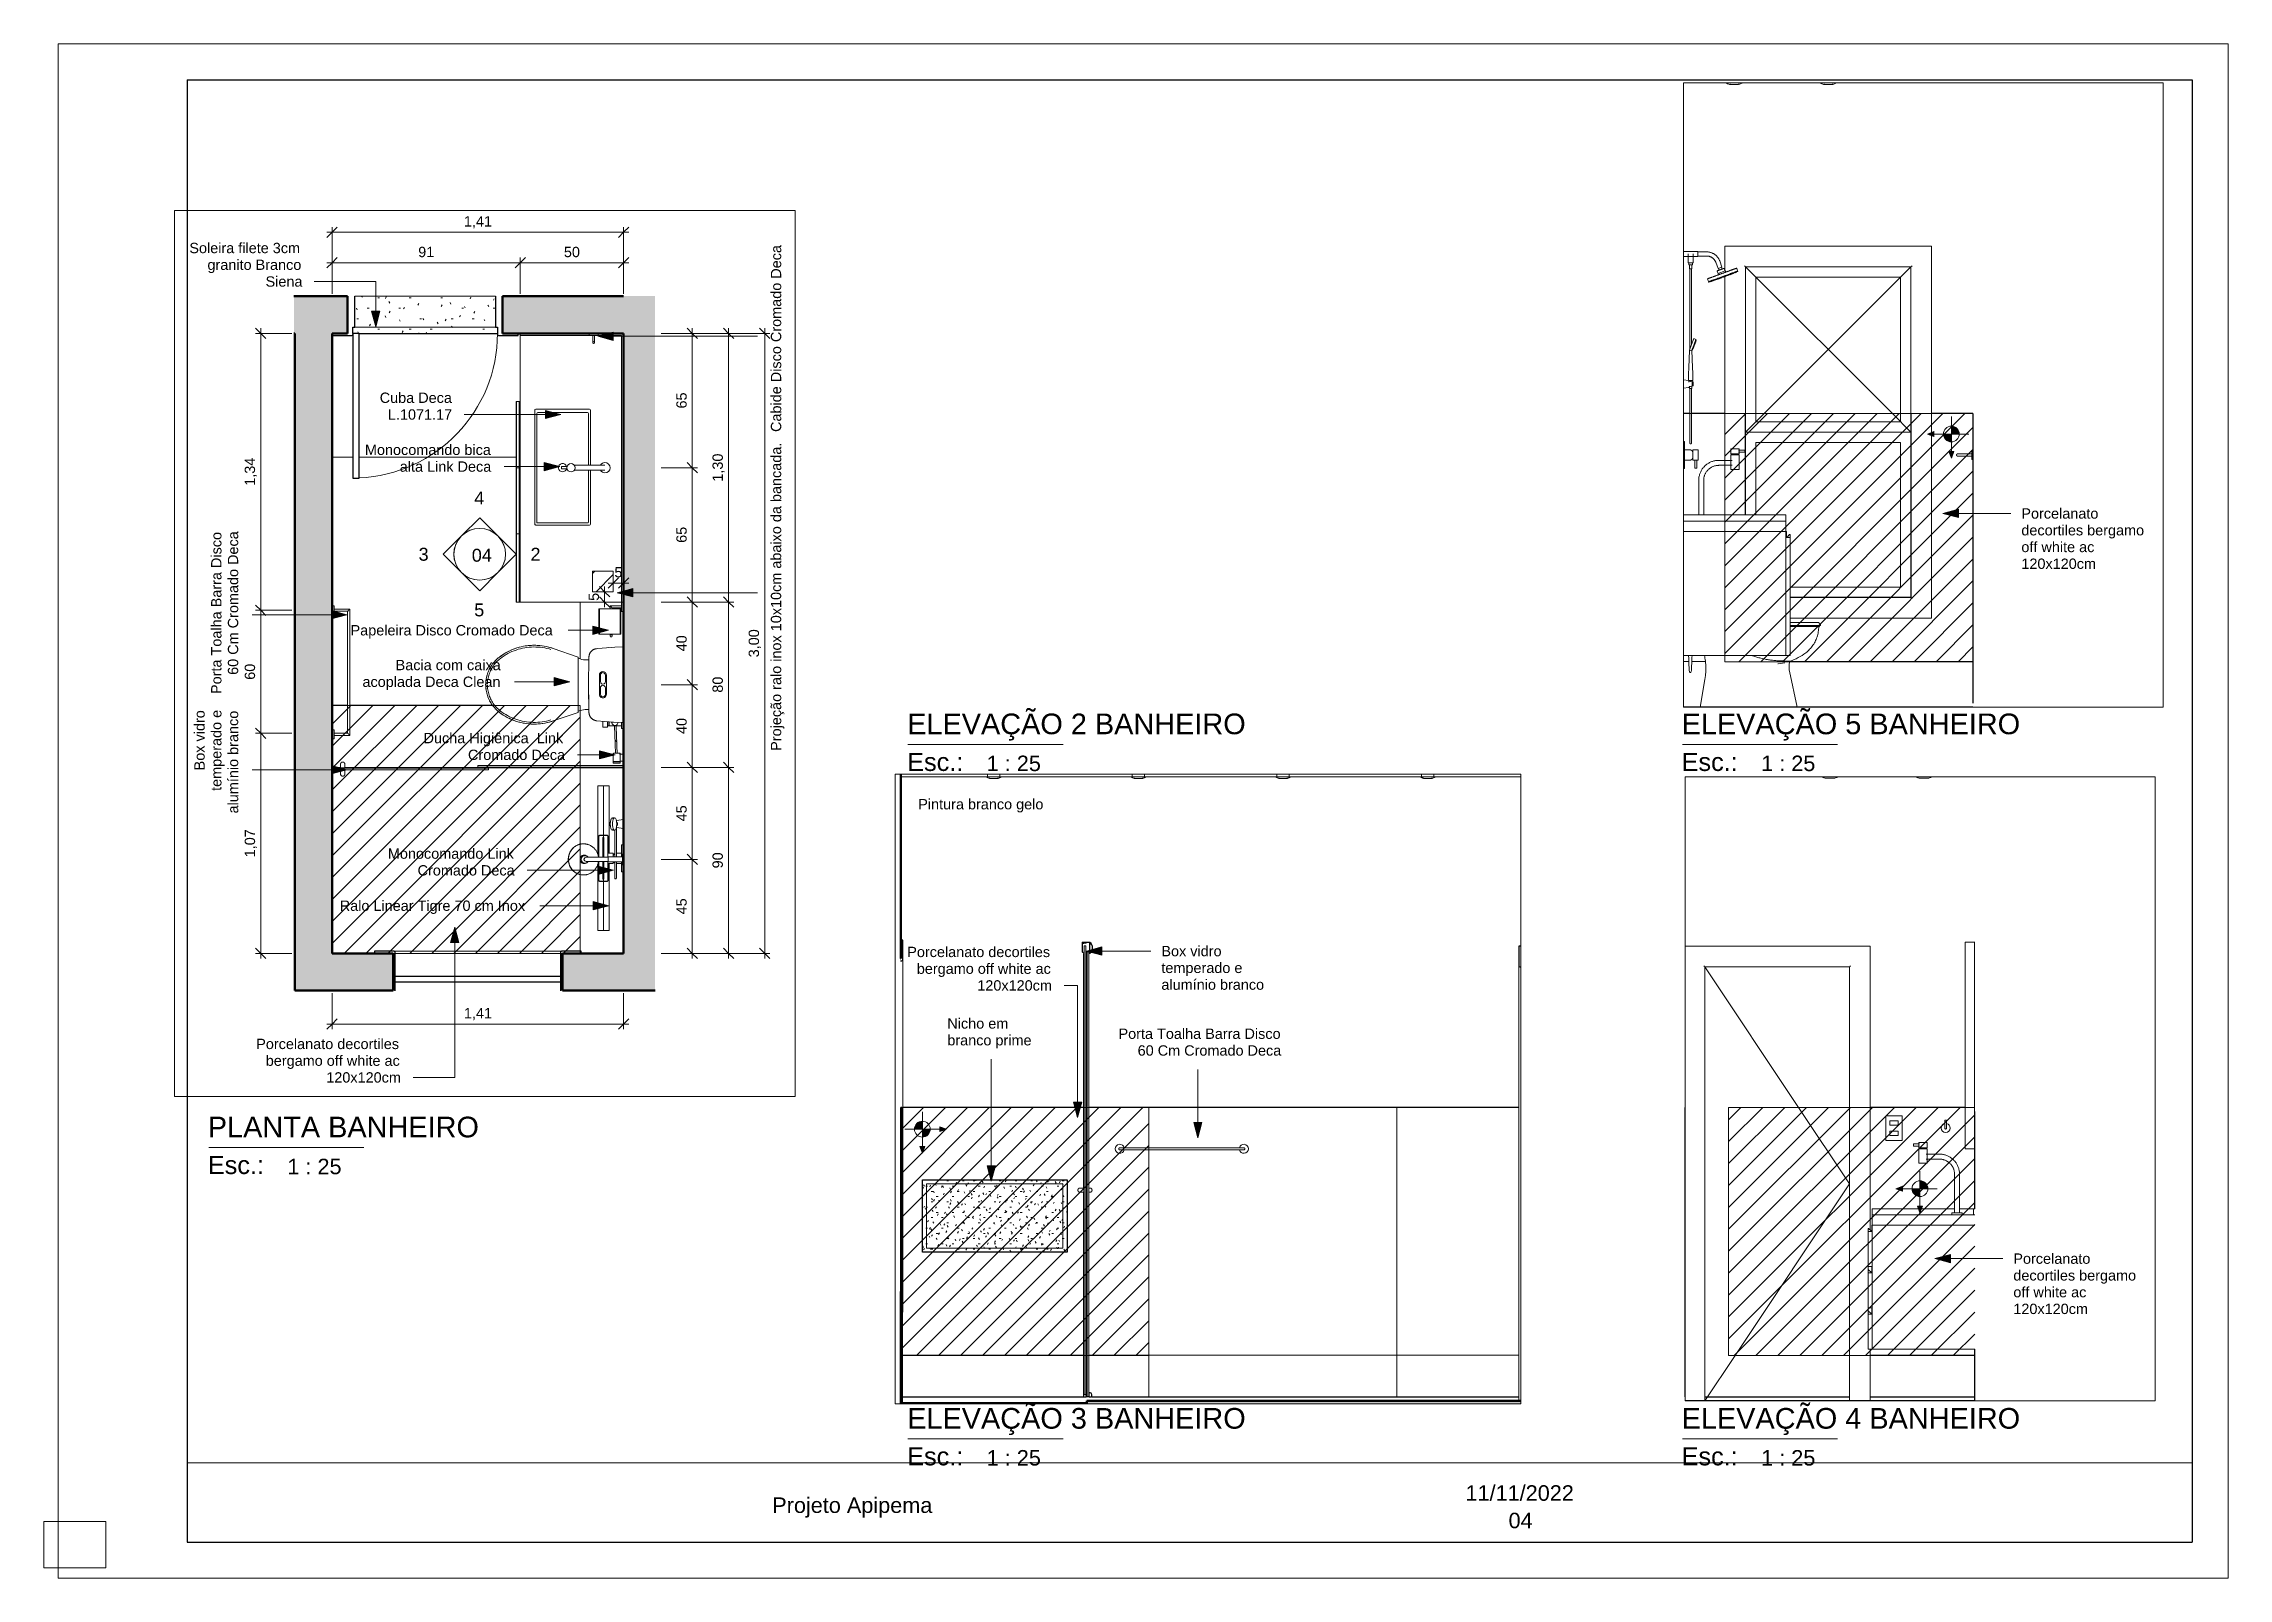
# Paper-space layout 'Layout1' of a CAD drawing. Header units: millimetres. Extents: x 0 to 423, y -2 to 295.
# The model-space entities are those that its viewports show. They can reach past a viewport. Long polylines and large blocks are cut down to what shows.
import ezdxf

# ---------------------------------------------------------------- set-up
doc = ezdxf.new("R2010")
doc.units = ezdxf.units.MM
doc.linetypes.add('Dash', pattern=[6.35, 3.175, -3.175])
for name, color, linetype, lineweight in [('A-ANNO-DIMS', 211, 'Continuous', 9), ('A-ANNO-DIMS-25', 211, 'Continuous', 9), ('A-ANNO-NOTE', 131, 'Continuous', 9), ('A-CLNG', 13, 'Continuous', 9), ('A-DETL-GENF', 92, 'Continuous', 9), ('A-DETL-THIN', 151, 'Continuous', 9), ('A-DOOR', 31, 'Continuous', 9), ('A-DOOR-HDLN', 31, 'Dash', 9), ('A-FLOR', 192, 'Continuous', 25), ('A-FLOR-PATT', 8, 'Continuous', 25), ('A-GENM', 13, 'Continuous', 9), ('A-GLAZ', 151, 'Continuous', 9), ('A-GLAZ-HDLN', 1, 'Dash', 25), ('A-WALL', 113, 'Continuous', 25), ('A-WALL-PATT', 111, 'Continuous', 25), ('E-ELEC-FIXT', 91, 'Continuous', 9), ('E-LITE-EQPM', 33, 'Continuous', 9), ('G-ANNO-SYMB', 111, 'Continuous', 9), ('G-ANNO-TEXT', 231, 'Continuous', 9), ('G-ANNO-TTLB', 6, 'Continuous', 9), ('G-ANNO-TTLB-MEDM', 33, 'Continuous', 25), ('G-ANNO-TTLB-THIN', 151, 'Continuous', 9), ('I-FURN', 30, 'Continuous', 9), ('P-SANR-FIXT', 6, 'Continuous', 9)]:
    doc.layers.add(name, color=color, linetype=linetype, lineweight=lineweight)
doc.layers.add('G-ANNO-NPLT', color=191, linetype='Continuous', plot=False)
doc.styles.add('@Arial Unicode MS', font='ARIALUNI.TTF', dxfattribs={"height": 50})
doc.styles.add('Arial', font='arial.ttf', dxfattribs={"height": 50})
doc.styles.add('Arial_1', font='arial.ttf', dxfattribs={"height": 62.5})
doc.styles.add('Arial_2', font='arial.ttf', dxfattribs={"height": 3})
doc.styles.add('Arial_3', font='arial.ttf', dxfattribs={"height": 3.5})
doc.styles.add('Arial_4', font='arial.ttf', dxfattribs={"height": 4})
doc.dimstyles.new('CRT_-__Metros_-_Linha_de_chamada_3_5_mm', dxfattribs={"dimscale": 304.8, "dimtxt": 50.292243, "dimasz": 0.164042, "dimexe": 0.082021, "dimexo": 0.0625, "dimgap": 0.04101, "dimtad": 1, "dimlfac": 0.001, "dimrnd": 0.01, "dimzin": 0, "dimdsep": 46, "dimtxsty": '@Arial Unicode MS', "dimblk1": 'OBLIQUE', "dimblk2": 'OBLIQUE', "dimsah": 1, "dimcen": 0.09, "dimdle": 0.082021, "dimazin": 0, "dimtfac": 1, "dimtdec": 4, "dimtix": 1, "dimtmove": 0, "dimatfit": 3, "dimfxl": 0.492126, "dimfxlon": 1, "dimtvp": 1, "dimtolj": 1, "dimtzin": 0, "dimarcsym": 2})
doc.dimstyles.new('CRT_-__Metros_-_Linha_de_chamada_3_5_mm_1', dxfattribs={"dimscale": 304.8, "dimtxt": 50.292243, "dimasz": 0.164042, "dimexe": 0.082021, "dimexo": 0.0625, "dimgap": 0.04101, "dimtad": 1, "dimdec": 0, "dimlfac": 0.1, "dimdsep": 46, "dimtxsty": '@Arial Unicode MS', "dimblk1": 'OBLIQUE', "dimblk2": 'OBLIQUE', "dimsah": 1, "dimcen": 0.09, "dimdle": 0.082021, "dimazin": 0, "dimtfac": 1, "dimtdec": 4, "dimtix": 1, "dimtmove": 0, "dimatfit": 3, "dimfxl": 0.492126, "dimfxlon": 1, "dimtvp": 1, "dimtolj": 1, "dimtzin": 0, "dimarcsym": 2})
picture_1 = doc.add_image_def('image1.png', size_in_pixel=(4961, 196))
pattern_1 = [(0, (0, 0), (101.6, 25.4), [8.382, -67.818, 8.382, -67.818, -406.4]), (0, (0, 0), (101.6, 25.4), [-152.4, 8.382, -144.018, 8.382, -67.818, -177.8]), (0, (0, 0), (101.6, 25.4), [-381, 8.382, -42.418, 8.382, -118.618]), (120, (38.1, 12.7), (-72.797045, 75.28818), [8.382, -67.818, 8.382, -67.818, -406.4]), (120, (38.1, 12.7), (-72.797045, 75.28818), [-152.4, 8.382, -144.018, 8.382, -67.818, -177.8]), (120, (38.1, 12.7), (-72.797045, 75.28818), [-381, 8.382, -42.418, 8.382, -118.618]), (240, (50.8, 63.5), (-28.802955, -100.68818), [8.382, -67.818, 8.382, -67.818, -406.4]), (240, (50.8, 63.5), (-28.802955, -100.68818), [-152.4, 8.382, -144.018, 8.382, -67.818, -177.8]), (240, (50.8, 63.5), (-28.802955, -100.68818), [-381, 8.382, -42.418, 8.382, -118.618])]
pattern_2 = [(45, (25115.86, 0), (-53.033, 53.033), [])]

psp = doc.layouts.get("Layout1")

# ---------------------------------------------------------------- texts
at = {"layer": 'G-ANNO-TTLB', "attachment_point": 1}
for s, insert, char_height, width, style in [('ELEVAÇÃO 2 BANHEIRO', (167.11, 165.36), 4, 80.0084, 'Arial_4'), ('ELEVAÇÃO 5 BANHEIRO', (316.99, 165.36), 4, 80.0084, 'Arial_4'), (' 1 : 25', (181.34, 157.22), 3, 14.4304, 'Arial_2'), (' 1 : 25', (331.22, 157.22), 3, 14.4304, 'Arial_2'), ('PLANTA BANHEIRO', (31.76, 87.34), 4, 64.0548, 'Arial_4'), (' 1 : 25', (46, 79.2), 3, 14.4304, 'Arial_2'), ('ELEVAÇÃO 3 BANHEIRO', (167.11, 30.96), 4, 80.0084, 'Arial_4'), ('ELEVAÇÃO 4 BANHEIRO', (316.99, 30.96), 4, 80.0084, 'Arial_4'), (' 1 : 25', (181.34, 22.82), 3, 14.4304, 'Arial_2'), (' 1 : 25', (331.22, 22.82), 3, 14.4304, 'Arial_2'), ('Projeto Apipema', (141, 13.65), 3, 38.4008, 'Arial_2'), ('11/11/2022', (275.16, 16.01), 3, 25.9747, 'Arial_2'), ('04', (283.5, 10.69), 3, 5.7721, 'Arial_2')]:
    psp.add_mtext(s, dxfattribs=dict(at, insert=insert, char_height=char_height, width=width, style=style))

msp = doc.modelspace()

# ---------------------------------------------------------------- texts
at = {"layer": 'G-ANNO-TEXT', "color": 7, "char_height": 50, "attachment_point": 1, "style": 'Arial'}
for s, insert, width in [('Pintura branco gelo', (16879.82, 3092.315), 751.58203), ('Porcelanato decortiles ', (16826.648, 2377.561), 859.80984), ('Box vidro ', (18056.263, 2381.492), 388.81844), ('temperado e ', (18056.263, 2300.464), 509.07156), ('bergamo off white ac ', (16872.95, 2296.532), 803.69172), ('alumínio branco', (18056.263, 2219.435), 617.29937), ('120x120cm', (17165.645, 2215.504), 448.945), ('Nicho em ', (17020.497, 2031.411), 390.82266), ('Porta Toalha Barra Disco ', (17848.819, 1981.785), 972.04609), ('branco prime', (17020.497, 1950.382), 505.06313), ('60 Cm Cromado Deca', (17941.424, 1900.756), 859.80984), ('Porcelanato ', (24161.781, 1142.004), 487.02516), ('decortiles bergamo ', (24161.781, 1060.975), 761.60312), ('off white ac ', (24161.781, 979.947), 462.97453), ('120x120cm', (24161.781, 898.918), 448.945), ('Porcelanato ', (21609.774, 893.447), 487.02516), ('decortiles bergamo ', (21609.774, 812.419), 761.60312), ('off white ac ', (21609.774, 731.39), 462.97453), ('120x120cm', (21609.774, 650.362), 448.945), ('Soleira filete 3cm ', (25220.319, -12891.725), 669.40906), ('granito Branco ', (25307.963, -12972.754), 563.18547), ('Siena', (25589.082, -13053.783), 222.46828), ('Cuba Deca ', (26141.368, -13616.251), 432.91125), ('L.1071.17', (26181.056, -13697.279), 384.81), ('Monocomando bica ', (26069.759, -13868.218), 755.59047), ('alta Link Deca', (26238.431, -13949.246), 551.16016), ('Papeleira Disco Cromado Deca', (26000.299, -14741.21), 1214.55656), ('Bacia com caixa ', (26218.371, -14909.421), 635.33734), ('acoplada Deca Clean', (26057.967, -14990.45), 829.74656), ('Ducha Higiênica  Link ', (26353.519, -15262.945), 841.77187), ('Cromado Deca', (26568.493, -15343.974), 581.22344), ('Monocomando Link ', (26180.775, -15821.78), 755.59047), ('Cromado Deca', (26324.643, -15902.808), 581.22344), ('Ralo Linear Tigre 70 cm Inox', (25948.015, -16073.908), 1112.34141), ('Porcelanato decortiles ', (25543.824, -16742.643), 859.80984), ('bergamo off white ac ', (25590.126, -16823.672), 803.69172), ('120x120cm', (25882.822, -16904.7), 448.945)]:
    msp.add_mtext(s, dxfattribs=dict(at, insert=insert, width=width))
at = {"layer": 'G-ANNO-TEXT', "color": 7, "char_height": 50, "attachment_point": 1, "rotation": 90, "style": 'Arial'}
for s, insert, width in [('Cabide Disco Cromado Deca', (28033.895, -13806.883), 1122.3625), ('Projeção ralo inox 10x10cm abaixo da bancada.', (28033.895, -15349.635), 1853.90234), ('60 Cm Cromado Deca', (25406.643, -14982.077), 859.80984), ('Porta Toalha Barra Disco ', (25325.614, -15074.681), 972.04609), ('Box vidro ', (25244.614, -15444.244), 364.76781), ('temperado e ', (25325.643, -15543.463), 485.02094), ('alumínio branco', (25406.671, -15652.603), 617.29937)]:
    msp.add_mtext(s, dxfattribs=dict(at, insert=insert, width=width))

# ---------------------------------------------------------------- blocks, each defined once
blk = doc.blocks.new('CRT_A3 métrico Paisagem - CRT_A3 métrico Paisagem-1077155-ELEVAÇÕES BANHEIRO')
at = {"layer": 'G-ANNO-TTLB-MEDM'}
for p, q in [((27.79, 288), (27.79, 5)), ((27.79, 288), (415.79, 288)), ((415.79, 288), (415.79, 5)), ((27.79, 5), (415.79, 5))]:
    blk.add_line(p, q, dxfattribs=at)
at = {"layer": 'G-ANNO-TTLB-THIN'}
for p, q in [((2.79, 295), (2.79, -2)), ((422.79, 295), (2.79, 295)), ((422.79, -2), (422.79, 295)), ((2.79, -2), (422.79, -2))]:
    blk.add_line(p, q, dxfattribs=at)
at = {"layer": 'G-ANNO-TTLB'}
image = blk.add_image(picture_1, insert=(27.79, 5), size_in_units=(388.02, 15.33), dxfattribs=at)
image.dxf.flags = 7
blk = doc.blocks.new('Viewport - Título Horizontal-913277-ELEVAÇÕES BANHEIRO')
at = {"layer": 'G-ANNO-TTLB'}
blk.add_line((4.19, 0.19), (34.19, 0.19), dxfattribs=at)
at = {"layer": 'G-ANNO-TTLB', "insert": (4.03, -1.42), "char_height": 3.5, "width": 13.4683, "attachment_point": 1, "style": 'Arial_3'}
blk.add_mtext('Esc.:', dxfattribs=at)
blk = doc.blocks.new('CRT_POR_Abrir_1 Folha_Madeira - 70 x 210 cm-3907158-ELEVAÇÃO 3 BANHEIRO')
at = {"layer": 'A-DOOR', "lineweight": 25}
for p, q in [((-13339.65, 2380), (-13339.65, 2285)), ((-13329.65, 2380), (-13339.65, 2380)), ((-13329.65, 2305), (-13329.65, 2380)), ((-13329.08, 2305), (-13329.65, 2305)), ((-13334.65, 2280), (-13329.08, 2280)), ((-13329.08, 2280), (-13329.65, 2280)), ((-13329.65, 2280), (-13329.65, 180)), ((-13329.65, 180), (-13329.08, 180)), ((-13329.08, 180), (-13329.65, 180)), ((-13329.65, 180), (-13329.65, 165.47))]:
    blk.add_line(p, q, dxfattribs=at)
at = {"layer": 'A-DOOR'}
blk.add_line((-13339.65, 2285), (-13339.65, 180), dxfattribs=at)
at = {"layer": 'A-DOOR', "lineweight": 25}
blk.add_arc((-13334.65, 2285), 5, 180, 270, dxfattribs=at)
at = {"layer": 'A-DOOR'}
blk.add_open_spline([(-13334.65, 2280), (-13335.09, 2280), (-13335.74, 2280.09), (-13336.57, 2280.37), (-13337.16, 2280.66), (-13337.61, 2280.96), (-13337.95, 2281.24), (-13338.27, 2281.54), (-13338.63, 2281.95), (-13338.93, 2282.4), (-13339.14, 2282.79), (-13339.32, 2283.19), (-13339.56, 2283.91), (-13339.65, 2284.55), (-13339.65, 2285)], degree=3, knots=[0, 0, 0, 0, 0.166667, 0.25, 0.333333, 0.416667, 0.458333, 0.5, 0.583333, 0.666667, 0.708333, 0.75, 0.833333, 1, 1, 1, 1], dxfattribs=at)
blk = doc.blocks.new('CRT_MGN_BNH_Box frontal F1 Tec-Vidro - CRT_MGN_BNH_Box frontal F1 Tec-Vidro-3529761-ELEVAÇÃO 3 BANHEIRO')
at = {"layer": 'A-GENM'}
for p, q in [((-15451.83, 2400), (-15451.83, 2355)), ((-15413.87, 2400), (-15451.83, 2400)), ((-15447.83, 2396.8), (-15447.83, 2398)), ((-15447.83, 2398), (-15434.83, 2398)), ((-15434.83, 2396.8), (-15447.83, 2396.8)), ((-15434.83, 2398), (-15434.83, 2396.8)), ((-15432.83, 2394.8), (-15432.83, 2398)), ((-15432.83, 2398), (-15415.87, 2398)), ((-15415.87, 2398), (-15415.87, 2355)), ((-15413.87, 2352.64), (-15413.87, 2397.36)), ((-15449.83, 2355), (-15449.83, 2393.06)), ((-15449.83, 2393.06), (-15442.83, 2393.06)), ((-15442.83, 2393.06), (-15442.83, 2394.8)), ((-15442.83, 2394.8), (-15432.83, 2394.8)), ((-15446.39, 2350.09), (-15446.39, 2352.11)), ((-15415.87, 2355), (-15429.91, 2355)), ((-15429.91, 2355), (-15429.91, 2345)), ((-15427.91, 2345), (-15427.91, 2353)), ((-15427.91, 2353), (-15416.94, 2353)), ((-15416.94, 2353), (-15419.94, 2345)), ((-15415.08, 2349.42), (-15413.87, 2352.64)), ((-15429.91, 2345), (-15427.91, 2345)), ((-15419.94, 2345), (-15413.87, 2345)), ((-15429.91, 220.2), (-15432.99, 220.2)), ((-15432.99, 220.2), (-15432.99, 217.7)), ((-15427.91, 222), (-15429.91, 222)), ((-15429.91, 222), (-15429.91, 220.2)), ((-15427.91, 202), (-15427.91, 222)), ((-15417.91, 222), (-15419.91, 222)), ((-15419.91, 222), (-15419.91, 202)), ((-15417.91, 200), (-15417.91, 219.99)), ((-15432.99, 217.7), (-15430.99, 217.7)), ((-15430.99, 217.7), (-15430.99, 219.2)), ((-15430.99, 219.2), (-15429.91, 219.2)), ((-15429.91, 219.2), (-15429.91, 212.39)), ((-15430.99, 213.89), (-15432.99, 213.89)), ((-15432.99, 213.89), (-15432.99, 211.39)), ((-15432.99, 211.39), (-15429.91, 211.39)), ((-15430.99, 212.39), (-15430.99, 213.89)), ((-15429.91, 212.39), (-15430.99, 212.39)), ((-15429.91, 211.39), (-15429.91, 200)), ((-15407.16, 210.46), (-15407.16, 200)), ((-15405.16, 202), (-15405.16, 210.46)), ((-15429.91, 200), (-15417.91, 200)), ((-15419.91, 202), (-15427.91, 202)), ((-15407.16, 200), (-15403.91, 200)), ((-15403.91, 202), (-15405.16, 202)), ((-15403.91, 200), (-15403.91, 202))]:
    blk.add_line(p, q, dxfattribs=at)
at = {"layer": 'A-GENM', "color": 55}
for p, q in [((-15445.49, 2345), (-15444.49, 2345)), ((-15445.49, 1600), (-15445.49, 2345)), ((-15444.49, 2345), (-15441.99, 2345)), ((-15444.49, 1600), (-15444.49, 2345)), ((-15433.99, 2345), (-15431.49, 2345)), ((-15431.49, 2345), (-15430.49, 2345)), ((-15431.49, 1600), (-15431.49, 2345)), ((-15430.49, 1600), (-15430.49, 2345)), ((-15429.91, 2345), (-15428.91, 2344)), ((-15428.91, 2344), (-15427.91, 2344)), ((-15419.91, 2344), (-15418.91, 2344)), ((-15418.91, 2344), (-15417.91, 2345)), ((-15445.49, 200), (-15445.49, 400)), ((-15444.49, 200), (-15444.49, 400)), ((-15431.49, 223), (-15431.49, 400)), ((-15430.49, 223), (-15430.49, 400)), ((-15442.99, 222), (-15443.99, 223)), ((-15443.99, 223), (-15443.99, 210.4)), ((-15442.99, 211.4), (-15442.99, 222)), ((-15432.99, 223), (-15433.99, 222)), ((-15427.91, 223), (-15432.99, 223)), ((-15432.99, 220.2), (-15432.99, 222)), ((-15432.99, 222), (-15429.91, 222)), ((-15431.49, 220.2), (-15431.49, 222)), ((-15430.49, 220.2), (-15430.49, 222)), ((-15418.91, 223), (-15419.91, 223)), ((-15417.91, 222), (-15418.91, 223)), ((-15432.99, 213.89), (-15432.99, 217.7)), ((-15431.49, 213.89), (-15431.49, 217.7)), ((-15430.49, 212.39), (-15430.49, 219.2)), ((-15443.99, 210.4), (-15432.99, 210.4)), ((-15441.99, 211.4), (-15442.99, 211.4)), ((-15432.99, 210.4), (-15432.99, 211.39)), ((-15431.49, 200), (-15431.49, 211.39)), ((-15430.49, 200), (-15430.49, 211.39)), ((-15444.49, 200), (-15445.49, 200)), ((-15430.49, 200), (-15431.49, 200))]:
    blk.add_line(p, q, dxfattribs=at)
at = {"layer": 'A-GENM', "color": 9}
for p, q in [((-15445.49, 1210), (-15445.49, 1600)), ((-15444.49, 1210), (-15444.49, 1600)), ((-15431.49, 1209.97), (-15431.49, 1600)), ((-15430.49, 1210), (-15430.49, 1600)), ((-15444.09, 1210), (-15462.99, 1210)), ((-15444.09, 1200), (-15444.09, 1210)), ((-15427.91, 1210), (-15431.89, 1210)), ((-15431.89, 1200), (-15431.89, 1210)), ((-15412.99, 1210), (-15419.91, 1210)), ((-15444.09, 1190), (-15444.09, 1200)), ((-15431.89, 1190), (-15431.89, 1200)), ((-15462.99, 1190), (-15444.09, 1190)), ((-15445.49, 400), (-15445.49, 1190)), ((-15444.49, 400), (-15444.49, 1190.03)), ((-15431.89, 1190), (-15427.91, 1190)), ((-15431.49, 400), (-15431.49, 1190)), ((-15430.49, 400), (-15430.49, 1190)), ((-15419.91, 1190), (-15412.99, 1190))]:
    blk.add_line(p, q, dxfattribs=at)
at = {"layer": 'A-GENM', "color": 9, "flags": 128}
for points in [[(-15471.99, 1201), (-15471.99, 1201.36), (-15471.96, 1201.72), (-15471.93, 1202.08), (-15471.88, 1202.43), (-15471.81, 1202.79), (-15471.73, 1203.14), (-15471.64, 1203.49), (-15471.54, 1203.83), (-15471.42, 1204.17), (-15471.28, 1204.5), (-15471.14, 1204.83), (-15470.98, 1205.16), (-15470.8, 1205.47), (-15470.62, 1205.78), (-15470.42, 1206.08), (-15470.21, 1206.37), (-15469.99, 1206.66), (-15469.76, 1206.93), (-15469.52, 1207.2), (-15469.26, 1207.46), (-15469, 1207.7), (-15468.73, 1207.94), (-15468.44, 1208.16), (-15468.15, 1208.37), (-15467.86, 1208.57), (-15467.55, 1208.76), (-15467.23, 1208.94), (-15466.91, 1209.1), (-15466.59, 1209.25), (-15466.25, 1209.39), (-15465.92, 1209.51), (-15465.57, 1209.62), (-15465.23, 1209.72), (-15464.88, 1209.8), (-15464.52, 1209.87), (-15464.17, 1209.92), (-15463.81, 1209.96), (-15463.45, 1209.99), (-15463.09, 1210), (-15462.99, 1210)], [(-15444.09, 1208.95), (-15444.09, 1208.99), (-15444.09, 1209.03), (-15444.08, 1209.08), (-15444.08, 1209.12), (-15444.07, 1209.16), (-15444.06, 1209.2), (-15444.05, 1209.24), (-15444.04, 1209.28), (-15444.02, 1209.32), (-15444.01, 1209.36), (-15443.99, 1209.4), (-15443.97, 1209.44), (-15443.95, 1209.47), (-15443.93, 1209.51), (-15443.91, 1209.54), (-15443.88, 1209.58), (-15443.86, 1209.61), (-15443.83, 1209.64), (-15443.8, 1209.67), (-15443.77, 1209.7), (-15443.74, 1209.73), (-15443.71, 1209.76), (-15443.68, 1209.79), (-15443.64, 1209.81), (-15443.61, 1209.83), (-15443.57, 1209.86), (-15443.54, 1209.88), (-15443.5, 1209.9), (-15443.46, 1209.91), (-15443.42, 1209.93), (-15443.38, 1209.94), (-15443.34, 1209.96), (-15443.3, 1209.97), (-15443.26, 1209.98), (-15443.22, 1209.98), (-15443.18, 1209.99), (-15443.14, 1210), (-15443.1, 1210), (-15443.05, 1210), (-15443.01, 1210), (-15442.97, 1210), (-15442.93, 1209.99), (-15442.89, 1209.99), (-15442.84, 1209.98), (-15442.8, 1209.97), (-15442.76, 1209.96), (-15442.72, 1209.95), (-15442.68, 1209.94), (-15442.64, 1209.92), (-15442.61, 1209.9), (-15442.57, 1209.89), (-15442.53, 1209.87), (-15442.49, 1209.85), (-15442.46, 1209.82), (-15442.42, 1209.8), (-15442.39, 1209.77), (-15442.36, 1209.75), (-15442.33, 1209.72), (-15442.3, 1209.69), (-15442.27, 1209.66), (-15442.24, 1209.63), (-15442.21, 1209.6), (-15442.19, 1209.56), (-15442.17, 1209.53), (-15442.14, 1209.49), (-15442.12, 1209.46), (-15442.1, 1209.42), (-15442.08, 1209.38), (-15442.07, 1209.34), (-15442.05, 1209.3), (-15442.04, 1209.26), (-15442.03, 1209.22), (-15442.02, 1209.18), (-15442.01, 1209.14), (-15442, 1209.1), (-15442, 1209.06), (-15441.99, 1209.02), (-15441.99, 1208.97), (-15441.99, 1208.95)], [(-15444.09, 1207.72), (-15444.09, 1207.89), (-15444.09, 1208.06), (-15444.09, 1208.21), (-15444.09, 1208.34), (-15444.09, 1208.47), (-15444.09, 1208.57), (-15444.09, 1208.67), (-15444.09, 1208.75), (-15444.09, 1208.82), (-15444.09, 1208.87), (-15444.09, 1208.91), (-15444.09, 1208.94), (-15444.09, 1208.95)], [(-15444.09, 1208.95), (-15444.09, 1208.94), (-15444.09, 1208.92), (-15444.09, 1208.89), (-15444.09, 1208.84), (-15444.09, 1208.77), (-15444.09, 1208.69), (-15444.09, 1208.6), (-15444.09, 1208.5), (-15444.09, 1208.38), (-15444.09, 1208.24), (-15444.09, 1208.1), (-15444.09, 1207.94), (-15444.09, 1207.77), (-15444.09, 1207.58), (-15444.09, 1207.39), (-15444.09, 1207.18), (-15444.09, 1206.96), (-15444.09, 1206.73), (-15444.09, 1206.49), (-15444.09, 1206.24), (-15444.09, 1205.97), (-15444.09, 1205.7), (-15444.09, 1205.42), (-15444.09, 1205.13), (-15444.09, 1204.84), (-15444.09, 1204.53), (-15444.09, 1204.22), (-15444.09, 1203.9), (-15444.09, 1203.57), (-15444.09, 1203.24), (-15444.09, 1202.91), (-15444.09, 1202.57), (-15444.09, 1202.22), (-15444.09, 1201.87), (-15444.09, 1201.52), (-15444.09, 1201.17), (-15444.09, 1200.81), (-15444.09, 1200.45), (-15444.09, 1200.1), (-15444.09, 1200)], [(-15433.99, 1208.95), (-15433.99, 1208.99), (-15433.99, 1209.03), (-15433.98, 1209.08), (-15433.98, 1209.12), (-15433.97, 1209.16), (-15433.96, 1209.2), (-15433.95, 1209.24), (-15433.94, 1209.28), (-15433.93, 1209.32), (-15433.91, 1209.36), (-15433.89, 1209.4), (-15433.87, 1209.44), (-15433.85, 1209.47), (-15433.83, 1209.51), (-15433.81, 1209.54), (-15433.78, 1209.58), (-15433.76, 1209.61), (-15433.73, 1209.64), (-15433.7, 1209.67), (-15433.67, 1209.7), (-15433.64, 1209.73), (-15433.61, 1209.76), (-15433.58, 1209.79), (-15433.54, 1209.81), (-15433.51, 1209.83), (-15433.47, 1209.86), (-15433.44, 1209.88), (-15433.4, 1209.9), (-15433.36, 1209.91), (-15433.32, 1209.93), (-15433.28, 1209.94), (-15433.24, 1209.96), (-15433.2, 1209.97), (-15433.16, 1209.98), (-15433.12, 1209.98), (-15433.08, 1209.99), (-15433.04, 1210), (-15433, 1210), (-15432.95, 1210), (-15432.91, 1210), (-15432.87, 1210), (-15432.83, 1209.99), (-15432.79, 1209.99), (-15432.75, 1209.98), (-15432.7, 1209.97), (-15432.66, 1209.96), (-15432.62, 1209.95), (-15432.58, 1209.94), (-15432.54, 1209.92), (-15432.51, 1209.9), (-15432.47, 1209.89), (-15432.43, 1209.87), (-15432.4, 1209.85), (-15432.36, 1209.82), (-15432.33, 1209.8), (-15432.29, 1209.77), (-15432.26, 1209.75), (-15432.23, 1209.72), (-15432.2, 1209.69), (-15432.17, 1209.66), (-15432.14, 1209.63), (-15432.12, 1209.6), (-15432.09, 1209.56), (-15432.07, 1209.53), (-15432.04, 1209.49), (-15432.02, 1209.46), (-15432, 1209.42), (-15431.99, 1209.38), (-15431.97, 1209.34), (-15431.95, 1209.3), (-15431.94, 1209.26), (-15431.93, 1209.22), (-15431.92, 1209.18), (-15431.91, 1209.14), (-15431.9, 1209.1), (-15431.9, 1209.06), (-15431.9, 1209.02), (-15431.89, 1208.97), (-15431.89, 1208.95)], [(-15431.89, 1200), (-15431.89, 1200.36), (-15431.89, 1200.72), (-15431.89, 1201.07), (-15431.89, 1201.43), (-15431.89, 1201.78), (-15431.89, 1202.13), (-15431.89, 1202.47), (-15431.89, 1202.82), (-15431.89, 1203.15), (-15431.89, 1203.49), (-15431.89, 1203.81), (-15431.89, 1204.13), (-15431.89, 1204.45), (-15431.89, 1204.75), (-15431.89, 1205.05), (-15431.89, 1205.35), (-15431.89, 1205.63), (-15431.89, 1205.9), (-15431.89, 1206.17), (-15431.89, 1206.42), (-15431.89, 1206.66), (-15431.89, 1206.9), (-15431.89, 1207.12), (-15431.89, 1207.33), (-15431.89, 1207.53), (-15431.89, 1207.72), (-15431.89, 1207.89), (-15431.89, 1208.06), (-15431.89, 1208.21), (-15431.89, 1208.34), (-15431.89, 1208.47), (-15431.89, 1208.57), (-15431.89, 1208.67), (-15431.89, 1208.75), (-15431.89, 1208.82), (-15431.89, 1208.87), (-15431.89, 1208.91), (-15431.89, 1208.94), (-15431.89, 1208.95)], [(-15431.89, 1208.95), (-15431.89, 1208.94), (-15431.89, 1208.92), (-15431.89, 1208.89), (-15431.89, 1208.84), (-15431.89, 1208.77), (-15431.89, 1208.69), (-15431.89, 1208.6), (-15431.89, 1208.5), (-15431.89, 1208.38), (-15431.89, 1208.24), (-15431.89, 1208.1), (-15431.89, 1207.94), (-15431.89, 1207.77)], [(-15412.99, 1210), (-15412.63, 1209.99), (-15412.27, 1209.97), (-15411.92, 1209.94), (-15411.56, 1209.89), (-15411.2, 1209.82), (-15410.85, 1209.74), (-15410.51, 1209.65), (-15410.16, 1209.54), (-15409.82, 1209.42), (-15409.49, 1209.29), (-15409.16, 1209.14), (-15408.84, 1208.98), (-15408.52, 1208.81), (-15408.21, 1208.63), (-15407.91, 1208.43), (-15407.62, 1208.22), (-15407.33, 1208), (-15407.06, 1207.77), (-15406.79, 1207.52), (-15406.54, 1207.27), (-15406.29, 1207.01), (-15406.06, 1206.73), (-15405.83, 1206.45), (-15405.62, 1206.16), (-15405.42, 1205.86), (-15405.23, 1205.56), (-15405.05, 1205.24), (-15404.89, 1204.92), (-15404.74, 1204.59), (-15404.6, 1204.26), (-15404.48, 1203.92), (-15404.37, 1203.58), (-15404.27, 1203.23), (-15404.19, 1202.88), (-15404.12, 1202.53), (-15404.07, 1202.17), (-15404.03, 1201.82), (-15404, 1201.46), (-15403.99, 1201.1), (-15403.99, 1201)], [(-15471.99, 1200), (-15471.99, 1200.04), (-15471.99, 1200.08), (-15471.99, 1200.12), (-15471.99, 1200.16), (-15471.99, 1200.2), (-15471.99, 1200.24), (-15471.99, 1200.28), (-15471.99, 1200.31), (-15471.99, 1200.35), (-15471.99, 1200.39), (-15471.99, 1200.43), (-15471.99, 1200.46), (-15471.99, 1200.5), (-15471.99, 1200.53), (-15471.99, 1200.56), (-15471.99, 1200.6), (-15471.99, 1200.63), (-15471.99, 1200.66), (-15471.99, 1200.69), (-15471.99, 1200.72), (-15471.99, 1200.74), (-15471.99, 1200.77), (-15471.99, 1200.8), (-15471.99, 1200.82), (-15471.99, 1200.84), (-15471.99, 1200.86), (-15471.99, 1200.88), (-15471.99, 1200.9), (-15471.99, 1200.92), (-15471.99, 1200.93), (-15471.99, 1200.95), (-15471.99, 1200.96), (-15471.99, 1200.97), (-15471.99, 1200.98), (-15471.99, 1200.99), (-15471.99, 1200.99), (-15471.99, 1201), (-15471.99, 1201), (-15471.99, 1201)], [(-15471.99, 1201), (-15471.99, 1201), (-15471.99, 1201), (-15471.99, 1200.99), (-15471.99, 1200.99), (-15471.99, 1200.98), (-15471.99, 1200.97), (-15471.99, 1200.96), (-15471.99, 1200.95), (-15471.99, 1200.94), (-15471.99, 1200.92), (-15471.99, 1200.9), (-15471.99, 1200.89), (-15471.99, 1200.87), (-15471.99, 1200.85), (-15471.99, 1200.83), (-15471.99, 1200.8), (-15471.99, 1200.78), (-15471.99, 1200.75), (-15471.99, 1200.72), (-15471.99, 1200.7), (-15471.99, 1200.67), (-15471.99, 1200.64), (-15471.99, 1200.61), (-15471.99, 1200.57), (-15471.99, 1200.54), (-15471.99, 1200.51), (-15471.99, 1200.47), (-15471.99, 1200.44), (-15471.99, 1200.4), (-15471.99, 1200.36), (-15471.99, 1200.32), (-15471.99, 1200.29), (-15471.99, 1200.25), (-15471.99, 1200.21), (-15471.99, 1200.17), (-15471.99, 1200.13), (-15471.99, 1200.09), (-15471.99, 1200.05), (-15471.99, 1200.01), (-15471.99, 1200)], [(-15403.99, 1200), (-15403.99, 1200.04), (-15403.99, 1200.08), (-15403.99, 1200.12), (-15403.99, 1200.16), (-15403.99, 1200.2), (-15403.99, 1200.24), (-15403.99, 1200.28), (-15403.99, 1200.31), (-15403.99, 1200.35), (-15403.99, 1200.39), (-15403.99, 1200.43), (-15403.99, 1200.46), (-15403.99, 1200.5), (-15403.99, 1200.53), (-15403.99, 1200.56), (-15403.99, 1200.6), (-15403.99, 1200.63), (-15403.99, 1200.66), (-15403.99, 1200.69), (-15403.99, 1200.72), (-15403.99, 1200.74), (-15403.99, 1200.77), (-15403.99, 1200.8), (-15403.99, 1200.82), (-15403.99, 1200.84), (-15403.99, 1200.86), (-15403.99, 1200.88), (-15403.99, 1200.9), (-15403.99, 1200.92), (-15403.99, 1200.93), (-15403.99, 1200.95), (-15403.99, 1200.96), (-15403.99, 1200.97), (-15403.99, 1200.98), (-15403.99, 1200.99), (-15403.99, 1200.99), (-15403.99, 1201), (-15403.99, 1201), (-15403.99, 1201)], [(-15403.99, 1201), (-15403.99, 1201), (-15403.99, 1201), (-15403.99, 1200.99), (-15403.99, 1200.99), (-15403.99, 1200.98), (-15403.99, 1200.97), (-15403.99, 1200.96), (-15403.99, 1200.95), (-15403.99, 1200.94), (-15403.99, 1200.92), (-15403.99, 1200.9), (-15403.99, 1200.89), (-15403.99, 1200.87), (-15403.99, 1200.85), (-15403.99, 1200.83), (-15403.99, 1200.8), (-15403.99, 1200.78), (-15403.99, 1200.75), (-15403.99, 1200.72), (-15403.99, 1200.7), (-15403.99, 1200.67), (-15403.99, 1200.64), (-15403.99, 1200.61), (-15403.99, 1200.57), (-15403.99, 1200.54), (-15403.99, 1200.51), (-15403.99, 1200.47), (-15403.99, 1200.44), (-15403.99, 1200.4), (-15403.99, 1200.36), (-15403.99, 1200.32), (-15403.99, 1200.29), (-15403.99, 1200.25), (-15403.99, 1200.21), (-15403.99, 1200.17), (-15403.99, 1200.13), (-15403.99, 1200.09), (-15403.99, 1200.05), (-15403.99, 1200.01), (-15403.99, 1200)], [(-15471.99, 1200), (-15471.99, 1199.96), (-15471.99, 1199.92), (-15471.99, 1199.88), (-15471.99, 1199.84), (-15471.99, 1199.8), (-15471.99, 1199.76), (-15471.99, 1199.72), (-15471.99, 1199.69), (-15471.99, 1199.65), (-15471.99, 1199.61), (-15471.99, 1199.57), (-15471.99, 1199.54), (-15471.99, 1199.5), (-15471.99, 1199.47), (-15471.99, 1199.44), (-15471.99, 1199.4), (-15471.99, 1199.37), (-15471.99, 1199.34), (-15471.99, 1199.31), (-15471.99, 1199.28), (-15471.99, 1199.26), (-15471.99, 1199.23), (-15471.99, 1199.2), (-15471.99, 1199.18), (-15471.99, 1199.16), (-15471.99, 1199.14), (-15471.99, 1199.12), (-15471.99, 1199.1), (-15471.99, 1199.08), (-15471.99, 1199.07), (-15471.99, 1199.05), (-15471.99, 1199.04), (-15471.99, 1199.03), (-15471.99, 1199.02), (-15471.99, 1199.01), (-15471.99, 1199.01), (-15471.99, 1199), (-15471.99, 1199), (-15471.99, 1199)], [(-15471.99, 1199), (-15471.99, 1199), (-15471.99, 1199), (-15471.99, 1199.01), (-15471.99, 1199.01), (-15471.99, 1199.02), (-15471.99, 1199.03), (-15471.99, 1199.04), (-15471.99, 1199.05), (-15471.99, 1199.06), (-15471.99, 1199.08), (-15471.99, 1199.1), (-15471.99, 1199.11), (-15471.99, 1199.13), (-15471.99, 1199.15), (-15471.99, 1199.17), (-15471.99, 1199.2), (-15471.99, 1199.22), (-15471.99, 1199.25), (-15471.99, 1199.28), (-15471.99, 1199.3), (-15471.99, 1199.33), (-15471.99, 1199.36), (-15471.99, 1199.39), (-15471.99, 1199.43), (-15471.99, 1199.46), (-15471.99, 1199.49), (-15471.99, 1199.53), (-15471.99, 1199.56), (-15471.99, 1199.6), (-15471.99, 1199.64), (-15471.99, 1199.68), (-15471.99, 1199.71), (-15471.99, 1199.75), (-15471.99, 1199.79), (-15471.99, 1199.83), (-15471.99, 1199.87), (-15471.99, 1199.91), (-15471.99, 1199.95), (-15471.99, 1199.99), (-15471.99, 1200)], [(-15462.99, 1190), (-15463.35, 1190.01), (-15463.71, 1190.03), (-15464.07, 1190.06), (-15464.43, 1190.11), (-15464.78, 1190.18), (-15465.13, 1190.26), (-15465.48, 1190.35), (-15465.82, 1190.46), (-15466.16, 1190.58), (-15466.5, 1190.71), (-15466.83, 1190.86), (-15467.15, 1191.02), (-15467.46, 1191.19), (-15467.77, 1191.37), (-15468.07, 1191.57), (-15468.37, 1191.78), (-15468.65, 1192), (-15468.93, 1192.23), (-15469.19, 1192.48), (-15469.45, 1192.73), (-15469.69, 1192.99), (-15469.93, 1193.27), (-15470.15, 1193.55), (-15470.37, 1193.84), (-15470.57, 1194.14), (-15470.75, 1194.44), (-15470.93, 1194.76), (-15471.09, 1195.08), (-15471.24, 1195.41), (-15471.38, 1195.74), (-15471.5, 1196.08), (-15471.61, 1196.42), (-15471.71, 1196.77), (-15471.79, 1197.12), (-15471.86, 1197.47), (-15471.92, 1197.83), (-15471.96, 1198.18), (-15471.98, 1198.54), (-15471.99, 1198.9), (-15471.99, 1199)], [(-15444.09, 1200), (-15444.09, 1199.64), (-15444.09, 1199.28), (-15444.09, 1198.93), (-15444.09, 1198.57), (-15444.09, 1198.22), (-15444.09, 1197.87), (-15444.09, 1197.53), (-15444.09, 1197.18), (-15444.09, 1196.85), (-15444.09, 1196.51), (-15444.09, 1196.19), (-15444.09, 1195.87), (-15444.09, 1195.55), (-15444.09, 1195.25), (-15444.09, 1194.95), (-15444.09, 1194.65), (-15444.09, 1194.37), (-15444.09, 1194.1), (-15444.09, 1193.83), (-15444.09, 1193.58), (-15444.09, 1193.34), (-15444.09, 1193.1), (-15444.09, 1192.88), (-15444.09, 1192.67), (-15444.09, 1192.47), (-15444.09, 1192.28), (-15444.09, 1192.11), (-15444.09, 1191.94), (-15444.09, 1191.79), (-15444.09, 1191.66), (-15444.09, 1191.53), (-15444.09, 1191.43), (-15444.09, 1191.33), (-15444.09, 1191.25), (-15444.09, 1191.18), (-15444.09, 1191.13), (-15444.09, 1191.09), (-15444.09, 1191.06), (-15444.09, 1191.05)], [(-15431.89, 1191.05), (-15431.89, 1191.06), (-15431.89, 1191.08), (-15431.89, 1191.11), (-15431.89, 1191.16), (-15431.89, 1191.23), (-15431.89, 1191.31), (-15431.89, 1191.4), (-15431.89, 1191.5), (-15431.89, 1191.62), (-15431.89, 1191.76), (-15431.89, 1191.9), (-15431.89, 1192.06), (-15431.89, 1192.23), (-15431.89, 1192.42), (-15431.89, 1192.61), (-15431.89, 1192.82), (-15431.89, 1193.04), (-15431.89, 1193.27), (-15431.89, 1193.51), (-15431.89, 1193.76), (-15431.89, 1194.03), (-15431.89, 1194.3), (-15431.89, 1194.58), (-15431.89, 1194.87), (-15431.89, 1195.16), (-15431.89, 1195.47), (-15431.89, 1195.78), (-15431.89, 1196.1), (-15431.89, 1196.43), (-15431.89, 1196.76), (-15431.89, 1197.09), (-15431.89, 1197.43), (-15431.89, 1197.78), (-15431.89, 1198.13), (-15431.89, 1198.48), (-15431.89, 1198.83), (-15431.89, 1199.19), (-15431.89, 1199.55), (-15431.89, 1199.9), (-15431.89, 1200)], [(-15403.99, 1199), (-15404, 1198.64), (-15404.02, 1198.28), (-15404.06, 1197.92), (-15404.11, 1197.57), (-15404.17, 1197.21), (-15404.25, 1196.86), (-15404.34, 1196.51), (-15404.45, 1196.17), (-15404.57, 1195.83), (-15404.7, 1195.5), (-15404.85, 1195.17), (-15405.01, 1194.84), (-15405.18, 1194.53), (-15405.37, 1194.22), (-15405.56, 1193.92), (-15405.77, 1193.63), (-15405.99, 1193.34), (-15406.23, 1193.07), (-15406.47, 1192.8), (-15406.72, 1192.54), (-15406.99, 1192.3), (-15407.26, 1192.06), (-15407.54, 1191.84), (-15407.83, 1191.63), (-15408.13, 1191.43), (-15408.44, 1191.24), (-15408.75, 1191.06), (-15409.07, 1190.9), (-15409.4, 1190.75), (-15409.73, 1190.61), (-15410.07, 1190.49), (-15410.41, 1190.38), (-15410.76, 1190.28), (-15411.11, 1190.2), (-15411.46, 1190.13), (-15411.82, 1190.08), (-15412.18, 1190.04), (-15412.54, 1190.01), (-15412.9, 1190), (-15412.99, 1190)], [(-15403.99, 1200), (-15403.99, 1199.96), (-15403.99, 1199.92), (-15403.99, 1199.88), (-15403.99, 1199.84), (-15403.99, 1199.8), (-15403.99, 1199.76), (-15403.99, 1199.72), (-15403.99, 1199.69), (-15403.99, 1199.65), (-15403.99, 1199.61), (-15403.99, 1199.57), (-15403.99, 1199.54), (-15403.99, 1199.5), (-15403.99, 1199.47), (-15403.99, 1199.44), (-15403.99, 1199.4), (-15403.99, 1199.37), (-15403.99, 1199.34), (-15403.99, 1199.31), (-15403.99, 1199.28), (-15403.99, 1199.26), (-15403.99, 1199.23), (-15403.99, 1199.2), (-15403.99, 1199.18), (-15403.99, 1199.16), (-15403.99, 1199.14), (-15403.99, 1199.12), (-15403.99, 1199.1), (-15403.99, 1199.08), (-15403.99, 1199.07), (-15403.99, 1199.05), (-15403.99, 1199.04), (-15403.99, 1199.03), (-15403.99, 1199.02), (-15403.99, 1199.01), (-15403.99, 1199.01), (-15403.99, 1199), (-15403.99, 1199), (-15403.99, 1199)], [(-15403.99, 1199), (-15403.99, 1199), (-15403.99, 1199), (-15403.99, 1199.01), (-15403.99, 1199.01), (-15403.99, 1199.02), (-15403.99, 1199.03), (-15403.99, 1199.04), (-15403.99, 1199.05), (-15403.99, 1199.06), (-15403.99, 1199.08), (-15403.99, 1199.1), (-15403.99, 1199.11), (-15403.99, 1199.13), (-15403.99, 1199.15), (-15403.99, 1199.17), (-15403.99, 1199.2), (-15403.99, 1199.22), (-15403.99, 1199.25), (-15403.99, 1199.28), (-15403.99, 1199.3), (-15403.99, 1199.33), (-15403.99, 1199.36), (-15403.99, 1199.39), (-15403.99, 1199.43), (-15403.99, 1199.46), (-15403.99, 1199.49), (-15403.99, 1199.53), (-15403.99, 1199.56), (-15403.99, 1199.6), (-15403.99, 1199.64), (-15403.99, 1199.68), (-15403.99, 1199.71), (-15403.99, 1199.75), (-15403.99, 1199.79), (-15403.99, 1199.83), (-15403.99, 1199.87), (-15403.99, 1199.91), (-15403.99, 1199.95), (-15403.99, 1199.99), (-15403.99, 1200)], [(-15444.09, 1191.05), (-15444.09, 1191.06), (-15444.09, 1191.08), (-15444.09, 1191.11), (-15444.09, 1191.16), (-15444.09, 1191.23), (-15444.09, 1191.31), (-15444.09, 1191.4), (-15444.09, 1191.5), (-15444.09, 1191.62), (-15444.09, 1191.76), (-15444.09, 1191.9), (-15444.09, 1192.06), (-15444.09, 1192.23)], [(-15441.99, 1191.05), (-15441.99, 1191.01), (-15442, 1190.97), (-15442, 1190.92), (-15442.01, 1190.88), (-15442.01, 1190.84), (-15442.02, 1190.8), (-15442.03, 1190.76), (-15442.05, 1190.72), (-15442.06, 1190.68), (-15442.08, 1190.64), (-15442.09, 1190.6), (-15442.11, 1190.56), (-15442.13, 1190.53), (-15442.15, 1190.49), (-15442.18, 1190.46), (-15442.2, 1190.42), (-15442.23, 1190.39), (-15442.25, 1190.36), (-15442.28, 1190.33), (-15442.31, 1190.3), (-15442.34, 1190.27), (-15442.37, 1190.24), (-15442.41, 1190.21), (-15442.44, 1190.19), (-15442.47, 1190.17), (-15442.51, 1190.14), (-15442.55, 1190.12), (-15442.58, 1190.1), (-15442.62, 1190.09), (-15442.66, 1190.07), (-15442.7, 1190.06), (-15442.74, 1190.04), (-15442.78, 1190.03), (-15442.82, 1190.02), (-15442.86, 1190.02), (-15442.91, 1190.01), (-15442.95, 1190), (-15442.99, 1190), (-15443.03, 1190), (-15443.07, 1190), (-15443.11, 1190), (-15443.16, 1190.01), (-15443.2, 1190.01), (-15443.24, 1190.02), (-15443.28, 1190.03), (-15443.32, 1190.04), (-15443.36, 1190.05), (-15443.4, 1190.06), (-15443.44, 1190.08), (-15443.48, 1190.1), (-15443.52, 1190.11), (-15443.55, 1190.13), (-15443.59, 1190.15), (-15443.63, 1190.18), (-15443.66, 1190.2), (-15443.69, 1190.23), (-15443.73, 1190.25), (-15443.76, 1190.28), (-15443.79, 1190.31), (-15443.82, 1190.34), (-15443.84, 1190.37), (-15443.87, 1190.4), (-15443.9, 1190.44), (-15443.92, 1190.47), (-15443.94, 1190.51), (-15443.96, 1190.54), (-15443.98, 1190.58), (-15444, 1190.62), (-15444.02, 1190.66), (-15444.03, 1190.7), (-15444.04, 1190.74), (-15444.06, 1190.78), (-15444.07, 1190.82), (-15444.07, 1190.86), (-15444.08, 1190.9), (-15444.09, 1190.94), (-15444.09, 1190.98), (-15444.09, 1191.03), (-15444.09, 1191.05)], [(-15431.89, 1191.05), (-15431.89, 1191.01), (-15431.9, 1190.97), (-15431.9, 1190.92), (-15431.91, 1190.88), (-15431.91, 1190.84), (-15431.92, 1190.8), (-15431.93, 1190.76), (-15431.95, 1190.72), (-15431.96, 1190.68), (-15431.98, 1190.64), (-15431.99, 1190.6), (-15432.01, 1190.56), (-15432.03, 1190.53), (-15432.05, 1190.49), (-15432.08, 1190.46), (-15432.1, 1190.42), (-15432.13, 1190.39), (-15432.15, 1190.36), (-15432.18, 1190.33), (-15432.21, 1190.3), (-15432.24, 1190.27), (-15432.27, 1190.24), (-15432.31, 1190.21), (-15432.34, 1190.19), (-15432.38, 1190.17), (-15432.41, 1190.14), (-15432.45, 1190.12), (-15432.49, 1190.1), (-15432.52, 1190.09), (-15432.56, 1190.07), (-15432.6, 1190.06), (-15432.64, 1190.04), (-15432.68, 1190.03), (-15432.72, 1190.02), (-15432.76, 1190.02), (-15432.81, 1190.01), (-15432.85, 1190), (-15432.89, 1190), (-15432.93, 1190), (-15432.97, 1190), (-15433.02, 1190), (-15433.06, 1190.01), (-15433.1, 1190.01), (-15433.14, 1190.02), (-15433.18, 1190.03), (-15433.22, 1190.04), (-15433.26, 1190.05), (-15433.3, 1190.06), (-15433.34, 1190.08), (-15433.38, 1190.1), (-15433.42, 1190.11), (-15433.45, 1190.13), (-15433.49, 1190.15), (-15433.53, 1190.18), (-15433.56, 1190.2), (-15433.59, 1190.23), (-15433.63, 1190.25), (-15433.66, 1190.28), (-15433.69, 1190.31), (-15433.72, 1190.34), (-15433.74, 1190.37), (-15433.77, 1190.4), (-15433.8, 1190.44), (-15433.82, 1190.47), (-15433.84, 1190.51), (-15433.86, 1190.54), (-15433.88, 1190.58), (-15433.9, 1190.62), (-15433.92, 1190.66), (-15433.93, 1190.7), (-15433.95, 1190.74), (-15433.96, 1190.78), (-15433.97, 1190.82), (-15433.98, 1190.86), (-15433.98, 1190.9), (-15433.99, 1190.94), (-15433.99, 1190.98), (-15433.99, 1191.03), (-15433.99, 1191.05)], [(-15431.89, 1192.28), (-15431.89, 1192.11), (-15431.89, 1191.94), (-15431.89, 1191.79), (-15431.89, 1191.66), (-15431.89, 1191.53), (-15431.89, 1191.43), (-15431.89, 1191.33), (-15431.89, 1191.25), (-15431.89, 1191.18), (-15431.89, 1191.13), (-15431.89, 1191.09), (-15431.89, 1191.06), (-15431.89, 1191.05)]]:
    blk.add_lwpolyline(points, dxfattribs=at)
at = {"layer": 'A-GENM'}
for centre, radius, start, end in [((-15436.34, 2372.5), 35.51, 309.2491, 50.7509), ((-15436.34, 2372.5), 33.51, 313.5463, 47.8979), ((-15446.9, 2355), 4.94, 180, 275.9282), ((-15446.9, 2355), 2.94, 180, 280), ((-15414.02, 2349.02), 1.12, 159.444, 313.5463), ((-15416.76, 210.46), 11.6, 360, 95.673), ((-15416.76, 210.46), 9.6, 0, 96.8599)]:
    blk.add_arc(centre, radius, start, end, dxfattribs=at)
blk = doc.blocks.new('CRT-POR-Folha-Madeira-Face Based vidro - CRT-POR-Folha-Madeira-Face Based vidro-4438601-ELEVAÇÃO 3 BANHEIRO')
at = {"layer": 'A-GENM'}
for p, q in [((-15419.91, 2353), (-15427.91, 2353)), ((-15427.91, 2353), (-15427.91, 1600)), ((-15419.91, 1600), (-15419.91, 2353)), ((-15427.91, 1600), (-15427.91, 400)), ((-15419.91, 400), (-15419.91, 1600)), ((-15427.91, 400), (-15427.91, 202)), ((-15419.91, 202), (-15419.91, 400)), ((-15427.91, 202), (-15419.91, 202))]:
    blk.add_line(p, q, dxfattribs=at)
blk = doc.blocks.new('CRT-POR-Folha-Madeira-Face Based vidro - CRT-POR-Folha-Madeira-Face Based vidro-4438602-ELEVAÇÃO 3 BANHEIRO')
at = {"layer": 'A-GENM'}
for p, q in [((-15433.99, 2381.4), (-15441.99, 2381.4)), ((-15441.99, 2381.4), (-15441.99, 1600)), ((-15433.99, 1600), (-15433.99, 2381.4)), ((-15441.99, 1600), (-15441.99, 400)), ((-15433.99, 400), (-15433.99, 1600)), ((-15441.99, 400), (-15441.99, 211.4)), ((-15433.99, 211.4), (-15433.99, 400)), ((-15441.99, 211.4), (-15433.99, 211.4))]:
    blk.add_line(p, q, dxfattribs=at)
blk = doc.blocks.new('Janela basculante e folha fixa - 80 x 160 cm-4197805-ELEVAÇÃO 3 BANHEIRO')
at = {"layer": 'A-GLAZ', "lineweight": 25}
for p, q in [((-16319.65, 2410), (-16329.65, 2410)), ((-16329.65, 2410), (-16329.65, 2320)), ((-16319.65, 2315), (-16319.65, 2410)), ((-16329.65, 2320), (-16329.97, 2320)), ((-16329.97, 2310), (-16324.65, 2310)), ((-16329.65, 710), (-16329.97, 710)), ((-16324.65, 710), (-16329.65, 710)), ((-16319.65, 610), (-16319.65, 705)), ((-16329.97, 700), (-16329.65, 700)), ((-16329.65, 700), (-16329.65, 610)), ((-16329.65, 610), (-16319.65, 610))]:
    blk.add_line(p, q, dxfattribs=at)
at = {"layer": 'A-GLAZ'}
for p, q in [((-16319.65, 1600), (-16319.65, 2315)), ((-16319.65, 705), (-16319.65, 1600))]:
    blk.add_line(p, q, dxfattribs=at)
at = {"layer": 'A-GLAZ', "lineweight": 25}
for centre, start, end in [((-16324.65, 2315), 270, 0), ((-16324.65, 705), 0, 90)]:
    blk.add_arc(centre, 5, start, end, dxfattribs=at)
at = {"layer": 'A-GLAZ'}
for points in [[(-16319.65, 2315), (-16319.65, 2314.55), (-16319.74, 2313.91), (-16320.02, 2313.08), (-16320.26, 2312.59), (-16320.49, 2312.22), (-16320.74, 2311.86), (-16321.03, 2311.54), (-16321.35, 2311.24), (-16321.69, 2310.96), (-16322.14, 2310.66), (-16322.73, 2310.37), (-16323.56, 2310.09), (-16324.21, 2310), (-16324.65, 2310)], [(-16319.65, 705), (-16319.65, 705.44), (-16319.74, 706.09), (-16320.02, 706.92), (-16320.26, 707.41), (-16320.49, 707.78), (-16320.74, 708.13), (-16321.03, 708.46), (-16321.35, 708.76), (-16321.69, 709.04), (-16322.14, 709.34), (-16322.73, 709.63), (-16323.56, 709.91), (-16324.21, 710), (-16324.65, 710)]]:
    blk.add_open_spline(points, degree=3, knots=[0, 0, 0, 0, 0.166667, 0.25, 0.333333, 0.375, 0.416667, 0.5, 0.541667, 0.583333, 0.666667, 0.75, 0.833333, 1, 1, 1, 1], dxfattribs=at)
blk = doc.blocks.new('CRT_MGN_BNH_Nicho para parede em granito - Tipo 1-4681522-ELEVAÇÃO 3 BANHEIRO')
at = {"layer": 'A-GENM'}
h = blk.add_hatch(dxfattribs=at)
h.set_pattern_fill('FP_4', color=256, style=0, pattern_type=2)
h.set_pattern_definition(pattern_1)
h.paths.add_polyline_path([(-16224.78, 900), (-15524.78, 900), (-15524.78, 1250), (-16224.78, 1250), (-16224.78, 927.34)])
h.paths.add_polyline_path([(-15767.31, 920), (-16204.78, 920), (-16204.78, 1230), (-15544.78, 1230), (-15544.78, 920), (-15673.53, 920)])
h = blk.add_hatch(dxfattribs=at)
h.set_pattern_fill('FP_4', color=256, style=0, pattern_type=2)
h.set_pattern_definition(pattern_1)
h.paths.add_polyline_path([(-16204.78, 920), (-15544.78, 920), (-15544.78, 1230), (-16204.78, 1230), (-16204.78, 927.34)])
at = {"layer": 'A-GENM', "color": 9}
for p, q in [((-16204.78, 1230), (-15544.78, 1230)), ((-16204.78, 920), (-16204.78, 1230)), ((-15544.78, 1230), (-15544.78, 920)), ((-15544.78, 920), (-16204.78, 920))]:
    blk.add_line(p, q, dxfattribs=at)
blk = doc.blocks.new('Lâmpada Redonda Embutida - Iluminação-4475395-ELEVAÇÃO 3 BANHEIRO')
at = {"layer": 'E-LITE-EQPM'}
for p, q in [((-15909.65, 3212.94), (-15909.65, 3200)), ((-15849.65, 3200), (-15849.65, 3212.94)), ((-15917.32, 3200), (-15879.65, 3200)), ((-15879.65, 3200), (-15841.98, 3200)), ((-15899.65, 3195.38), (-15899.65, 3192.39)), ((-15899.65, 3192.39), (-15879.65, 3192.39)), ((-15899.65, 3192.39), (-15879.65, 3192.39)), ((-15879.65, 3192.39), (-15859.65, 3192.39)), ((-15879.65, 3192.39), (-15859.65, 3192.39)), ((-15859.65, 3192.39), (-15859.65, 3195.38))]:
    blk.add_line(p, q, dxfattribs=at)
at = {"layer": 'E-LITE-EQPM', "flags": 128}
for points in [[(-15899.65, 3192.39), (-15902.73, 3193.25), (-15905.77, 3194.23), (-15908.77, 3195.34), (-15911.73, 3196.56), (-15914.63, 3197.9), (-15917.48, 3199.36), (-15918.65, 3200)], [(-15840.65, 3200), (-15843.47, 3198.5), (-15846.35, 3197.11), (-15849.29, 3195.83), (-15852.27, 3194.68), (-15855.3, 3193.64), (-15858.36, 3192.73), (-15859.65, 3192.39)]]:
    blk.add_lwpolyline(points, dxfattribs=at)
blk = doc.blocks.new('CABIDEIRO 60CM - CABIDEIRO 60CM-4683106-ELEVAÇÃO 3 BANHEIRO')
at = {"layer": 'I-FURN', "color": 9}
for p, q in [((-15129.65, 1405), (-15269.65, 1405)), ((-15269.65, 1395), (-15129.65, 1395))]:
    blk.add_line(p, q, dxfattribs=at)
at = {"layer": 'I-FURN', "color": 55}
for p, q in [((-14669.65, 1405), (-15129.65, 1405)), ((-15129.65, 1395), (-14669.65, 1395))]:
    blk.add_line(p, q, dxfattribs=at)
at = {"layer": 'I-FURN', "color": 9}
for start, end in [(13.1717, 180), (180, 346.8442)]:
    blk.add_arc((-15269.65, 1400), 22, start, end, dxfattribs=at)
at = {"layer": 'I-FURN', "color": 55}
for start, end in [(0, 166.8442), (193.1717, 0)]:
    blk.add_arc((-14669.65, 1400), 22, start, end, dxfattribs=at)
at = {"layer": 'I-FURN', "color": 9}
for points, knots in [([(-15269.65, 1405), (-15269.76, 1405), (-15269.98, 1404.99), (-15270.3, 1404.96), (-15270.63, 1404.91), (-15270.95, 1404.83), (-15271.26, 1404.74), (-15271.57, 1404.62), (-15271.87, 1404.49), (-15272.15, 1404.33), (-15272.43, 1404.16), (-15272.79, 1403.91), (-15273.12, 1403.62), (-15273.41, 1403.3), (-15273.69, 1402.96), (-15273.99, 1402.51), (-15274.28, 1401.92), (-15274.57, 1401.09), (-15274.65, 1400.44), (-15274.65, 1400)], [0.5, 0.5, 0.5, 0.5, 0.5208333, 0.5416667, 0.5625, 0.5833333, 0.6041667, 0.625, 0.6458333, 0.6666667, 0.6875, 0.7083333, 0.75, 0.7708333, 0.7916667, 0.8333333, 0.875, 0.9166667, 1, 1, 1, 1]), ([(-15274.65, 1400), (-15274.65, 1399.56), (-15274.57, 1398.91), (-15274.28, 1398.08), (-15273.99, 1397.49), (-15273.69, 1397.04), (-15273.41, 1396.7), (-15273.12, 1396.38), (-15272.7, 1396.02), (-15272.25, 1395.72), (-15271.87, 1395.51), (-15271.57, 1395.38), (-15271.26, 1395.26), (-15270.95, 1395.17), (-15270.63, 1395.09), (-15270.3, 1395.04), (-15269.98, 1395.01), (-15269.76, 1395), (-15269.65, 1395)], [0, 0, 0, 0, 0.0833333, 0.125, 0.1666667, 0.2083333, 0.2291667, 0.25, 0.2916667, 0.3333333, 0.3541667, 0.375, 0.3958333, 0.4166667, 0.4375, 0.4583333, 0.4791667, 0.5, 0.5, 0.5, 0.5])]:
    blk.add_open_spline(points, degree=3, knots=knots, dxfattribs=at)
at = {"layer": 'I-FURN', "color": 55}
for points, knots in [([(-14669.65, 1405), (-14669.54, 1405), (-14669.32, 1404.99), (-14669, 1404.96), (-14668.67, 1404.91), (-14668.36, 1404.83), (-14668.04, 1404.74), (-14667.74, 1404.62), (-14667.44, 1404.49), (-14667.15, 1404.33), (-14666.87, 1404.16), (-14666.52, 1403.91), (-14666.19, 1403.62), (-14665.89, 1403.3), (-14665.61, 1402.96), (-14665.31, 1402.51), (-14665.02, 1401.92), (-14664.74, 1401.09), (-14664.65, 1400.44), (-14664.65, 1400)], [0.5, 0.5, 0.5, 0.5, 0.5208333, 0.5416667, 0.5625, 0.5833333, 0.6041667, 0.625, 0.6458333, 0.6666667, 0.6875, 0.7083333, 0.75, 0.7708333, 0.7916667, 0.8333333, 0.875, 0.9166667, 1, 1, 1, 1]), ([(-14664.65, 1400), (-14664.65, 1399.56), (-14664.74, 1398.91), (-14665.02, 1398.08), (-14665.31, 1397.49), (-14665.61, 1397.04), (-14665.89, 1396.7), (-14666.19, 1396.38), (-14666.6, 1396.02), (-14667.05, 1395.72), (-14667.44, 1395.51), (-14667.74, 1395.38), (-14668.04, 1395.26), (-14668.36, 1395.17), (-14668.67, 1395.09), (-14669, 1395.04), (-14669.32, 1395.01), (-14669.54, 1395), (-14669.65, 1395)], [0, 0, 0, 0, 0.0833333, 0.125, 0.1666667, 0.2083333, 0.2291667, 0.25, 0.2916667, 0.3333333, 0.3541667, 0.375, 0.3958333, 0.4166667, 0.4375, 0.4583333, 0.4791667, 0.5, 0.5, 0.5, 0.5])]:
    blk.add_open_spline(points, degree=3, knots=knots, dxfattribs=at)
blk = doc.blocks.new('CRT_POR_Abrir_1 Folha_Madeira - 70 x 210 cm-3907158-ELEVAÇÃO 4 BANHEIRO')
at = {"layer": 'A-DOOR'}
for p, q in [((1695.38, 2380), (799.95, 2380)), ((1695.38, 1600), (1695.38, 2380)), ((895.38, 180), (895.38, 2280)), ((895.38, 2280), (1595.38, 2280)), ((1595.38, 2280), (1595.38, 1600)), ((1595.38, 1600), (1595.38, 400)), ((1695.38, 1007), (1695.38, 1600)), ((1695.38, 400), (1695.38, 430)), ((1595.38, 400), (1595.38, 180)), ((1695.38, 180), (1695.38, 400))]:
    blk.add_line(p, q, dxfattribs=at)
for points, knots in [([(895.38, 2280), (895.38, 2280), (895.29, 2280.09), (895.01, 2280.37), (894.72, 2280.66), (894.42, 2280.96), (894.14, 2281.24), (893.84, 2281.54), (893.43, 2281.95), (892.98, 2282.4), (892.59, 2282.79), (892.2, 2283.19), (891.47, 2283.91), (890.82, 2284.55), (890.38, 2285)], [0, 0, 0, 0, 0.166667, 0.25, 0.333333, 0.416667, 0.458333, 0.5, 0.583333, 0.666667, 0.708333, 0.75, 0.833333, 1, 1, 1, 1]), ([(1600.38, 2285), (1599.93, 2284.56), (1599.29, 2283.91), (1598.46, 2283.08), (1597.97, 2282.59), (1597.6, 2282.22), (1597.24, 2281.87), (1596.92, 2281.54), (1596.62, 2281.24), (1596.34, 2280.96), (1596.04, 2280.66), (1595.75, 2280.37), (1595.47, 2280.09), (1595.38, 2280), (1595.38, 2280)], [-1, -1, -1, -1, -0.833333, -0.75, -0.666667, -0.625, -0.583333, -0.5, -0.458333, -0.416667, -0.333333, -0.25, -0.166667, 0, 0, 0, 0])]:
    blk.add_open_spline(points, degree=3, knots=knots, dxfattribs=at)
at = {"layer": 'A-DOOR-HDLN'}
for p, q in [((1348.71, 1600), (895.38, 2280)), ((1595.38, 1230), (1348.71, 1600)), ((1042.05, 400), (1595.38, 1230)), ((895.38, 180), (1042.05, 400))]:
    blk.add_line(p, q, dxfattribs=at)
blk = doc.blocks.new('BAMCADA BANHEIRO - BAMCADA BANHEIRO-4331772-ELEVAÇÃO 4 BANHEIRO')
at = {"layer": 'I-FURN', "color": 9}
for p, q in [((1931.2, 1430), (1931.2, 1405)), ((1931.2, 1430), (1951.2, 1430)), ((1951.2, 1430), (1971.2, 1430)), ((1971.2, 1405), (1971.2, 1430)), ((1933.88, 1423.26), (1904.26, 1423.26)), ((1904.26, 1418.26), (1904.26, 1423.26)), ((1904.26, 1413.26), (1904.26, 1418.26)), ((1904.26, 1413.26), (1933.88, 1413.26)), ((1951.2, 1405), (1931.2, 1405)), ((1934.2, 1405), (1934.2, 1400)), ((1971.2, 1405), (1951.2, 1405)), ((1968.2, 1400), (1968.2, 1405)), ((1931.2, 1400), (1931.2, 1330)), ((1931.2, 1400), (1951.2, 1400)), ((1951.2, 1400), (1971.2, 1400)), ((1971.2, 1330), (1971.2, 1400)), ((2030.38, 1374.04), (1965.38, 1374.04)), ((1965.38, 1349.96), (2030.38, 1349.96)), ((1951.2, 1330), (1931.2, 1330)), ((1971.2, 1330), (1951.2, 1330)), ((2103.34, 1277), (2103.34, 1090)), ((2127.42, 1090), (2127.42, 1277)), ((1705.38, 1110), (2103.38, 1110)), ((1705.38, 1080), (1705.38, 1110)), ((2127.42, 1110), (2195.38, 1110)), ((2195.38, 1110), (2200.83, 1110)), ((2195.38, 1080), (2195.38, 1110)), ((2090.38, 1090), (2090.38, 1080)), ((2090.38, 1090), (2115.38, 1090)), ((2115.38, 1090), (2140.38, 1090)), ((2140.38, 1080), (2140.38, 1090)), ((1705.38, 1080), (2200.83, 1080)), ((1705.38, 1030), (1705.38, 1080)), ((2200.83, 1080), (2195.38, 1080)), ((1705.38, 1030), (1703.38, 1030)), ((1703.38, 1030), (1703.38, 1001.5)), ((1705.38, 1000), (1705.38, 1030)), ((1705.38, 430), (1705.38, 1030)), ((1705.38, 1030), (2200.83, 1030)), ((1705.38, 1030), (2200.83, 1030)), ((1687.38, 1015), (1685.38, 1015)), ((1685.38, 1015), (1685.38, 1000)), ((1700.88, 1001.5), (1687.38, 1015)), ((1685.38, 830), (1685.38, 1000)), ((1705.38, 1000), (1685.38, 1000)), ((1685.38, 1000), (1705.38, 1000)), ((1703.38, 1001.5), (1700.88, 1001.5)), ((1705.38, 1000), (1705.38, 830)), ((1705.38, 830), (1685.38, 830)), ((1685.38, 815), (1685.38, 830)), ((1705.38, 830), (1703.38, 830)), ((1703.38, 830), (1703.38, 801.5)), ((1705.38, 800), (1705.38, 830)), ((1687.38, 815), (1685.38, 815)), ((1685.38, 815), (1685.38, 800)), ((1700.88, 801.5), (1687.38, 815)), ((1703.38, 801.5), (1700.88, 801.5)), ((1685.38, 630), (1685.38, 800)), ((1705.38, 800), (1685.38, 800)), ((1685.38, 800), (1705.38, 800)), ((1705.38, 800), (1705.38, 630)), ((1705.38, 630), (1685.38, 630)), ((1685.38, 615), (1685.38, 630)), ((1705.38, 630), (1703.38, 630)), ((1703.38, 630), (1703.38, 601.5)), ((1705.38, 600), (1705.38, 630)), ((1687.38, 615), (1685.38, 615)), ((1685.38, 615), (1685.38, 600)), ((1700.88, 601.5), (1687.38, 615)), ((1685.38, 430), (1685.38, 600)), ((1705.38, 600), (1685.38, 600)), ((1685.38, 600), (1705.38, 600)), ((1703.38, 601.5), (1700.88, 601.5)), ((1705.38, 600), (1705.38, 430)), ((1705.38, 430), (1685.38, 430)), ((2200.83, 430), (1705.38, 430))]:
    blk.add_line(p, q, dxfattribs=at)
at = {"layer": 'I-FURN', "color": 9, "flags": 128}
for points in [[(2127.42, 1277), (2127.34, 1280.88), (2127.11, 1284.76), (2126.72, 1288.62), (2126.18, 1292.46), (2125.49, 1296.28), (2124.64, 1300.07), (2123.64, 1303.82), (2122.49, 1307.53), (2121.2, 1311.19), (2119.76, 1314.79), (2118.18, 1318.33), (2116.46, 1321.81), (2114.59, 1325.22), (2112.6, 1328.55), (2110.47, 1331.79), (2108.22, 1334.95), (2105.84, 1338.02), (2103.34, 1340.99), (2100.72, 1343.85), (2097.99, 1346.61), (2095.15, 1349.26), (2092.21, 1351.79), (2089.17, 1354.21), (2086.04, 1356.5), (2082.81, 1358.66), (2079.5, 1360.69), (2076.12, 1362.59), (2072.66, 1364.35), (2069.13, 1365.97), (2065.54, 1367.45), (2061.9, 1368.78), (2058.2, 1369.97), (2054.46, 1371.01), (2050.68, 1371.89), (2046.87, 1372.63), (2043.04, 1373.21), (2039.18, 1373.64), (2035.31, 1373.92), (2031.43, 1374.04), (2030.38, 1374.04)], [(2030.38, 1349.96), (2033.3, 1349.9), (2036.21, 1349.73), (2039.11, 1349.43), (2042, 1349.03), (2044.87, 1348.5), (2047.72, 1347.87), (2050.54, 1347.12), (2053.33, 1346.26), (2056.08, 1345.28), (2058.79, 1344.2), (2061.46, 1343.01), (2064.07, 1341.71), (2066.63, 1340.32), (2069.13, 1338.81), (2071.58, 1337.22), (2073.95, 1335.52), (2076.26, 1333.73), (2078.49, 1331.85), (2080.64, 1329.88), (2082.72, 1327.83), (2084.71, 1325.7), (2086.61, 1323.49), (2088.43, 1321.2), (2090.15, 1318.84), (2091.77, 1316.42), (2093.3, 1313.93), (2094.73, 1311.39), (2096.05, 1308.79), (2097.27, 1306.14), (2098.38, 1303.44), (2099.38, 1300.7), (2100.28, 1297.92), (2101.06, 1295.11), (2101.72, 1292.27), (2102.28, 1289.4), (2102.72, 1286.52), (2103.04, 1283.62), (2103.24, 1280.7), (2103.33, 1277.79), (2103.34, 1277)]]:
    blk.add_lwpolyline(points, dxfattribs=at)
blk = doc.blocks.new('Espelho Adnet - Único-4475057-ELEVAÇÃO 4 BANHEIRO')
at = {"layer": 'I-FURN', "color": 55}
for p, q in [((2200.38, 2400), (2155.38, 2400)), ((2155.38, 2110.46), (2155.38, 2400)), ((2200.83, 2400), (2200.38, 2400)), ((2200.38, 2110.46), (2200.38, 2400)), ((2200.38, 2400), (2200.38, 2110.46)), ((2155.38, 1900), (2155.38, 2110.46)), ((2200.38, 1900), (2200.38, 2110.46)), ((2200.38, 2110.46), (2200.38, 1900)), ((2155.38, 1599.85), (2155.38, 1900)), ((2200.38, 1599.85), (2200.38, 1900)), ((2200.38, 1900), (2200.38, 1599.85))]:
    blk.add_line(p, q, dxfattribs=at)
at = {"layer": 'I-FURN', "color": 9}
for p, q in [((2155.38, 1400), (2155.38, 1599.85)), ((2200.38, 1579.87), (2200.38, 1599.85)), ((2200.38, 1599.85), (2200.38, 1579.87)), ((2155.38, 1400), (2200.38, 1400))]:
    blk.add_line(p, q, dxfattribs=at)
blk = doc.blocks.new('Lâmpada Redonda Embutida - Iluminação-4475395-ELEVAÇÃO 4 BANHEIRO')
at = {"layer": 'E-LITE-EQPM'}
for p, q in [((1916.38, 3200), (1994.38, 3200)), ((1925.38, 3200.13), (1925.38, 3200)), ((1985.38, 3200), (1985.38, 3200.13)), ((1935.38, 3195.38), (1935.38, 3192.39)), ((1935.38, 3192.39), (1975.38, 3192.39)), ((1935.38, 3192.39), (1975.38, 3192.39)), ((1975.38, 3192.39), (1975.38, 3195.38))]:
    blk.add_line(p, q, dxfattribs=at)
at = {"layer": 'E-LITE-EQPM', "flags": 128}
for points in [[(1929.26, 3194.23), (1926.26, 3195.34), (1923.3, 3196.56), (1920.4, 3197.9), (1917.55, 3199.36), (1916.38, 3200)], [(1994.38, 3200), (1991.56, 3198.5), (1988.68, 3197.11), (1985.74, 3195.83), (1982.76, 3194.68), (1979.74, 3193.64), (1976.67, 3192.73), (1975.38, 3192.39)], [(1935.38, 3192.39), (1932.3, 3193.25), (1929.26, 3194.23)]]:
    blk.add_lwpolyline(points, dxfattribs=at)
blk = doc.blocks.new('Lâmpada Redonda Embutida - Iluminação-V4-ELEVAÇÃO 4 BANHEIRO')
at = {"layer": 'E-LITE-EQPM', "flags": 128}
for points in [[(1929.26, 3194.23), (1926.26, 3195.34), (1923.3, 3196.56), (1920.4, 3197.9), (1917.55, 3199.36), (1916.38, 3200)], [(1994.38, 3200), (1991.56, 3198.5), (1988.68, 3197.11), (1985.74, 3195.83), (1982.76, 3194.68), (1979.74, 3193.64), (1976.67, 3192.73), (1975.38, 3192.39)], [(1935.38, 3192.39), (1932.3, 3193.25), (1929.26, 3194.23)]]:
    blk.add_lwpolyline(points, dxfattribs=at)
blk = doc.blocks.new('Lâmpada Redonda Embutida - Iluminação-V5-ELEVAÇÃO 4 BANHEIRO')
at = {"layer": 'E-LITE-EQPM'}
for p, q in [((1480.38, 3195.38), (1480.38, 3192.39)), ((1480.38, 3192.39), (1520.38, 3192.39)), ((1480.38, 3192.39), (1520.38, 3192.39)), ((1520.38, 3192.39), (1520.38, 3195.38))]:
    blk.add_line(p, q, dxfattribs=at)
at = {"layer": 'E-LITE-EQPM', "flags": 128}
for points in [[(1474.26, 3194.23), (1471.26, 3195.34), (1468.3, 3196.56), (1465.4, 3197.9), (1462.55, 3199.36), (1461.38, 3200)], [(1539.38, 3200), (1536.56, 3198.5), (1533.68, 3197.11), (1530.74, 3195.83), (1527.76, 3194.68), (1524.74, 3193.64), (1521.67, 3192.73), (1520.38, 3192.39)], [(1480.38, 3192.39), (1477.3, 3193.25), (1474.26, 3194.23)]]:
    blk.add_lwpolyline(points, dxfattribs=at)
blk = doc.blocks.new('registro chuveiro - registro chuveiro-4680161-ELEVAÇÃO 4 BANHEIRO')
at = {"layer": 'I-FURN', "color": 9}
for p, q in [((2055.92, 1539), (2055.92, 1500)), ((2055.92, 1539), (2064.84, 1539)), ((2064.84, 1500), (2064.84, 1539))]:
    blk.add_line(p, q, dxfattribs=at)
for start, end in [(101.7423, 180), (0, 78.2577), (180, 0)]:
    blk.add_arc((2060.38, 1500), 22, start, end, dxfattribs=at)
blk.add_open_spline([(2064.84, 1500), (2064.84, 1499.61), (2064.76, 1499.03), (2064.51, 1498.29), (2064.29, 1497.85), (2064.09, 1497.52), (2063.86, 1497.21), (2063.61, 1496.91), (2063.32, 1496.65), (2063.02, 1496.4), (2062.62, 1496.13), (2062.09, 1495.87), (2061.35, 1495.62), (2060.38, 1495.49), (2059.41, 1495.62), (2058.67, 1495.87), (2058.14, 1496.13), (2057.74, 1496.4), (2057.44, 1496.65), (2057.15, 1496.91), (2056.83, 1497.28), (2056.56, 1497.68), (2056.38, 1498.03), (2056.22, 1498.38), (2056, 1499.03), (2055.92, 1499.61), (2055.92, 1500)], degree=3, knots=[0, 0, 0, 0, 0.083333, 0.125, 0.166667, 0.1875, 0.208333, 0.25, 0.270833, 0.291667, 0.333333, 0.375, 0.416667, 0.5, 0.583333, 0.625, 0.666667, 0.708333, 0.729167, 0.75, 0.791667, 0.833333, 0.854167, 0.875, 0.916667, 1, 1, 1, 1], dxfattribs=at)
blk = doc.blocks.new('CRT_Tomadas e Interruptores - Interruptor 2s-4755833-ELEVAÇÃO 4 BANHEIRO')
at = {"layer": 'E-ELEC-FIXT'}
for p, q in [((1770.38, 1560), (1770.38, 1440)), ((1850.38, 1560), (1770.38, 1560)), ((1850.38, 1440), (1850.38, 1560)), ((1789.88, 1535), (1830.88, 1535)), ((1789.88, 1515), (1789.88, 1535)), ((1830.88, 1515), (1830.88, 1535)), ((1830.88, 1515), (1789.88, 1515)), ((1789.88, 1485), (1830.88, 1485)), ((1789.88, 1465), (1789.88, 1485)), ((1830.88, 1465), (1830.88, 1485)), ((1830.88, 1465), (1789.88, 1465)), ((1770.38, 1440), (1850.38, 1440))]:
    blk.add_line(p, q, dxfattribs=at)
blk = doc.blocks.new('Bacia Sanitária - Caixa acoplada-3529764-ELEVAÇÃO 5 BANHEIRO')
at = {"layer": 'P-SANR-FIXT'}
for p, q in [((-1604.69, 575), (-1685.29, 575)), ((-1538.38, 575), (-1604.69, 575)), ((-1607.72, 570), (-1685.3, 570)), ((-1543.38, 570), (-1607.72, 570)), ((-1686.53, 401.84), (-1687.01, 400)), ((-1651.22, 180), (-1688.14, 353.73)), ((-2097.34, 313.94), (-2120.96, 180))]:
    blk.add_line(p, q, dxfattribs=at)
at = {"layer": 'P-SANR-FIXT', "flags": 128}
for points in [[(-1613.78, 590), (-1622.28, 590), (-1631.02, 590), (-1640, 590), (-1649.18, 590), (-1658.57, 590), (-1668.13, 590), (-1677.87, 590), (-1685.38, 590)], [(-1613.78, 590), (-1608.97, 590), (-1604.33, 590), (-1599.85, 590), (-1595.54, 590), (-1591.4, 590), (-1587.45, 590), (-1583.7, 590), (-1580.13, 590), (-1576.78, 590), (-1573.62, 590), (-1570.69, 590), (-1567.97, 590), (-1565.47, 590), (-1563.19, 590), (-1561.15, 590), (-1559.34, 590), (-1557.76, 590), (-1556.43, 590), (-1555.33, 590), (-1554.48, 590), (-1553.87, 590), (-1553.5, 590), (-1553.38, 590)], [(-1553.38, 590), (-1553.5, 590), (-1553.87, 590), (-1554.48, 590), (-1555.34, 590), (-1556.44, 590), (-1557.77, 590), (-1559.35, 590), (-1561.16, 590), (-1563.21, 590), (-1565.48, 590), (-1567.98, 590), (-1570.7, 590), (-1573.64, 590), (-1576.79, 590), (-1580.16, 590), (-1583.72, 590), (-1587.48, 590), (-1591.43, 590), (-1595.56, 590), (-1599.87, 590), (-1604.36, 590), (-1609, 590), (-1613.78, 590)], [(-1553.38, 590), (-1552.78, 589.99), (-1552.18, 589.95), (-1551.58, 589.89), (-1550.99, 589.81), (-1550.4, 589.7), (-1549.81, 589.57), (-1549.23, 589.42), (-1548.66, 589.24), (-1548.1, 589.04), (-1547.54, 588.82), (-1546.99, 588.57), (-1546.45, 588.3), (-1545.93, 588.02), (-1545.41, 587.71), (-1544.91, 587.38), (-1544.42, 587.03), (-1543.95, 586.66), (-1543.49, 586.28), (-1543.05, 585.87), (-1542.62, 585.45), (-1542.21, 585.01), (-1541.82, 584.56), (-1541.45, 584.09), (-1541.09, 583.6), (-1540.76, 583.1), (-1540.44, 582.59), (-1540.15, 582.07), (-1539.88, 581.54), (-1539.63, 580.99), (-1539.4, 580.44), (-1539.19, 579.87), (-1539.01, 579.3), (-1538.85, 578.72), (-1538.71, 578.14), (-1538.6, 577.55), (-1538.51, 576.96), (-1538.44, 576.36), (-1538.4, 575.76), (-1538.38, 575.16), (-1538.38, 575)], [(-1544.24, 575), (-1544.05, 574.43), (-1543.88, 573.85), (-1543.74, 573.27), (-1543.62, 572.68), (-1543.53, 572.09), (-1543.45, 571.5), (-1543.41, 570.9), (-1543.38, 570.3), (-1543.38, 570)], [(-1546.67, 570), (-1546.8, 563.6), (-1547.19, 557.21), (-1547.83, 550.85), (-1548.72, 544.51), (-1549.86, 538.21), (-1551.26, 531.97), (-1552.91, 525.78), (-1554.8, 519.67), (-1556.93, 513.64), (-1559.31, 507.69), (-1561.91, 501.85), (-1564.76, 496.12), (-1567.82, 490.5), (-1571.11, 485.01), (-1574.62, 479.66), (-1578.34, 474.45), (-1582.26, 469.39), (-1586.39, 464.5), (-1590.7, 459.77), (-1595.2, 455.22), (-1599.88, 450.86), (-1604.73, 446.68), (-1609.71, 442.73)], [(-1609.71, 442.73), (-1618.43, 436.36), (-1627.4, 430.34), (-1636.6, 424.68), (-1646.02, 419.4), (-1655.64, 414.5), (-1665.45, 409.99), (-1675.44, 405.87), (-1685.58, 402.16), (-1686.53, 401.83)], [(-1711.22, 394.74), (-1721.78, 392.47), (-1732.42, 390.62), (-1743.12, 389.2), (-1744.05, 389.11)], [(-1687.01, 400), (-1687.54, 397.97), (-1688.4, 394.06), (-1689.11, 390.13), (-1689.65, 386.16), (-1690.04, 382.18), (-1690.26, 378.19), (-1690.33, 374.19), (-1690.24, 370.19), (-1689.98, 366.2), (-1689.57, 362.22), (-1689, 358.26), (-1688.27, 354.33), (-1688.14, 353.73)], [(-2093.04, 353.73), (-2094.53, 333.76), (-2097.34, 313.94)]]:
    blk.add_lwpolyline(points, dxfattribs=at)
at = {"layer": 'P-SANR-FIXT'}
for points, knots in [([(-2099.7, 430.08), (-2098.82, 426.13), (-2097.1, 417.28), (-2094.11, 397.53), (-2092.58, 375.47), (-2092.82, 359.1), (-2093.04, 353.73)], [0.0238282, 0.0238282, 0.0238282, 0.0238282, 0.2, 0.4, 0.8, 1, 1, 1, 1]), ([(-1861.32, 427.03), (-1862.8, 427.58), (-1865.57, 428.58), (-1868.34, 429.56), (-1869.63, 430)], [0, 0, 0, 0, 0.5, 0.9337653, 0.9337653, 0.9337653, 0.9337653]), ([(-1686.99, 401.88), (-1687.15, 401.89), (-1688.31, 401.99), (-1691.91, 402.3), (-1698.82, 402.74), (-1707.35, 403.2), (-1715.43, 403.36), (-1721.32, 403.42)], [0.5555556, 0.5555556, 0.5555556, 0.5555556, 0.5833333, 0.7222222, 0.7916667, 0.8611111, 1, 1, 1, 1])]:
    blk.add_open_spline(points, degree=3, knots=knots, dxfattribs=at)
blk.add_open_spline([(-1721.32, 403.42), (-1727.4, 403.45), (-1739.91, 403.82), (-1759.56, 405.36), (-1779.78, 407.77), (-1800.34, 411.04), (-1820.94, 415.21), (-1841.4, 420.31), (-1854.7, 424.68), (-1861.32, 427.03)], degree=3, dxfattribs=at)
blk = doc.blocks.new('Janela basculante e folha fixa - 80 x 160 cm-4197805-ELEVAÇÃO 5 BANHEIRO')
at = {"layer": 'A-GLAZ'}
for p, q in [((-1000.38, 2410), (-2000.38, 2410)), ((-2000.38, 2291.98), (-2000.38, 2410)), ((-1000.38, 1600), (-1000.38, 2410)), ((-1900.38, 1600), (-1900.38, 2310)), ((-1900.38, 2310), (-1100.38, 2310)), ((-1100.38, 2310), (-1100.38, 1600)), ((-2000.38, 1600), (-2000.38, 2263.63)), ((-1850.38, 2260), (-1850.38, 1600)), ((-1850.38, 2260), (-1150.38, 2260)), ((-1150.38, 1600), (-1150.38, 2260)), ((-2000.38, 1374.04), (-2000.38, 1600)), ((-1900.38, 1110), (-1900.38, 1600)), ((-1850.38, 1600), (-1850.38, 1560)), ((-1150.38, 1560), (-1150.38, 1600)), ((-1100.38, 1600), (-1100.38, 710)), ((-1000.38, 610), (-1000.38, 1600)), ((-1850.38, 1560), (-1150.38, 1560)), ((-1100.38, 1510), (-1900.38, 1510)), ((-1850.38, 1460), (-1850.38, 1110)), ((-1850.38, 1460), (-1150.38, 1460)), ((-1150.38, 760), (-1150.38, 1460)), ((-2000.38, 1110), (-2000.38, 1349.96)), ((-1685.38, 760), (-1150.38, 760)), ((-1100.38, 710), (-1685.38, 710)), ((-1000.38, 610), (-1685.38, 610))]:
    blk.add_line(p, q, dxfattribs=at)
for points, knots in [([(-1900.38, 2310), (-1900.38, 2310), (-1900.47, 2310.09), (-1900.75, 2310.37), (-1901.04, 2310.66), (-1901.34, 2310.96), (-1901.62, 2311.24), (-1901.92, 2311.54), (-1902.24, 2311.87), (-1902.6, 2312.22), (-1902.97, 2312.59), (-1903.46, 2313.08), (-1904.29, 2313.91), (-1904.93, 2314.56), (-1905.38, 2315)], [-1, -1, -1, -1, -0.833333, -0.75, -0.666667, -0.583333, -0.541667, -0.5, -0.416667, -0.375, -0.333333, -0.25, -0.166667, 0, 0, 0, 0]), ([(-1095.38, 2315), (-1095.82, 2314.55), (-1096.47, 2313.91), (-1097.3, 2313.08), (-1097.79, 2312.59), (-1098.16, 2312.22), (-1098.51, 2311.86), (-1098.84, 2311.54), (-1099.14, 2311.24), (-1099.42, 2310.96), (-1099.72, 2310.66), (-1100.01, 2310.37), (-1100.29, 2310.09), (-1100.38, 2310), (-1100.38, 2310)], [0, 0, 0, 0, 0.166667, 0.25, 0.333333, 0.375, 0.416667, 0.5, 0.541667, 0.583333, 0.666667, 0.75, 0.833333, 1, 1, 1, 1]), ([(-1095.38, 705), (-1095.83, 705.44), (-1096.47, 706.09), (-1097.3, 706.92), (-1097.79, 707.41), (-1098.16, 707.78), (-1098.52, 708.13), (-1098.84, 708.46), (-1099.14, 708.76), (-1099.42, 709.04), (-1099.72, 709.34), (-1100.01, 709.63), (-1100.29, 709.91), (-1100.38, 710), (-1100.38, 710)], [0, 0, 0, 0, 0.166667, 0.25, 0.333333, 0.375, 0.416667, 0.5, 0.541667, 0.583333, 0.666667, 0.75, 0.833333, 1, 1, 1, 1])]:
    blk.add_open_spline(points, degree=3, knots=knots, dxfattribs=at)
at = {"layer": 'A-GLAZ-HDLN'}
for p, q in [((-1900.38, 2310), (-1190.38, 1600)), ((-1810.38, 1600), (-1100.38, 2310)), ((-1900.38, 1510), (-1810.38, 1600)), ((-1190.38, 1600), (-1100.38, 1510))]:
    blk.add_line(p, q, dxfattribs=at)
blk = doc.blocks.new('BAMCADA BANHEIRO - BAMCADA BANHEIRO-4331772-ELEVAÇÃO 5 BANHEIRO')
at = {"layer": 'I-FURN', "color": 9}
for p, q in [((-1971.2, 1430), (-1971.2, 1405)), ((-1971.2, 1430), (-1951.2, 1430)), ((-1951.2, 1430), (-1931.2, 1430)), ((-1931.2, 1405), (-1931.2, 1430)), ((-1904.26, 1423.26), (-1934.14, 1423.26)), ((-1904.26, 1423.26), (-1904.26, 1418.26)), ((-1904.26, 1418.26), (-1904.26, 1413.26)), ((-1934.14, 1413.26), (-1904.26, 1413.26)), ((-1951.2, 1405), (-1971.2, 1405)), ((-1968.2, 1405), (-1968.2, 1400)), ((-1931.2, 1405), (-1951.2, 1405)), ((-1934.2, 1400), (-1934.2, 1405)), ((-1971.2, 1400), (-1971.2, 1330)), ((-1971.2, 1400), (-1951.2, 1400)), ((-1951.2, 1400), (-1931.2, 1400)), ((-1931.2, 1330), (-1931.2, 1400)), ((-1965.38, 1374.04), (-2000.38, 1374.04)), ((-2000.38, 1349.96), (-1965.38, 1349.96)), ((-1951.2, 1330), (-1971.2, 1330)), ((-1931.2, 1330), (-1951.2, 1330)), ((-2000.38, 1110), (-1705.38, 1110)), ((-1705.38, 1080), (-1705.38, 1110)), ((-2000.38, 1080), (-1705.38, 1080)), ((-1705.38, 1080), (-2000.38, 1080)), ((-1705.38, 1030), (-1705.38, 1080)), ((-2000.38, 1030), (-1705.38, 1030)), ((-2000.38, 1030), (-1705.38, 1030)), ((-1703.38, 1030), (-1705.38, 1030)), ((-1705.38, 1030), (-1705.38, 430)), ((-1703.38, 1001.5), (-1703.38, 1030)), ((-1687.38, 1015), (-1700.88, 1001.5)), ((-1685.38, 1015), (-1687.38, 1015)), ((-1685.38, 1000), (-1685.38, 1015)), ((-1685.38, 1000), (-1705.38, 1000)), ((-1705.38, 1000), (-1685.38, 1000)), ((-1700.88, 1001.5), (-1703.38, 1001.5)), ((-1685.38, 1000), (-1685.38, 430)), ((-2000.38, 430), (-1705.38, 430)), ((-1685.38, 430), (-1705.38, 430))]:
    blk.add_line(p, q, dxfattribs=at)
at = {"layer": 'I-FURN', "color": 55}
for p, q in [((-2000.38, 1374.04), (-2030.38, 1374.04)), ((-2030.38, 1349.96), (-2000.38, 1349.96)), ((-2127.42, 1277), (-2127.42, 1110)), ((-2103.34, 1110), (-2103.34, 1277)), ((-2200.65, 1110), (-2000.38, 1110)), ((-2200.65, 1080), (-2000.38, 1080)), ((-2000.38, 1080), (-2200.65, 1080)), ((-2200.65, 1030), (-2000.38, 1030)), ((-2200.65, 1030), (-2000.38, 1030)), ((-2200.65, 430), (-2000.38, 430))]:
    blk.add_line(p, q, dxfattribs=at)
at = {"layer": 'I-FURN', "color": 55, "flags": 128}
for points in [[(-2030.38, 1374.04), (-2034.26, 1373.96), (-2038.13, 1373.73), (-2042, 1373.34), (-2045.84, 1372.8), (-2049.66, 1372.11), (-2053.45, 1371.26), (-2057.2, 1370.26), (-2060.91, 1369.11), (-2064.57, 1367.82), (-2068.17, 1366.38), (-2071.71, 1364.8), (-2075.19, 1363.08), (-2078.6, 1361.21), (-2081.93, 1359.22), (-2085.17, 1357.09), (-2088.33, 1354.84), (-2091.4, 1352.46), (-2094.37, 1349.96), (-2097.23, 1347.34), (-2099.99, 1344.61), (-2102.64, 1341.77), (-2105.17, 1338.83), (-2107.59, 1335.79), (-2109.88, 1332.66), (-2112.04, 1329.43), (-2114.07, 1326.12), (-2115.97, 1322.74), (-2117.73, 1319.28), (-2119.35, 1315.75), (-2120.83, 1312.16), (-2122.16, 1308.52), (-2123.35, 1304.82), (-2124.39, 1301.08), (-2125.27, 1297.3), (-2126.01, 1293.49), (-2126.59, 1289.66), (-2127.02, 1285.8), (-2127.3, 1281.93), (-2127.42, 1278.05), (-2127.42, 1277)], [(-2103.34, 1277), (-2103.28, 1279.92), (-2103.11, 1282.83), (-2102.81, 1285.73), (-2102.41, 1288.62), (-2101.88, 1291.49), (-2101.25, 1294.34), (-2100.5, 1297.16), (-2099.63, 1299.95), (-2098.66, 1302.7), (-2097.58, 1305.41), (-2096.39, 1308.08), (-2095.09, 1310.69), (-2093.69, 1313.25), (-2092.19, 1315.75), (-2090.6, 1318.2), (-2088.9, 1320.57), (-2087.11, 1322.88), (-2085.23, 1325.11), (-2083.26, 1327.26), (-2081.21, 1329.34), (-2079.08, 1331.33), (-2076.87, 1333.23), (-2074.58, 1335.05), (-2072.22, 1336.77), (-2069.8, 1338.39), (-2067.31, 1339.92), (-2064.77, 1341.35), (-2062.17, 1342.67), (-2059.52, 1343.89), (-2056.82, 1345), (-2054.08, 1346), (-2051.3, 1346.9), (-2048.49, 1347.68), (-2045.65, 1348.34), (-2042.78, 1348.9), (-2039.9, 1349.34), (-2037, 1349.66), (-2034.08, 1349.86), (-2031.17, 1349.95), (-2030.38, 1349.96)]]:
    blk.add_lwpolyline(points, dxfattribs=at)
blk = doc.blocks.new('Chuveiro Eden LEED - Único-4475344-ELEVAÇÃO 5 BANHEIRO')
at = {"layer": 'P-SANR-FIXT', "color": 55}
for p, q in [((-2200.38, 2400), (-2200.65, 2400)), ((-2200.38, 2345), (-2200.38, 2400)), ((-2131.38, 2385), (-2200.38, 2385)), ((-2131.38, 2385), (-2131.38, 2360)), ((-2087.94, 2382.5), (-2131.38, 2382.5)), ((-2178.88, 2372.5), (-2178.88, 2331.5)), ((-2153.88, 2331.5), (-2153.88, 2372.5)), ((-2131.38, 2362.5), (-2087.94, 2362.5)), ((-2200.38, 2360), (-2131.38, 2360)), ((-2200.65, 2345), (-2200.38, 2345)), ((-2014.84, 2308.63), (-2025.92, 2339.07)), ((-2174.88, 2330.5), (-2174.88, 2321.5)), ((-2158.25, 2330.5), (-2160.43, 2330.5)), ((-2157.88, 2321.5), (-2157.88, 2330.5)), ((-2044.72, 2332.23), (-2033.63, 2301.78)), ((-2171.88, 2320.5), (-2171.88, 2300.5)), ((-2160.88, 2320.5), (-2162.06, 2320.5)), ((-2160.88, 2300.5), (-2160.88, 2320.5)), ((-2014.84, 2308.63), (-2033.63, 2301.78)), ((-2013.62, 2299.78), (-2016.61, 2307.98)), ((-2160.88, 2300.5), (-2171.88, 2300.5)), ((-2170.38, 2300.5), (-2170.38, 1915.96)), ((-2162.38, 1934.35), (-2162.38, 2300.5)), ((-2031.87, 2302.43), (-2028.88, 2294.23)), ((-1999.99, 2290.91), (-2004.09, 2302.19)), ((-1939.15, 2290.71), (-1943.59, 2302.93)), ((-2024.34, 2295.88), (-2028.88, 2294.23)), ((-2013.62, 2299.78), (-2018.16, 2298.13)), ((-2079.76, 2238.47), (-1938.81, 2289.77)), ((-2037.73, 2289.95), (-2033.62, 2278.67)), ((-2033.62, 2278.67), (-1999.99, 2290.91)), ((-1995.2, 2285.21), (-1999.99, 2290.91)), ((-1938.12, 2287.89), (-1938.81, 2289.77)), ((-2079.08, 2236.59), (-1938.12, 2287.89)), ((-1949.72, 2283.67), (-1949.04, 2282.32)), ((-1947.53, 2282.87), (-1947.88, 2284.34)), ((-1946.36, 2283.29), (-1947.71, 2282.8)), ((-1946.36, 2283.29), (-1946.71, 2284.76)), ((-2033.62, 2278.67), (-2033.62, 2271.22)), ((-2004.04, 2281.99), (-2010.95, 2279.47)), ((-1966.4, 2277.6), (-1965.72, 2276.25)), ((-1966.4, 2277.6), (-1965.72, 2276.25)), ((-1964.22, 2276.79), (-1964.57, 2278.26)), ((-1963.16, 2277.18), (-1963.51, 2278.65)), ((-1963.16, 2277.18), (-1963.51, 2278.65)), ((-1962.62, 2278.97), (-1961.94, 2277.62)), ((-1960.45, 2278.17), (-1961.93, 2277.63)), ((-1960.44, 2278.17), (-1960.79, 2279.64)), ((-1959.52, 2278.51), (-1960.27, 2278.23)), ((-1959.52, 2278.51), (-1959.87, 2279.98)), ((-1958.82, 2280.36), (-1958.14, 2279.01)), ((-1958.82, 2280.36), (-1958.14, 2279.01)), ((-1956.77, 2279.51), (-1958.02, 2279.05)), ((-1956.64, 2279.55), (-1956.99, 2281.02)), ((-1956.64, 2279.55), (-1956.99, 2281.02)), ((-1953.19, 2282.41), (-1952.51, 2281.06)), ((-1953.19, 2282.41), (-1952.51, 2281.06)), ((-1951.06, 2281.58), (-1952.45, 2281.08)), ((-1951, 2281.6), (-1951.35, 2283.07)), ((-1951, 2281.6), (-1951.35, 2283.07)), ((-1947.55, 2282.86), (-1949.02, 2282.33)), ((-1980.77, 2270.77), (-1981.12, 2272.24)), ((-1980.77, 2270.77), (-1981.12, 2272.24)), ((-1977.5, 2273.56), (-1976.82, 2272.21)), ((-1977.5, 2273.56), (-1976.82, 2272.21)), ((-1975.37, 2272.74), (-1976.76, 2272.23)), ((-1975.71, 2274.21), (-1975.03, 2272.86)), ((-1975.71, 2274.21), (-1975.03, 2272.86)), ((-1975.31, 2272.76), (-1975.66, 2274.22)), ((-1975.31, 2272.76), (-1975.66, 2274.22)), ((-1975.64, 2274.23), (-1974.96, 2272.88)), ((-1975.64, 2274.23), (-1974.96, 2272.88)), ((-1973.79, 2273.31), (-1974.84, 2272.93)), ((-1974.81, 2272.94), (-1974.81, 2272.94)), ((-1974.81, 2272.94), (-1974.81, 2272.94)), ((-1972.67, 2273.72), (-1973.89, 2273.28)), ((-1973.52, 2273.41), (-1973.87, 2274.88)), ((-1973.46, 2273.43), (-1973.81, 2274.9)), ((-1973.59, 2273.39), (-1973.79, 2273.31)), ((-1973.74, 2273.33), (-1973.74, 2273.33)), ((-1972.67, 2273.72), (-1973.02, 2275.19)), ((-1969.76, 2276.37), (-1969.08, 2275.03)), ((-1969.76, 2276.37), (-1969.08, 2275.03)), ((-1968.95, 2275.07), (-1969.08, 2275.03)), ((-1967.7, 2275.53), (-1968.95, 2275.07)), ((-1967.58, 2275.57), (-1967.92, 2277.04)), ((-1967.58, 2275.57), (-1967.92, 2277.04)), ((-1967.7, 2275.53), (-1967.58, 2275.57)), ((-1967.58, 2275.57), (-1967.7, 2275.53)), ((-1964.44, 2276.71), (-1965.5, 2276.33)), ((-1965.5, 2276.33), (-1965.5, 2276.33)), ((-1964.44, 2276.71), (-1964.44, 2276.71)), ((-1963.22, 2277.16), (-1964.2, 2276.8)), ((-1997.62, 2266.23), (-1996.94, 2264.88)), ((-1995.44, 2265.43), (-1995.79, 2266.9)), ((-1994.07, 2265.93), (-1994.42, 2267.4)), ((-1994.07, 2265.93), (-1994.42, 2267.4)), ((-1994.31, 2267.44), (-1993.63, 2266.09)), ((-1994.31, 2267.44), (-1993.63, 2266.09)), ((-1992.35, 2266.56), (-1993.41, 2266.17)), ((-1993.41, 2266.17), (-1993.41, 2266.17)), ((-1992.13, 2266.64), (-1992.48, 2268.11)), ((-1992.13, 2266.64), (-1992.48, 2268.11)), ((-1992.35, 2266.56), (-1992.35, 2266.56)), ((-1992.35, 2266.56), (-1992.35, 2266.56)), ((-1991.22, 2268.56), (-1990.54, 2267.22)), ((-1991.22, 2268.56), (-1990.54, 2267.22)), ((-1989.5, 2267.59), (-1990.48, 2267.24)), ((-1989.09, 2267.74), (-1989.5, 2267.59)), ((-1989.04, 2267.76), (-1989.38, 2269.23)), ((-1989.23, 2268.3), (-1988.97, 2267.79)), ((-1989.23, 2268.3), (-1988.97, 2267.79)), ((-1989.04, 2267.76), (-1989.17, 2268.32)), ((-1987.52, 2268.31), (-1988.91, 2267.81)), ((-1987.47, 2268.33), (-1987.81, 2269.8)), ((-1987.74, 2269.19), (-1987.33, 2268.38)), ((-1987.47, 2268.33), (-1987.61, 2268.92)), ((-1987.49, 2268.32), (-1987.52, 2268.31)), ((-1985.83, 2268.93), (-1987.33, 2268.38)), ((-1986.18, 2270.4), (-1985.5, 2269.05)), ((-1986.18, 2270.4), (-1985.5, 2269.05)), ((-1985.83, 2268.93), (-1986.18, 2270.4)), ((-1984.47, 2269.43), (-1985.45, 2269.07)), ((-1984.06, 2269.57), (-1984.47, 2269.43)), ((-1984, 2269.6), (-1984.35, 2271.06)), ((-1983.05, 2269.94), (-1984.07, 2269.57)), ((-1982.83, 2270.02), (-1983.17, 2271.49)), ((-1982.83, 2270.02), (-1983.17, 2271.49)), ((-1983.05, 2269.94), (-1983.05, 2269.94)), ((-1983.05, 2269.94), (-1983.05, 2269.94)), ((-1982.95, 2271.57), (-1982.27, 2270.22)), ((-1982.95, 2271.57), (-1982.27, 2270.22)), ((-1982.27, 2270.22), (-1982.15, 2270.27)), ((-1981.1, 2270.65), (-1982.15, 2270.27)), ((-1980.9, 2270.73), (-1981.1, 2270.65)), ((-1980.77, 2270.77), (-1980.9, 2270.73)), ((-2009.52, 2261.9), (-2008.84, 2260.56)), ((-2008.09, 2260.83), (-2008.84, 2260.56)), ((-2007.33, 2261.1), (-2008.09, 2260.83)), ((-2007.33, 2261.1), (-2007.68, 2262.57)), ((-2003.61, 2264.05), (-2002.93, 2262.7)), ((-2003.61, 2264.05), (-2002.93, 2262.7)), ((-2001.65, 2263.17), (-2002.71, 2262.78)), ((-2002.71, 2262.78), (-2002.71, 2262.78)), ((-2001.43, 2263.25), (-2001.78, 2264.72)), ((-2001.43, 2263.25), (-2001.78, 2264.72)), ((-2001.65, 2263.17), (-2001.65, 2263.17)), ((-2001.65, 2263.17), (-2001.65, 2263.17)), ((-2001.29, 2264.9), (-2000.61, 2263.55)), ((-2001.29, 2264.9), (-2000.61, 2263.55)), ((-1999.57, 2263.93), (-2000.55, 2263.57)), ((-2000.19, 2265.3), (-1999.51, 2263.95)), ((-1998.61, 2264.28), (-1999.49, 2263.96)), ((-1998.02, 2264.49), (-1998.61, 2264.28)), ((-1998.01, 2264.5), (-1998.35, 2265.97)), ((-1996.04, 2265.21), (-1996.93, 2264.89)), ((-1995.45, 2265.43), (-1996.04, 2265.21)), ((-1994.53, 2265.76), (-1995.48, 2265.42)), ((-1994.13, 2265.91), (-1994.53, 2265.76)), ((-2027.81, 2255.25), (-2027.13, 2253.9)), ((-2025.63, 2254.44), (-2025.98, 2255.91)), ((-2025.63, 2254.44), (-2025.98, 2255.91)), ((-2024.72, 2256.37), (-2024.04, 2255.02)), ((-2024.72, 2256.37), (-2024.04, 2255.02)), ((-2022.76, 2255.49), (-2023.82, 2255.1)), ((-2023.82, 2255.1), (-2023.82, 2255.1)), ((-2023.82, 2255.1), (-2023.82, 2255.1)), ((-2022.54, 2255.57), (-2022.89, 2257.04)), ((-2022.54, 2255.57), (-2022.89, 2257.04)), ((-2022.78, 2257.08), (-2022.1, 2255.73)), ((-2022.78, 2257.08), (-2022.1, 2255.73)), ((-2022.76, 2255.49), (-2022.76, 2255.49)), ((-2021.64, 2255.9), (-2022.04, 2255.75)), ((-2020.69, 2256.24), (-2021.64, 2255.9)), ((-2021.41, 2257.58), (-2020.73, 2256.23)), ((-2020.13, 2256.45), (-2020.72, 2256.23)), ((-2019.24, 2256.77), (-2020.13, 2256.45)), ((-2019.23, 2256.77), (-2019.58, 2258.24)), ((-2018.84, 2258.51), (-2018.16, 2257.16)), ((-2017.56, 2257.38), (-2018.15, 2257.17)), ((-2016.68, 2257.7), (-2017.56, 2257.38)), ((-2016.66, 2257.71), (-2017.01, 2259.18)), ((-2015.62, 2258.09), (-2016.6, 2257.73)), ((-2015.56, 2258.11), (-2015.91, 2259.58)), ((-2015.56, 2258.11), (-2015.91, 2259.58)), ((-2015.42, 2259.76), (-2014.74, 2258.41)), ((-2015.42, 2259.76), (-2014.74, 2258.41)), ((-2013.46, 2258.87), (-2014.52, 2258.49)), ((-2014.52, 2258.49), (-2014.52, 2258.49)), ((-2014.52, 2258.49), (-2014.52, 2258.49)), ((-2013.24, 2258.95), (-2013.58, 2260.42)), ((-2013.24, 2258.95), (-2013.58, 2260.42)), ((-2013.46, 2258.87), (-2013.46, 2258.87)), ((-2084.55, 2251.62), (-2080.1, 2239.41)), ((-2044.17, 2249.29), (-2043.5, 2247.94)), ((-2043.39, 2249.58), (-2042.71, 2248.23)), ((-2043.33, 2249.6), (-2042.65, 2248.25)), ((-2041.21, 2248.77), (-2041.55, 2250.24)), ((-2041.21, 2248.77), (-2041.55, 2250.24)), ((-2041.54, 2250.25), (-2040.86, 2248.9)), ((-2041.54, 2250.25), (-2040.86, 2248.9)), ((-2041.14, 2248.8), (-2041.49, 2250.27)), ((-2041.14, 2248.8), (-2041.49, 2250.27)), ((-2039.41, 2249.43), (-2040.8, 2248.92)), ((-2039.35, 2249.45), (-2039.7, 2250.92)), ((-2039.35, 2249.45), (-2039.7, 2250.92)), ((-2036.08, 2252.24), (-2035.4, 2250.89)), ((-2036.08, 2252.24), (-2035.4, 2250.89)), ((-2035.27, 2250.93), (-2035.4, 2250.89)), ((-2035.07, 2251.01), (-2035.27, 2250.93)), ((-2034.02, 2251.39), (-2035.07, 2251.01)), ((-2033.9, 2251.43), (-2034.24, 2252.9)), ((-2033.9, 2251.43), (-2034.24, 2252.9)), ((-2034.02, 2252.99), (-2033.34, 2251.64)), ((-2034.02, 2252.99), (-2033.34, 2251.64)), ((-2034.02, 2251.39), (-2033.9, 2251.43)), ((-2032.1, 2252.09), (-2033.12, 2251.72)), ((-2033.12, 2251.72), (-2033.12, 2251.72)), ((-2033.12, 2251.72), (-2033.12, 2251.72)), ((-2032.85, 2253.41), (-2032.17, 2252.06)), ((-2031.7, 2252.23), (-2032.11, 2252.08)), ((-2030.72, 2252.59), (-2031.7, 2252.23)), ((-2031.02, 2254.08), (-2030.34, 2252.73)), ((-2030.67, 2252.61), (-2031.01, 2254.08)), ((-2030.67, 2252.61), (-2031.01, 2254.08)), ((-2028.84, 2253.28), (-2030.34, 2252.73)), ((-2029.38, 2254.67), (-2028.7, 2253.33)), ((-2028.84, 2253.28), (-2029.04, 2254.16)), ((-2028.98, 2253.87), (-2028.7, 2253.33)), ((-2027.26, 2253.85), (-2028.65, 2253.35)), ((-2027.39, 2254.41), (-2027.13, 2253.9)), ((-2027.2, 2253.87), (-2027.33, 2254.43)), ((-2027.2, 2253.87), (-2027.33, 2254.43)), ((-2026.67, 2254.06), (-2027.08, 2253.92)), ((-2025.69, 2254.42), (-2026.67, 2254.06)), ((-2058.03, 2242.65), (-2058.38, 2244.12)), ((-2058.03, 2242.65), (-2058.38, 2244.12)), ((-2057.33, 2244.5), (-2056.65, 2243.15)), ((-2056.41, 2244.84), (-2055.73, 2243.49)), ((-2054.24, 2244.03), (-2055.72, 2243.49)), ((-2054.23, 2244.03), (-2054.58, 2245.5)), ((-2053.69, 2245.83), (-2053.01, 2244.48)), ((-2053.69, 2245.83), (-2053.01, 2244.48)), ((-2051.97, 2244.86), (-2052.95, 2244.5)), ((-2052.63, 2246.21), (-2051.95, 2244.86)), ((-2050.67, 2245.33), (-2051.73, 2244.94)), ((-2051.73, 2244.94), (-2051.73, 2244.94)), ((-2050.45, 2245.41), (-2050.79, 2246.88)), ((-2050.45, 2245.41), (-2050.79, 2246.88)), ((-2050.67, 2245.33), (-2050.67, 2245.33)), ((-2049.27, 2247.43), (-2048.59, 2246.09)), ((-2049.27, 2247.43), (-2048.59, 2246.09)), ((-2047.49, 2246.49), (-2048.47, 2246.13)), ((-2047.09, 2246.63), (-2047.44, 2248.1)), ((-2047.09, 2246.63), (-2047.44, 2248.1)), ((-2047.44, 2246.51), (-2047.22, 2246.59)), ((-2047.22, 2246.59), (-2047.44, 2246.51)), ((-2047.22, 2246.59), (-2047.42, 2246.51)), ((-2042.28, 2248.38), (-2043.5, 2247.94)), ((-2042.38, 2248.35), (-2042.58, 2248.27)), ((-2042.43, 2248.33), (-2042.43, 2248.33)), ((-2041.33, 2248.73), (-2042.38, 2248.35)), ((-2079.76, 2238.47), (-2079.08, 2236.59)), ((-2070.49, 2239.71), (-2069.81, 2238.36)), ((-2068.46, 2238.85), (-2069.81, 2238.36)), ((-2069.31, 2240.14), (-2068.64, 2238.79)), ((-2067.15, 2239.33), (-2068.62, 2238.8)), ((-2067.13, 2239.34), (-2067.48, 2240.81)), ((-2065.84, 2241.4), (-2065.17, 2240.05)), ((-2065.84, 2241.4), (-2065.17, 2240.05)), ((-2063.72, 2240.58), (-2065.11, 2240.07)), ((-2063.66, 2240.6), (-2064.01, 2242.07)), ((-2063.66, 2240.6), (-2064.01, 2242.07)), ((-2060.21, 2243.45), (-2059.53, 2242.1)), ((-2060.21, 2243.45), (-2059.53, 2242.1)), ((-2058.43, 2242.51), (-2059.4, 2242.15)), ((-2058.38, 2242.52), (-2058.15, 2242.61)), ((-2058.15, 2242.61), (-2058.38, 2242.52)), ((-2058.15, 2242.61), (-2058.36, 2242.53)), ((-2055.9, 2243.43), (-2056.65, 2243.15)), ((-2162.01, 1935.31), (-2151.26, 1963.32)), ((-2140.99, 1959.38), (-2151.26, 1963.32)), ((-2140.99, 1959.38), (-2151.74, 1931.37)), ((-2140.2, 1955.86), (-2142.07, 1956.57)), ((-2140.2, 1955.86), (-2149.87, 1930.65)), ((-2143.86, 1946.32), (-2142.4, 1945.93)), ((-2143.86, 1946.32), (-2142.4, 1945.93)), ((-2141.83, 1947.42), (-2143.17, 1948.11)), ((-2141.31, 1948.79), (-2142.65, 1949.47)), ((-2142.23, 1946.39), (-2142.38, 1945.98)), ((-2141.85, 1947.36), (-2142.23, 1946.39)), ((-2141.59, 1948.04), (-2141.88, 1947.3)), ((-2141.31, 1948.79), (-2141.59, 1948.04)), ((-2144.84, 1939.57), (-2146.19, 1940.26)), ((-2144.84, 1939.57), (-2146.19, 1940.26)), ((-2145.85, 1941.14), (-2144.39, 1940.75)), ((-2145.85, 1941.14), (-2144.39, 1940.75)), ((-2145.35, 1942.43), (-2143.9, 1942.04)), ((-2144.93, 1939.36), (-2145.33, 1938.3)), ((-2144.93, 1939.36), (-2144.93, 1939.36)), ((-2143.32, 1943.54), (-2144.67, 1944.22)), ((-2143.32, 1943.54), (-2144.67, 1944.22)), ((-2144.21, 1941.21), (-2144.37, 1940.81)), ((-2143.84, 1942.19), (-2144.21, 1941.21)), ((-2143.41, 1943.32), (-2143.81, 1942.26)), ((-2143.81, 1942.26), (-2143.81, 1942.26)), ((-2143.41, 1943.32), (-2143.41, 1943.32)), ((-2172.76, 1907.3), (-2162.01, 1935.31)), ((-2148.41, 1934.47), (-2146.95, 1934.08)), ((-2148.41, 1934.47), (-2146.95, 1934.08)), ((-2146.38, 1935.58), (-2147.72, 1936.26)), ((-2146.38, 1935.58), (-2147.72, 1936.26)), ((-2146.36, 1935.61), (-2147.71, 1936.3)), ((-2146.36, 1935.61), (-2147.71, 1936.3)), ((-2147.64, 1936.48), (-2146.18, 1936.09)), ((-2147.59, 1936.62), (-2146.13, 1936.23)), ((-2146.4, 1935.52), (-2146.93, 1934.14)), ((-2145.55, 1937.72), (-2146.9, 1938.4)), ((-2145.55, 1937.72), (-2146.9, 1938.4)), ((-2146.87, 1938.47), (-2145.42, 1938.08)), ((-2146.87, 1938.47), (-2145.42, 1938.08)), ((-2145.58, 1937.66), (-2146.11, 1936.28)), ((-2145.33, 1938.3), (-2145.33, 1938.3)), ((-2145.33, 1938.3), (-2145.33, 1938.3)), ((-2151.74, 1931.37), (-2162.39, 1903.63)), ((-2149.87, 1930.65), (-2159.55, 1905.44)), ((-2150.22, 1929.76), (-2148.76, 1929.37)), ((-2148.19, 1930.86), (-2149.53, 1931.55)), ((-2148.19, 1930.86), (-2148.76, 1929.37)), ((-2151.53, 1922.15), (-2152.88, 1922.83)), ((-2151.53, 1922.15), (-2152.88, 1922.83)), ((-2152.85, 1922.9), (-2151.39, 1922.51)), ((-2152.85, 1922.9), (-2151.39, 1922.51)), ((-2150.82, 1924), (-2152.16, 1924.69)), ((-2150.77, 1924.14), (-2152.11, 1924.82)), ((-2152.04, 1925), (-2150.59, 1924.61)), ((-2152.04, 1925), (-2150.59, 1924.61)), ((-2152.03, 1925.04), (-2150.57, 1924.65)), ((-2152.03, 1925.04), (-2150.57, 1924.65)), ((-2150.84, 1923.94), (-2151.37, 1922.56)), ((-2150, 1926.14), (-2151.34, 1926.83)), ((-2150, 1926.14), (-2151.34, 1926.83)), ((-2150.02, 1926.09), (-2150.55, 1924.71)), ((-2155.08, 1917.08), (-2153.63, 1916.69)), ((-2155.08, 1917.08), (-2153.63, 1916.69)), ((-2153.05, 1918.19), (-2154.4, 1918.87)), ((-2152.56, 1919.48), (-2153.9, 1920.16)), ((-2152.56, 1919.48), (-2153.9, 1920.16)), ((-2153.56, 1921.04), (-2152.11, 1920.65)), ((-2153.56, 1921.04), (-2152.11, 1920.65)), ((-2153.14, 1917.97), (-2153.54, 1916.91)), ((-2153.54, 1916.91), (-2153.54, 1916.91)), ((-2153.14, 1917.97), (-2153.14, 1917.97)), ((-2152.74, 1919.01), (-2153.11, 1918.04)), ((-2152.58, 1919.42), (-2152.74, 1919.01)), ((-2151.62, 1921.93), (-2152.02, 1920.87)), ((-2152.02, 1920.87), (-2152.02, 1920.87)), ((-2151.62, 1921.93), (-2151.62, 1921.93)), ((-2151.62, 1921.93), (-2151.62, 1921.93)), ((-2170.38, 1915.96), (-2170.38, 1913.51)), ((-2157.1, 1911.83), (-2155.64, 1911.44)), ((-2156.58, 1913.2), (-2155.12, 1912.81)), ((-2154.54, 1914.3), (-2155.89, 1914.99)), ((-2154.54, 1914.3), (-2155.89, 1914.99)), ((-2155.36, 1912.19), (-2155.64, 1911.44)), ((-2155.07, 1912.93), (-2155.36, 1912.19)), ((-2154.72, 1913.84), (-2155.1, 1912.86)), ((-2154.57, 1914.24), (-2154.72, 1913.84)), ((-2172.19, 1906.89), (-2175.89, 1821.84)), ((-2172.76, 1907.3), (-2162.49, 1903.36)), ((-2171.87, 1906.89), (-2170.71, 1906.89)), ((-2161.42, 1906.16), (-2159.55, 1905.44)), ((-2156.87, 1821.84), (-2160.57, 1906.89)), ((-2176.48, 1794.97), (-2176.48, 1760.16)), ((-2156.28, 1760.16), (-2156.28, 1794.97)), ((-2176.48, 1760.83), (-2200.65, 1764.22)), ((-2175.83, 1760.16), (-2166.38, 1760.16)), ((-2174.48, 1760.16), (-2174.48, 1752.29)), ((-2166.38, 1760.16), (-2156.28, 1760.16)), ((-2158.28, 1744.7), (-2158.28, 1760.16)), ((-2154.65, 1734.07), (-2154.65, 1753.46)), ((-2158.28, 1735.36), (-2158.28, 1742.82)), ((-2172.58, 1732.84), (-2172.58, 1722.5)), ((-2160.18, 1722.5), (-2160.18, 1735.36)), ((-2200.65, 1723.3), (-2176.48, 1726.69)), ((-2166.38, 1722.5), (-2171.75, 1722.5)), ((-2170.38, 1722.5), (-2170.38, 1600.12)), ((-2161.01, 1722.5), (-2166.38, 1722.5)), ((-2162.38, 1600.12), (-2162.38, 1722.5)), ((-2170.38, 1600.12), (-2170.38, 1588.9)), ((-2170.38, 1600.12), (-2162.38, 1600.12)), ((-2162.38, 1600.12), (-2170.38, 1600.12)), ((-2162.38, 1588.9), (-2162.38, 1600.12))]:
    blk.add_line(p, q, dxfattribs=at)
at = {"layer": 'P-SANR-FIXT', "color": 55, "flags": 128}
for points in [[(-2025.92, 2339.07), (-2026.87, 2341.54), (-2027.92, 2343.96), (-2029.07, 2346.34), (-2030.31, 2348.67), (-2031.64, 2350.94), (-2033.06, 2353.17), (-2034.58, 2355.33), (-2036.17, 2357.44), (-2037.85, 2359.47), (-2039.61, 2361.44), (-2041.44, 2363.34), (-2043.35, 2365.16), (-2045.34, 2366.91), (-2047.39, 2368.57), (-2049.5, 2370.15), (-2051.68, 2371.64), (-2053.91, 2373.05), (-2056.2, 2374.37), (-2058.54, 2375.59), (-2060.92, 2376.72), (-2063.35, 2377.75), (-2065.82, 2378.68), (-2068.33, 2379.52), (-2070.86, 2380.25), (-2073.43, 2380.88), (-2076.01, 2381.41), (-2078.62, 2381.84), (-2081.24, 2382.16), (-2083.87, 2382.37), (-2086.51, 2382.48), (-2087.94, 2382.5)], [(-2087.94, 2362.5), (-2086.1, 2362.46), (-2084.27, 2362.35), (-2082.43, 2362.17), (-2080.61, 2361.91), (-2078.8, 2361.58), (-2077.01, 2361.18), (-2075.23, 2360.71), (-2073.47, 2360.16), (-2071.74, 2359.55), (-2070.03, 2358.87), (-2068.35, 2358.12), (-2066.7, 2357.3), (-2065.08, 2356.42), (-2063.51, 2355.47), (-2061.97, 2354.47), (-2060.47, 2353.4), (-2059.02, 2352.27), (-2057.61, 2351.08), (-2056.25, 2349.84), (-2054.94, 2348.55), (-2053.69, 2347.2), (-2052.49, 2345.81), (-2051.34, 2344.37), (-2050.26, 2342.88), (-2049.23, 2341.35), (-2048.27, 2339.79), (-2047.37, 2338.18), (-2046.54, 2336.54), (-2045.77, 2334.87), (-2045.07, 2333.17), (-2044.72, 2332.23)], [(-2177.88, 2330.5), (-2177.92, 2330.5), (-2177.96, 2330.5), (-2178, 2330.51), (-2178.04, 2330.51), (-2178.08, 2330.52), (-2178.12, 2330.53), (-2178.16, 2330.54), (-2178.19, 2330.55), (-2178.23, 2330.56), (-2178.27, 2330.58), (-2178.31, 2330.6), (-2178.34, 2330.61), (-2178.38, 2330.63), (-2178.41, 2330.65), (-2178.44, 2330.67), (-2178.48, 2330.7), (-2178.51, 2330.72), (-2178.54, 2330.75), (-2178.57, 2330.78), (-2178.6, 2330.8), (-2178.62, 2330.83), (-2178.65, 2330.86), (-2178.68, 2330.89), (-2178.7, 2330.93), (-2178.72, 2330.96), (-2178.74, 2330.99), (-2178.76, 2331.03), (-2178.78, 2331.06), (-2178.8, 2331.1), (-2178.81, 2331.14), (-2178.83, 2331.18), (-2178.84, 2331.21), (-2178.85, 2331.25), (-2178.86, 2331.29), (-2178.87, 2331.33), (-2178.87, 2331.37), (-2178.88, 2331.41), (-2178.88, 2331.45), (-2178.88, 2331.49), (-2178.88, 2331.5)], [(-2176.46, 2330.5), (-2176.68, 2330.5), (-2176.87, 2330.5), (-2177.05, 2330.5), (-2177.22, 2330.5), (-2177.36, 2330.5), (-2177.49, 2330.5), (-2177.6, 2330.5), (-2177.69, 2330.5), (-2177.76, 2330.5), (-2177.82, 2330.5), (-2177.86, 2330.5), (-2177.88, 2330.5), (-2177.88, 2330.5)], [(-2177.88, 2330.5), (-2177.87, 2330.5), (-2177.84, 2330.5), (-2177.8, 2330.5), (-2177.73, 2330.5), (-2177.65, 2330.5), (-2177.55, 2330.5), (-2177.43, 2330.5), (-2177.3, 2330.5), (-2177.14, 2330.5), (-2176.97, 2330.5), (-2176.78, 2330.5), (-2176.58, 2330.5), (-2176.36, 2330.5), (-2176.12, 2330.5), (-2175.87, 2330.5), (-2175.6, 2330.5), (-2175.32, 2330.5), (-2175.03, 2330.5), (-2174.72, 2330.5), (-2174.39, 2330.5), (-2174.06, 2330.5), (-2173.71, 2330.5), (-2173.35, 2330.5), (-2172.98, 2330.5), (-2172.59, 2330.5), (-2172.2, 2330.5), (-2171.8, 2330.5), (-2171.39, 2330.5), (-2170.97, 2330.5), (-2170.55, 2330.5), (-2170.12, 2330.5), (-2169.68, 2330.5), (-2169.23, 2330.5), (-2168.79, 2330.5), (-2168.33, 2330.5), (-2167.88, 2330.5), (-2167.42, 2330.5), (-2166.96, 2330.5), (-2166.5, 2330.5), (-2166.04, 2330.5), (-2165.58, 2330.5), (-2165.13, 2330.5), (-2164.67, 2330.5), (-2164.22, 2330.5), (-2163.77, 2330.5), (-2163.32, 2330.5), (-2162.88, 2330.5), (-2162.45, 2330.5), (-2162.02, 2330.5), (-2161.59, 2330.5), (-2161.18, 2330.5), (-2160.77, 2330.5), (-2160.38, 2330.5), (-2159.99, 2330.5), (-2159.61, 2330.5), (-2159.25, 2330.5), (-2158.89, 2330.5), (-2158.55, 2330.5), (-2158.22, 2330.5), (-2157.9, 2330.5), (-2157.6, 2330.5), (-2157.31, 2330.5), (-2157.03, 2330.5), (-2156.77, 2330.5), (-2156.53, 2330.5), (-2156.3, 2330.5), (-2156.08, 2330.5), (-2155.89, 2330.5), (-2155.71, 2330.5), (-2155.54, 2330.5), (-2155.4, 2330.5), (-2155.27, 2330.5), (-2155.16, 2330.5), (-2155.07, 2330.5), (-2155, 2330.5), (-2154.94, 2330.5), (-2154.9, 2330.5), (-2154.88, 2330.5), (-2154.88, 2330.5)], [(-2154.88, 2330.5), (-2154.89, 2330.5), (-2154.92, 2330.5), (-2154.96, 2330.5), (-2155.03, 2330.5), (-2155.11, 2330.5), (-2155.21, 2330.5), (-2155.33, 2330.5), (-2155.46, 2330.5), (-2155.62, 2330.5), (-2155.79, 2330.5), (-2155.98, 2330.5), (-2156.18, 2330.5)], [(-2153.88, 2331.5), (-2153.88, 2331.46), (-2153.88, 2331.42), (-2153.89, 2331.38), (-2153.89, 2331.34), (-2153.9, 2331.3), (-2153.91, 2331.26), (-2153.92, 2331.22), (-2153.93, 2331.19), (-2153.94, 2331.15), (-2153.96, 2331.11), (-2153.98, 2331.07), (-2153.99, 2331.04), (-2154.01, 2331), (-2154.03, 2330.97), (-2154.05, 2330.94), (-2154.08, 2330.9), (-2154.1, 2330.87), (-2154.13, 2330.84), (-2154.16, 2330.81), (-2154.18, 2330.78), (-2154.21, 2330.76), (-2154.24, 2330.73), (-2154.27, 2330.7), (-2154.31, 2330.68), (-2154.34, 2330.66), (-2154.37, 2330.64), (-2154.41, 2330.62), (-2154.44, 2330.6), (-2154.48, 2330.58), (-2154.52, 2330.57), (-2154.56, 2330.55), (-2154.59, 2330.54), (-2154.63, 2330.53), (-2154.67, 2330.52), (-2154.71, 2330.51), (-2154.75, 2330.51), (-2154.79, 2330.5), (-2154.83, 2330.5), (-2154.87, 2330.5), (-2154.88, 2330.5)], [(-2173.88, 2320.5), (-2173.92, 2320.5), (-2173.96, 2320.5), (-2174, 2320.51), (-2174.04, 2320.51), (-2174.08, 2320.52), (-2174.12, 2320.53), (-2174.16, 2320.54), (-2174.19, 2320.55), (-2174.23, 2320.56), (-2174.27, 2320.58), (-2174.31, 2320.6), (-2174.34, 2320.61), (-2174.38, 2320.63), (-2174.41, 2320.65), (-2174.44, 2320.67), (-2174.48, 2320.7), (-2174.51, 2320.72), (-2174.54, 2320.75), (-2174.57, 2320.78), (-2174.6, 2320.8), (-2174.62, 2320.83), (-2174.65, 2320.86), (-2174.68, 2320.89), (-2174.7, 2320.93), (-2174.72, 2320.96), (-2174.74, 2320.99), (-2174.76, 2321.03), (-2174.78, 2321.06), (-2174.8, 2321.1), (-2174.81, 2321.14), (-2174.83, 2321.18), (-2174.84, 2321.21), (-2174.85, 2321.25), (-2174.86, 2321.29), (-2174.87, 2321.33), (-2174.87, 2321.37), (-2174.88, 2321.41), (-2174.88, 2321.45), (-2174.88, 2321.49), (-2174.88, 2321.5)], [(-2172.48, 2320.5), (-2172.65, 2320.5), (-2172.81, 2320.5), (-2172.96, 2320.5), (-2173.1, 2320.5), (-2173.22, 2320.5), (-2173.34, 2320.5), (-2173.45, 2320.5), (-2173.54, 2320.5), (-2173.62, 2320.5), (-2173.7, 2320.5), (-2173.76, 2320.5), (-2173.8, 2320.5), (-2173.84, 2320.5), (-2173.87, 2320.5), (-2173.88, 2320.5), (-2173.88, 2320.5)], [(-2173.88, 2320.5), (-2173.87, 2320.5), (-2173.86, 2320.5), (-2173.83, 2320.5), (-2173.78, 2320.5), (-2173.73, 2320.5), (-2173.66, 2320.5), (-2173.59, 2320.5), (-2173.5, 2320.5), (-2173.4, 2320.5), (-2173.29, 2320.5), (-2173.17, 2320.5), (-2173.03, 2320.5), (-2172.89, 2320.5), (-2172.73, 2320.5), (-2172.57, 2320.5), (-2172.4, 2320.5), (-2172.21, 2320.5), (-2172.02, 2320.5), (-2171.82, 2320.5), (-2171.61, 2320.5), (-2171.39, 2320.5), (-2171.16, 2320.5), (-2170.92, 2320.5), (-2170.68, 2320.5), (-2170.43, 2320.5), (-2170.18, 2320.5), (-2169.91, 2320.5), (-2169.65, 2320.5), (-2169.37, 2320.5), (-2169.1, 2320.5), (-2168.82, 2320.5), (-2168.53, 2320.5), (-2168.24, 2320.5), (-2167.95, 2320.5), (-2167.65, 2320.5), (-2167.36, 2320.5), (-2167.06, 2320.5), (-2166.76, 2320.5), (-2166.46, 2320.5), (-2166.16, 2320.5), (-2165.86, 2320.5), (-2165.56, 2320.5), (-2165.27, 2320.5), (-2164.97, 2320.5), (-2164.68, 2320.5), (-2164.39, 2320.5), (-2164.1, 2320.5), (-2163.81, 2320.5), (-2163.53, 2320.5), (-2163.26, 2320.5), (-2162.99, 2320.5), (-2162.72, 2320.5), (-2162.46, 2320.5), (-2162.21, 2320.5), (-2161.97, 2320.5), (-2161.73, 2320.5), (-2161.5, 2320.5), (-2161.27, 2320.5), (-2161.06, 2320.5), (-2160.85, 2320.5), (-2160.65, 2320.5), (-2160.46, 2320.5), (-2160.28, 2320.5), (-2160.11, 2320.5), (-2159.95, 2320.5), (-2159.8, 2320.5), (-2159.66, 2320.5), (-2159.54, 2320.5), (-2159.42, 2320.5), (-2159.31, 2320.5), (-2159.22, 2320.5), (-2159.14, 2320.5), (-2159.06, 2320.5), (-2159, 2320.5), (-2158.95, 2320.5), (-2158.92, 2320.5), (-2158.89, 2320.5), (-2158.88, 2320.5), (-2158.88, 2320.5)], [(-2160.74, 2320.5), (-2160.94, 2320.5), (-2161.15, 2320.5), (-2161.37, 2320.5)], [(-2158.88, 2320.5), (-2158.89, 2320.5), (-2158.9, 2320.5), (-2158.93, 2320.5), (-2158.98, 2320.5), (-2159.03, 2320.5), (-2159.09, 2320.5), (-2159.17, 2320.5), (-2159.26, 2320.5), (-2159.36, 2320.5), (-2159.47, 2320.5), (-2159.59, 2320.5), (-2159.73, 2320.5), (-2159.87, 2320.5), (-2160.03, 2320.5), (-2160.19, 2320.5)], [(-2157.88, 2321.5), (-2157.88, 2321.46), (-2157.88, 2321.42), (-2157.89, 2321.38), (-2157.89, 2321.34), (-2157.9, 2321.3), (-2157.91, 2321.26), (-2157.92, 2321.22), (-2157.93, 2321.19), (-2157.94, 2321.15), (-2157.96, 2321.11), (-2157.98, 2321.07), (-2157.99, 2321.04), (-2158.01, 2321), (-2158.03, 2320.97), (-2158.05, 2320.94), (-2158.08, 2320.9), (-2158.1, 2320.87), (-2158.13, 2320.84), (-2158.16, 2320.81), (-2158.18, 2320.78), (-2158.21, 2320.76), (-2158.24, 2320.73), (-2158.27, 2320.7), (-2158.31, 2320.68), (-2158.34, 2320.66), (-2158.37, 2320.64), (-2158.41, 2320.62), (-2158.44, 2320.6), (-2158.48, 2320.58), (-2158.52, 2320.57), (-2158.56, 2320.55), (-2158.59, 2320.54), (-2158.63, 2320.53), (-2158.67, 2320.52), (-2158.71, 2320.51), (-2158.75, 2320.51), (-2158.79, 2320.5), (-2158.83, 2320.5), (-2158.87, 2320.5), (-2158.88, 2320.5)], [(-1944.88, 2303.52), (-1944.93, 2303.5), (-1945.1, 2303.44), (-1945.38, 2303.34), (-1945.76, 2303.2), (-1946.26, 2303.02), (-1946.87, 2302.8), (-1947.58, 2302.54), (-1948.41, 2302.24), (-1949.33, 2301.9), (-1950.36, 2301.53), (-1951.5, 2301.11), (-1952.73, 2300.66), (-1954.07, 2300.18), (-1955.5, 2299.66), (-1957.02, 2299.1), (-1958.64, 2298.51), (-1960.34, 2297.89), (-1962.13, 2297.24), (-1964.01, 2296.56), (-1965.97, 2295.85), (-1968, 2295.11), (-1970.11, 2294.34), (-1972.29, 2293.55), (-1974.53, 2292.73), (-1976.84, 2291.89), (-1979.21, 2291.03), (-1981.64, 2290.14), (-1984.12, 2289.24), (-1986.64, 2288.32), (-1989.21, 2287.38), (-1991.83, 2286.43), (-1994.47, 2285.47), (-1997.15, 2284.49), (-1999.86, 2283.51), (-2002.59, 2282.52), (-2005.34, 2281.51), (-2008.11, 2280.51), (-2010.88, 2279.5), (-2013.66, 2278.49), (-2016.44, 2277.47), (-2019.22, 2276.46), (-2021.99, 2275.46), (-2024.75, 2274.45), (-2027.49, 2273.45), (-2030.21, 2272.46), (-2032.91, 2271.48), (-2035.57, 2270.51), (-2038.2, 2269.55), (-2040.8, 2268.61), (-2043.35, 2267.68), (-2045.86, 2266.77), (-2048.31, 2265.88), (-2050.71, 2265), (-2053.05, 2264.15), (-2055.34, 2263.32), (-2057.55, 2262.51), (-2059.7, 2261.73), (-2061.77, 2260.98), (-2063.77, 2260.25), (-2065.69, 2259.55), (-2067.53, 2258.88), (-2069.28, 2258.24), (-2070.94, 2257.64), (-2072.52, 2257.07), (-2074, 2256.53), (-2075.38, 2256.02), (-2076.67, 2255.55), (-2077.86, 2255.12), (-2078.95, 2254.72), (-2079.93, 2254.37), (-2080.81, 2254.05), (-2081.58, 2253.77), (-2082.25, 2253.52), (-2082.81, 2253.32), (-2083.25, 2253.16), (-2083.59, 2253.03), (-2083.82, 2252.95), (-2083.93, 2252.91), (-2083.95, 2252.9)], [(-2005.38, 2302.79), (-2005.39, 2302.78), (-2005.43, 2302.77), (-2005.49, 2302.74), (-2005.58, 2302.71), (-2005.69, 2302.67), (-2005.83, 2302.62), (-2005.99, 2302.56), (-2006.18, 2302.49), (-2006.39, 2302.42), (-2006.63, 2302.33), (-2006.89, 2302.24), (-2007.17, 2302.13), (-2007.47, 2302.02), (-2007.8, 2301.9), (-2008.15, 2301.78), (-2008.52, 2301.64), (-2008.91, 2301.5), (-2009.32, 2301.35), (-2009.74, 2301.2), (-2010.19, 2301.03), (-2010.66, 2300.86), (-2011.14, 2300.69), (-2011.63, 2300.51), (-2012.15, 2300.32), (-2012.67, 2300.13), (-2013.22, 2299.93), (-2013.77, 2299.73), (-2014.34, 2299.53), (-2014.91, 2299.32), (-2015.5, 2299.1), (-2016.1, 2298.88), (-2016.7, 2298.66), (-2017.31, 2298.44), (-2017.93, 2298.22), (-2018.55, 2297.99), (-2019.18, 2297.76), (-2019.81, 2297.53), (-2020.45, 2297.3), (-2021.08, 2297.07), (-2021.72, 2296.84), (-2022.35, 2296.61), (-2022.98, 2296.38), (-2023.61, 2296.15), (-2024.24, 2295.92), (-2024.86, 2295.69), (-2025.48, 2295.47), (-2026.08, 2295.25), (-2026.68, 2295.03), (-2027.28, 2294.81), (-2027.86, 2294.6), (-2028.43, 2294.39), (-2028.99, 2294.19), (-2029.54, 2293.99), (-2030.08, 2293.8), (-2030.6, 2293.61), (-2031.1, 2293.42), (-2031.59, 2293.24), (-2032.07, 2293.07), (-2032.52, 2292.91), (-2032.96, 2292.75), (-2033.38, 2292.59), (-2033.78, 2292.45), (-2034.16, 2292.31), (-2034.52, 2292.18), (-2034.86, 2292.06), (-2035.17, 2291.94), (-2035.47, 2291.83), (-2035.74, 2291.73), (-2035.99, 2291.64), (-2036.21, 2291.56), (-2036.41, 2291.49), (-2036.59, 2291.43), (-2036.74, 2291.37), (-2036.87, 2291.32), (-2036.97, 2291.29), (-2037.05, 2291.26), (-2037.1, 2291.24), (-2037.13, 2291.23), (-2037.13, 2291.23)], [(-2013.51, 2299.82), (-2012.96, 2300.02), (-2012.6, 2300.16)], [(-2006.52, 2302.37), (-2006.29, 2302.45), (-2006.09, 2302.53), (-2005.92, 2302.59), (-2005.76, 2302.64), (-2005.64, 2302.69), (-2005.53, 2302.73), (-2005.46, 2302.76), (-2005.41, 2302.78), (-2005.38, 2302.78), (-2005.38, 2302.79)], [(-2005.38, 2302.79), (-2005.34, 2302.8), (-2005.3, 2302.81), (-2005.26, 2302.82), (-2005.22, 2302.83), (-2005.18, 2302.84), (-2005.14, 2302.84), (-2005.1, 2302.84), (-2005.06, 2302.85), (-2005.02, 2302.85), (-2004.98, 2302.85), (-2004.94, 2302.84), (-2004.9, 2302.84), (-2004.86, 2302.83), (-2004.82, 2302.82), (-2004.79, 2302.82), (-2004.75, 2302.8), (-2004.71, 2302.79), (-2004.67, 2302.78), (-2004.63, 2302.76), (-2004.6, 2302.75), (-2004.56, 2302.73), (-2004.53, 2302.71), (-2004.49, 2302.69), (-2004.46, 2302.67), (-2004.43, 2302.64), (-2004.4, 2302.62), (-2004.37, 2302.59), (-2004.34, 2302.56), (-2004.31, 2302.54), (-2004.28, 2302.51), (-2004.26, 2302.48), (-2004.23, 2302.44), (-2004.21, 2302.41), (-2004.19, 2302.38), (-2004.17, 2302.34), (-2004.15, 2302.31), (-2004.13, 2302.27), (-2004.11, 2302.24), (-2004.1, 2302.2), (-2004.09, 2302.19)], [(-1958.76, 2298.47), (-1957.88, 2298.79), (-1956.31, 2299.36), (-1954.83, 2299.9), (-1953.44, 2300.41), (-1952.15, 2300.87), (-1950.96, 2301.31), (-1949.88, 2301.7), (-1948.89, 2302.06), (-1948.01, 2302.38), (-1947.24, 2302.66), (-1946.58, 2302.9), (-1946.02, 2303.11), (-1945.57, 2303.27), (-1945.23, 2303.39), (-1945.01, 2303.48), (-1944.89, 2303.52), (-1944.88, 2303.52)], [(-1944.88, 2303.52), (-1944.84, 2303.54), (-1944.8, 2303.55), (-1944.76, 2303.56), (-1944.72, 2303.57), (-1944.68, 2303.57), (-1944.64, 2303.58), (-1944.6, 2303.58), (-1944.56, 2303.58), (-1944.52, 2303.58), (-1944.48, 2303.58), (-1944.44, 2303.58), (-1944.4, 2303.57), (-1944.36, 2303.57), (-1944.32, 2303.56), (-1944.28, 2303.55), (-1944.25, 2303.54), (-1944.21, 2303.53), (-1944.17, 2303.52), (-1944.13, 2303.5), (-1944.1, 2303.48), (-1944.06, 2303.47), (-1944.03, 2303.45), (-1943.99, 2303.42), (-1943.96, 2303.4), (-1943.93, 2303.38), (-1943.9, 2303.35), (-1943.87, 2303.33), (-1943.84, 2303.3), (-1943.81, 2303.27), (-1943.78, 2303.24), (-1943.76, 2303.21), (-1943.73, 2303.18), (-1943.71, 2303.15), (-1943.69, 2303.11), (-1943.67, 2303.08), (-1943.65, 2303.05), (-1943.63, 2303.01), (-1943.61, 2302.97), (-1943.6, 2302.94), (-1943.59, 2302.93)], [(-1973.15, 2293.23), (-1971.27, 2293.91), (-1969.13, 2294.7), (-1967.05, 2295.45), (-1965.06, 2296.18), (-1963.14, 2296.88)], [(-2078.82, 2238.81), (-2078.76, 2238.83), (-2078.6, 2238.89), (-2078.32, 2238.99), (-2077.93, 2239.13), (-2077.43, 2239.31), (-2076.83, 2239.53), (-2076.11, 2239.79), (-2075.29, 2240.09), (-2074.36, 2240.43), (-2073.33, 2240.81), (-2072.2, 2241.22), (-2070.96, 2241.67), (-2069.63, 2242.15), (-2068.2, 2242.67), (-2066.67, 2243.23), (-2065.06, 2243.82), (-2063.35, 2244.44), (-2061.56, 2245.09), (-2059.69, 2245.77), (-2057.73, 2246.49), (-2055.7, 2247.23), (-2053.59, 2247.99), (-2051.41, 2248.79), (-2049.16, 2249.6), (-2046.85, 2250.44), (-2044.48, 2251.31), (-2042.06, 2252.19), (-2039.58, 2253.09), (-2037.05, 2254.01), (-2034.48, 2254.95), (-2031.87, 2255.9), (-2029.22, 2256.86), (-2026.54, 2257.84), (-2023.83, 2258.82), (-2021.1, 2259.82), (-2018.35, 2260.82), (-2015.59, 2261.82), (-2012.81, 2262.83), (-2010.03, 2263.85), (-2007.25, 2264.86), (-2004.47, 2265.87), (-2001.7, 2266.88), (-1998.95, 2267.88), (-1996.2, 2268.88), (-1993.48, 2269.87), (-1990.79, 2270.85), (-1988.12, 2271.82), (-1985.49, 2272.78), (-1982.9, 2273.72), (-1980.34, 2274.65), (-1977.84, 2275.56), (-1975.38, 2276.46), (-1972.98, 2277.33), (-1970.64, 2278.18), (-1968.36, 2279.01), (-1966.14, 2279.82), (-1964, 2280.6), (-1961.92, 2281.36), (-1959.92, 2282.08), (-1958.01, 2282.78), (-1956.17, 2283.45), (-1954.42, 2284.09), (-1952.75, 2284.69), (-1951.18, 2285.27), (-1949.7, 2285.81), (-1948.31, 2286.31), (-1947.02, 2286.78), (-1945.83, 2287.21), (-1944.75, 2287.61), (-1943.76, 2287.97), (-1942.88, 2288.29), (-1942.11, 2288.57), (-1941.45, 2288.81), (-1940.89, 2289.01), (-1940.44, 2289.17), (-1940.1, 2289.3), (-1939.88, 2289.38), (-1939.76, 2289.42), (-1939.74, 2289.43)], [(-2037.73, 2289.95), (-2037.74, 2289.98), (-2037.75, 2290.02), (-2037.76, 2290.06), (-2037.77, 2290.1), (-2037.78, 2290.14), (-2037.78, 2290.18), (-2037.79, 2290.22), (-2037.79, 2290.26), (-2037.79, 2290.3), (-2037.79, 2290.34), (-2037.78, 2290.38), (-2037.78, 2290.42), (-2037.77, 2290.46), (-2037.77, 2290.5), (-2037.76, 2290.54), (-2037.75, 2290.58), (-2037.73, 2290.61), (-2037.72, 2290.65), (-2037.7, 2290.69), (-2037.69, 2290.72), (-2037.67, 2290.76), (-2037.65, 2290.8), (-2037.63, 2290.83), (-2037.61, 2290.86), (-2037.58, 2290.9), (-2037.56, 2290.93), (-2037.53, 2290.96), (-2037.5, 2290.99), (-2037.48, 2291.01), (-2037.45, 2291.04), (-2037.42, 2291.07), (-2037.38, 2291.09), (-2037.35, 2291.11), (-2037.32, 2291.14), (-2037.28, 2291.16), (-2037.25, 2291.18), (-2037.21, 2291.19), (-2037.18, 2291.21), (-2037.14, 2291.23), (-2037.13, 2291.23)], [(-2037.13, 2291.23), (-2037.12, 2291.23), (-2037.08, 2291.25), (-2037.02, 2291.27), (-2036.93, 2291.3), (-2036.81, 2291.34), (-2036.67, 2291.39), (-2036.51, 2291.45), (-2036.32, 2291.52), (-2036.11, 2291.6), (-2035.88, 2291.69)], [(-2029.83, 2293.89), (-2029.29, 2294.08), (-2028.88, 2294.23)], [(-1939.74, 2289.43), (-1939.8, 2289.41), (-1939.97, 2289.35), (-1940.24, 2289.25), (-1940.63, 2289.1)], [(-1939.15, 2290.71), (-1939.13, 2290.67), (-1939.12, 2290.63), (-1939.11, 2290.59), (-1939.1, 2290.56), (-1939.1, 2290.52), (-1939.09, 2290.48), (-1939.09, 2290.44), (-1939.09, 2290.4), (-1939.09, 2290.36), (-1939.09, 2290.32), (-1939.09, 2290.28), (-1939.1, 2290.24), (-1939.1, 2290.2), (-1939.11, 2290.16), (-1939.12, 2290.12), (-1939.13, 2290.08), (-1939.14, 2290.04), (-1939.15, 2290), (-1939.17, 2289.97), (-1939.19, 2289.93), (-1939.2, 2289.9), (-1939.22, 2289.86), (-1939.25, 2289.83), (-1939.27, 2289.79), (-1939.29, 2289.76), (-1939.32, 2289.73), (-1939.34, 2289.7), (-1939.37, 2289.67), (-1939.4, 2289.64), (-1939.43, 2289.62), (-1939.46, 2289.59), (-1939.49, 2289.57), (-1939.52, 2289.54), (-1939.56, 2289.52), (-1939.59, 2289.5), (-1939.63, 2289.48), (-1939.66, 2289.46), (-1939.7, 2289.45), (-1939.73, 2289.43), (-1939.74, 2289.43)], [(-2058.31, 2262.23), (-2056.54, 2262.88), (-2055.68, 2263.19)], [(-2083.95, 2252.9), (-2083.89, 2252.92), (-2083.73, 2252.99), (-2083.45, 2253.09), (-2083.06, 2253.23), (-2082.56, 2253.41), (-2081.96, 2253.63), (-2081.24, 2253.89), (-2080.42, 2254.19), (-2079.49, 2254.53), (-2078.46, 2254.9), (-2077.33, 2255.31), (-2076.09, 2255.76), (-2074.76, 2256.25), (-2073.33, 2256.77), (-2072.23, 2257.17)], [(-2067.91, 2258.74), (-2066.69, 2259.19), (-2065.74, 2259.53)], [(-2084.55, 2251.62), (-2084.56, 2251.66), (-2084.57, 2251.7), (-2084.58, 2251.74), (-2084.59, 2251.78), (-2084.6, 2251.82), (-2084.6, 2251.86), (-2084.61, 2251.9), (-2084.61, 2251.94), (-2084.61, 2251.98), (-2084.61, 2252.02), (-2084.6, 2252.06), (-2084.6, 2252.1), (-2084.59, 2252.13), (-2084.59, 2252.17), (-2084.58, 2252.21), (-2084.57, 2252.25), (-2084.55, 2252.29), (-2084.54, 2252.33), (-2084.52, 2252.36), (-2084.51, 2252.4), (-2084.49, 2252.44), (-2084.47, 2252.47), (-2084.45, 2252.5), (-2084.43, 2252.54), (-2084.4, 2252.57), (-2084.38, 2252.6), (-2084.35, 2252.63), (-2084.32, 2252.66), (-2084.3, 2252.69), (-2084.27, 2252.72), (-2084.24, 2252.74), (-2084.2, 2252.77), (-2084.17, 2252.79), (-2084.14, 2252.81), (-2084.1, 2252.83), (-2084.07, 2252.85), (-2084.03, 2252.87), (-2084, 2252.89), (-2083.96, 2252.9), (-2083.95, 2252.9)], [(-2078.82, 2238.81), (-2078.86, 2238.8), (-2078.9, 2238.78), (-2078.93, 2238.77), (-2078.97, 2238.77), (-2079.01, 2238.76), (-2079.05, 2238.75), (-2079.09, 2238.75), (-2079.13, 2238.75), (-2079.17, 2238.75), (-2079.21, 2238.75), (-2079.25, 2238.75), (-2079.29, 2238.76), (-2079.33, 2238.76), (-2079.37, 2238.77), (-2079.41, 2238.78), (-2079.45, 2238.79), (-2079.49, 2238.8), (-2079.52, 2238.82), (-2079.56, 2238.83), (-2079.6, 2238.85), (-2079.63, 2238.87), (-2079.67, 2238.89), (-2079.7, 2238.91), (-2079.73, 2238.93), (-2079.77, 2238.95), (-2079.8, 2238.98), (-2079.83, 2239), (-2079.86, 2239.03), (-2079.89, 2239.06), (-2079.91, 2239.09), (-2079.94, 2239.12), (-2079.96, 2239.15), (-2079.99, 2239.18), (-2080.01, 2239.22), (-2080.03, 2239.25), (-2080.05, 2239.29), (-2080.07, 2239.32), (-2080.08, 2239.36), (-2080.1, 2239.4), (-2080.1, 2239.41)], [(-2077.68, 2239.22), (-2078.12, 2239.06), (-2078.46, 2238.94), (-2078.69, 2238.86), (-2078.8, 2238.81), (-2078.82, 2238.81)], [(-2176.48, 1794.97), (-2175.99, 1819.65), (-2175.89, 1821.84)], [(-2156.87, 1821.84), (-2156.28, 1797.16), (-2156.28, 1794.97)], [(-2170.38, 1588.9), (-2170.38, 1583.66), (-2170.38, 1578.43), (-2170.38, 1573.22), (-2170.38, 1568.03), (-2170.38, 1562.88), (-2170.38, 1557.76), (-2170.38, 1552.7), (-2170.38, 1547.7), (-2170.38, 1542.76), (-2170.38, 1537.89), (-2170.38, 1533.11), (-2170.38, 1528.41), (-2170.38, 1523.81), (-2170.38, 1519.32), (-2170.38, 1514.94), (-2170.38, 1510.67), (-2170.38, 1506.53), (-2170.38, 1502.52), (-2170.38, 1498.65), (-2170.38, 1494.93), (-2170.38, 1491.36), (-2170.38, 1487.94), (-2170.38, 1484.68), (-2170.38, 1481.59), (-2170.38, 1478.67), (-2170.38, 1475.93), (-2170.38, 1473.37), (-2170.38, 1470.99), (-2170.38, 1468.8), (-2170.38, 1466.81), (-2170.38, 1465.01), (-2170.38, 1463.4), (-2170.38, 1462), (-2170.38, 1460.8), (-2170.38, 1459.81), (-2170.38, 1459.02), (-2170.38, 1458.44), (-2170.38, 1458.07), (-2170.38, 1457.91), (-2170.38, 1457.9)], [(-2170.38, 1457.9), (-2170.38, 1458.01), (-2170.38, 1458.32), (-2170.38, 1458.85), (-2170.38, 1459.58), (-2170.38, 1460.51), (-2170.38, 1461.66), (-2170.38, 1463.01), (-2170.38, 1464.55), (-2170.38, 1466.3), (-2170.38, 1468.24), (-2170.38, 1470.38), (-2170.38, 1472.71), (-2170.38, 1475.22), (-2170.38, 1477.91), (-2170.38, 1480.78), (-2170.38, 1483.83), (-2170.38, 1487.04), (-2170.38, 1490.42), (-2170.38, 1493.95), (-2170.38, 1497.63), (-2170.38, 1501.47), (-2170.38, 1505.44), (-2170.38, 1509.54), (-2170.38, 1513.77), (-2170.38, 1518.12), (-2170.38, 1522.59), (-2170.38, 1527.16), (-2170.38, 1531.83), (-2170.38, 1536.59), (-2170.38, 1541.43), (-2170.38, 1546.35), (-2170.38, 1551.34), (-2170.38, 1556.39), (-2170.38, 1561.49), (-2170.38, 1566.64), (-2170.38, 1571.82), (-2170.38, 1577.03), (-2170.38, 1582.25), (-2170.38, 1587.49), (-2170.38, 1588.9)], [(-2162.38, 1588.9), (-2162.38, 1586.64), (-2162.38, 1581.41), (-2162.38, 1576.18), (-2162.38, 1570.98), (-2162.38, 1565.8), (-2162.38, 1560.67), (-2162.38, 1555.57), (-2162.38, 1550.53), (-2162.38, 1545.56), (-2162.38, 1540.65), (-2162.38, 1535.82), (-2162.38, 1531.07), (-2162.38, 1526.41), (-2162.38, 1521.86), (-2162.38, 1517.41), (-2162.38, 1513.08), (-2162.38, 1508.87), (-2162.38, 1504.79), (-2162.38, 1500.84), (-2162.38, 1497.03), (-2162.38, 1493.37), (-2162.38, 1489.86), (-2162.38, 1486.51), (-2162.38, 1483.33), (-2162.38, 1480.31), (-2162.38, 1477.47), (-2162.38, 1474.8), (-2162.38, 1472.32), (-2162.38, 1470.02), (-2162.38, 1467.92), (-2162.38, 1466.01), (-2162.38, 1464.29), (-2162.38, 1462.77), (-2162.38, 1461.46), (-2162.38, 1460.35), (-2162.38, 1459.44), (-2162.38, 1458.75), (-2162.38, 1458.26), (-2162.38, 1457.98), (-2162.38, 1457.9)], [(-2162.38, 1457.9), (-2162.38, 1458.01), (-2162.38, 1458.32), (-2162.38, 1458.85), (-2162.38, 1459.58), (-2162.38, 1460.51), (-2162.38, 1461.66), (-2162.38, 1463.01), (-2162.38, 1464.55), (-2162.38, 1466.3), (-2162.38, 1468.24), (-2162.38, 1470.38), (-2162.38, 1472.71), (-2162.38, 1475.22), (-2162.38, 1477.91), (-2162.38, 1480.78), (-2162.38, 1483.83), (-2162.38, 1487.04), (-2162.38, 1490.42), (-2162.38, 1493.95), (-2162.38, 1497.63), (-2162.38, 1501.47), (-2162.38, 1505.44), (-2162.38, 1509.54), (-2162.38, 1513.77), (-2162.38, 1518.12), (-2162.38, 1522.59), (-2162.38, 1527.16), (-2162.38, 1531.83), (-2162.38, 1536.59), (-2162.38, 1541.43), (-2162.38, 1546.35), (-2162.38, 1551.34), (-2162.38, 1556.39), (-2162.38, 1561.49), (-2162.38, 1566.64), (-2162.38, 1571.82), (-2162.38, 1577.03), (-2162.38, 1582.25), (-2162.38, 1587.49), (-2162.38, 1588.9)], [(-2162.38, 1457.9), (-2162.38, 1457.74), (-2162.39, 1457.58), (-2162.41, 1457.42), (-2162.43, 1457.27), (-2162.46, 1457.11), (-2162.49, 1456.95), (-2162.54, 1456.8), (-2162.58, 1456.65), (-2162.64, 1456.49), (-2162.7, 1456.35), (-2162.76, 1456.2), (-2162.83, 1456.06), (-2162.91, 1455.92), (-2162.99, 1455.78), (-2163.08, 1455.64), (-2163.17, 1455.51), (-2163.27, 1455.39), (-2163.37, 1455.27), (-2163.48, 1455.15), (-2163.59, 1455.03), (-2163.71, 1454.92), (-2163.83, 1454.82), (-2163.96, 1454.72), (-2164.09, 1454.63), (-2164.22, 1454.54), (-2164.36, 1454.45), (-2164.49, 1454.38), (-2164.64, 1454.3), (-2164.78, 1454.24), (-2164.93, 1454.18), (-2165.08, 1454.12), (-2165.23, 1454.07), (-2165.39, 1454.03), (-2165.54, 1453.99), (-2165.7, 1453.96), (-2165.86, 1453.94), (-2166.02, 1453.92), (-2166.18, 1453.91), (-2166.34, 1453.9), (-2166.5, 1453.9), (-2166.66, 1453.91), (-2166.82, 1453.93), (-2166.97, 1453.95), (-2167.13, 1453.97), (-2167.29, 1454.01), (-2167.44, 1454.05), (-2167.6, 1454.09), (-2167.75, 1454.14), (-2167.9, 1454.2), (-2168.04, 1454.27), (-2168.19, 1454.34), (-2168.33, 1454.41), (-2168.47, 1454.49), (-2168.6, 1454.58), (-2168.73, 1454.67), (-2168.86, 1454.77), (-2168.98, 1454.87), (-2169.1, 1454.97), (-2169.22, 1455.09), (-2169.33, 1455.2), (-2169.44, 1455.32), (-2169.54, 1455.45), (-2169.63, 1455.57), (-2169.72, 1455.71), (-2169.81, 1455.84), (-2169.89, 1455.98), (-2169.96, 1456.12), (-2170.03, 1456.27), (-2170.09, 1456.41), (-2170.15, 1456.56), (-2170.2, 1456.72), (-2170.24, 1456.87), (-2170.28, 1457.02), (-2170.31, 1457.18), (-2170.34, 1457.34), (-2170.36, 1457.5), (-2170.37, 1457.66), (-2170.38, 1457.82), (-2170.38, 1457.9)]]:
    blk.add_lwpolyline(points, dxfattribs=at)
at = {"layer": 'P-SANR-FIXT', "color": 55}
for centre, start, end in [((-2285.55, 1105.03), 78.58736, 79.6216), ((-2285.55, 2382.49), 280.3784, 281.41264)]:
    blk.add_arc(centre, 661.5, start, end, dxfattribs=at)
for points, knots in [([(-2166.38, 1755.71), (-2166.77, 1755.79), (-2167.36, 1755.93), (-2168.11, 1756.16), (-2168.67, 1756.34), (-2169.22, 1756.54), (-2169.75, 1756.77), (-2170.26, 1757), (-2170.76, 1757.24), (-2171.25, 1757.48), (-2171.72, 1757.74), (-2172.17, 1757.99), (-2172.61, 1758.24), (-2173.03, 1758.49), (-2173.43, 1758.74), (-2173.81, 1758.99), (-2174.17, 1759.22), (-2174.52, 1759.45), (-2174.84, 1759.66), (-2175.13, 1759.87), (-2175.49, 1760.12), (-2175.88, 1760.39), (-2176.33, 1760.72), (-2176.48, 1760.82), (-2176.48, 1760.83)], [-1, -1, -1, -1, -0.928571, -0.892857, -0.857143, -0.821429, -0.785714, -0.75, -0.714286, -0.678571, -0.642857, -0.607143, -0.571429, -0.535714, -0.5, -0.464286, -0.428571, -0.392857, -0.357143, -0.321429, -0.285714, -0.214286, -0.142857, 0, 0, 0, 0]), ([(-2176.48, 1726.69), (-2176.48, 1726.7), (-2176.33, 1726.8), (-2175.88, 1727.13), (-2175.49, 1727.4), (-2175.13, 1727.65), (-2174.84, 1727.86), (-2174.52, 1728.08), (-2174.17, 1728.3), (-2173.81, 1728.53), (-2173.43, 1728.78), (-2173.03, 1729.03), (-2172.61, 1729.28), (-2172.17, 1729.53), (-2171.72, 1729.78), (-2171.25, 1730.04), (-2170.76, 1730.28), (-2170.26, 1730.52), (-2169.75, 1730.76), (-2169.22, 1730.98), (-2168.67, 1731.18), (-2168.11, 1731.37), (-2167.36, 1731.59), (-2166.77, 1731.73), (-2166.38, 1731.81)], [-1, -1, -1, -1, -0.857143, -0.785714, -0.714286, -0.678571, -0.642857, -0.607143, -0.571429, -0.535714, -0.5, -0.464286, -0.428571, -0.392857, -0.357143, -0.321429, -0.285714, -0.25, -0.214286, -0.178571, -0.142857, -0.107143, -0.071429, 0, 0, 0, 0])]:
    blk.add_open_spline(points, degree=3, knots=knots, dxfattribs=at)
blk = doc.blocks.new('Ducha Higiênica Mix_Match - Cobre Escovado-4413496-ELEVAÇÃO 5 BANHEIRO')
at = {"layer": 'P-SANR-FIXT', "color": 55, "flags": 128}
blk.add_lwpolyline([(-2159.77, 430), (-2160.11, 420), (-2160.65, 404.82), (-2161.07, 393.59), (-2161.79, 376.85), (-2162.33, 366.46), (-2162.78, 359.64), (-2163.58, 352.24), (-2164.74, 349.01), (-2165.25, 348.45), (-2165.8, 348.01), (-2166.39, 347.68), (-2167.69, 347.33), (-2168.97, 347.41), (-2170.13, 347.86), (-2170.95, 348.48), (-2171.46, 349.07), (-2172, 350.04), (-2172.51, 351.88), (-2173.13, 356.7), (-2173.72, 364.54), (-2174.15, 372.29), (-2174.67, 383.29), (-2175.16, 395.46), (-2175.91, 415.93), (-2176.39, 430)], dxfattribs=at)
blk = doc.blocks.new('Lâmpada Redonda Embutida - Iluminação-4475395-ELEVAÇÃO 5 BANHEIRO')
at = {"layer": 'E-LITE-EQPM', "flags": 128}
for points in [[(-1520.38, 3192.39), (-1523.46, 3193.25), (-1526.5, 3194.23), (-1529.5, 3195.34), (-1532.46, 3196.56), (-1535.36, 3197.9), (-1538.21, 3199.36), (-1539.38, 3200)], [(-1461.38, 3200), (-1464.2, 3198.5), (-1467.08, 3197.11), (-1470.02, 3195.83), (-1473, 3194.68), (-1476.02, 3193.64), (-1479.09, 3192.73), (-1480.38, 3192.39)]]:
    blk.add_lwpolyline(points, dxfattribs=at)
blk = doc.blocks.new('Lâmpada Redonda Embutida - Iluminação-V6-ELEVAÇÃO 5 BANHEIRO')
at = {"layer": 'E-LITE-EQPM'}
for p, q in [((-1978.55, 3200), (-1932.21, 3200)), ((-1975.38, 3195.38), (-1975.38, 3192.39)), ((-1975.38, 3192.39), (-1935.38, 3192.39)), ((-1975.38, 3192.39), (-1935.38, 3192.39)), ((-1935.38, 3192.39), (-1935.38, 3195.38))]:
    blk.add_line(p, q, dxfattribs=at)
at = {"layer": 'E-LITE-EQPM', "flags": 128}
for points in [[(-1975.38, 3192.39), (-1978.46, 3193.25), (-1981.5, 3194.23), (-1984.5, 3195.34), (-1987.46, 3196.56), (-1990.36, 3197.9), (-1993.21, 3199.36), (-1994.38, 3200)], [(-1916.38, 3200), (-1919.2, 3198.5), (-1922.08, 3197.11), (-1925.02, 3195.83), (-1928, 3194.68), (-1931.02, 3193.64), (-1934.09, 3192.73), (-1935.38, 3192.39)]]:
    blk.add_lwpolyline(points, dxfattribs=at)
blk = doc.blocks.new('Lâmpada Redonda Embutida - Iluminação-V7-ELEVAÇÃO 5 BANHEIRO')
at = {"layer": 'E-LITE-EQPM'}
for p, q in [((-1520.38, 3195.38), (-1520.38, 3192.39)), ((-1520.38, 3192.39), (-1480.38, 3192.39)), ((-1520.38, 3192.39), (-1480.38, 3192.39)), ((-1480.38, 3192.39), (-1480.38, 3195.38))]:
    blk.add_line(p, q, dxfattribs=at)
at = {"layer": 'E-LITE-EQPM', "flags": 128}
for points in [[(-1520.38, 3192.39), (-1523.46, 3193.25), (-1526.5, 3194.23), (-1529.5, 3195.34), (-1532.46, 3196.56), (-1535.36, 3197.9), (-1538.21, 3199.36), (-1539.38, 3200)], [(-1461.38, 3200), (-1464.2, 3198.5), (-1467.08, 3197.11), (-1470.02, 3195.83), (-1473, 3194.68), (-1476.02, 3193.64), (-1479.09, 3192.73), (-1480.38, 3192.39)]]:
    blk.add_lwpolyline(points, dxfattribs=at)
blk = doc.blocks.new('MONOCOMANDO CHUVEIRO - MONOCOMANDO CHUVEIRO-4683047-ELEVAÇÃO 5 BANHEIRO')
at = {"layer": 'I-FURN', "color": 55}
for p, q in [((-2195.38, 1465), (-2200.38, 1465)), ((-2195.38, 1465), (-2195.38, 1400)), ((-2170.38, 1425), (-2195.38, 1425)), ((-2129.38, 1425), (-2155.38, 1425)), ((-2155.38, 1400), (-2155.38, 1425)), ((-2129.38, 1425), (-2129.38, 1400)), ((-2195.38, 1400), (-2195.38, 1335)), ((-2155.38, 1375), (-2155.38, 1400)), ((-2129.38, 1400), (-2129.38, 1375)), ((-2146.46, 1377.31), (-2146.46, 1336)), ((-2136.46, 1336), (-2136.46, 1377.31)), ((-2195.38, 1375), (-2170.38, 1375)), ((-2155.38, 1375), (-2129.38, 1375)), ((-2200.38, 1335), (-2195.38, 1335)), ((-2141.46, 1336), (-2146.46, 1336)), ((-2136.46, 1336), (-2141.46, 1336))]:
    blk.add_line(p, q, dxfattribs=at)
at = {"layer": 'I-FURN', "color": 55, "flags": 128}
for points in [[(-2170.38, 1425), (-2169.78, 1424.99), (-2169.18, 1424.95), (-2168.58, 1424.89), (-2167.99, 1424.81), (-2167.4, 1424.7), (-2166.81, 1424.57), (-2166.23, 1424.42), (-2165.66, 1424.24), (-2165.1, 1424.04), (-2164.54, 1423.82), (-2163.99, 1423.57), (-2163.45, 1423.3), (-2162.93, 1423.02), (-2162.41, 1422.71), (-2161.91, 1422.38), (-2161.42, 1422.03), (-2160.95, 1421.66), (-2160.49, 1421.28), (-2160.05, 1420.87), (-2159.62, 1420.45), (-2159.21, 1420.01), (-2158.82, 1419.56), (-2158.45, 1419.09), (-2158.09, 1418.6), (-2157.76, 1418.1), (-2157.44, 1417.59), (-2157.15, 1417.07), (-2156.88, 1416.54), (-2156.63, 1415.99), (-2156.4, 1415.44), (-2156.19, 1414.87), (-2156.01, 1414.3), (-2155.85, 1413.72), (-2155.71, 1413.14), (-2155.6, 1412.55), (-2155.51, 1411.96), (-2155.44, 1411.36), (-2155.4, 1410.76), (-2155.38, 1410.16)], [(-2155.38, 1390.01), (-2155.38, 1390.03), (-2155.38, 1390.07), (-2155.38, 1390.13), (-2155.38, 1390.2), (-2155.38, 1390.29), (-2155.38, 1390.39), (-2155.38, 1390.51), (-2155.38, 1390.64), (-2155.38, 1390.79), (-2155.38, 1390.95), (-2155.38, 1391.13), (-2155.38, 1391.32), (-2155.38, 1391.53), (-2155.38, 1391.75), (-2155.38, 1391.98), (-2155.38, 1392.22), (-2155.38, 1392.48), (-2155.38, 1392.75), (-2155.38, 1393.03), (-2155.38, 1393.33), (-2155.38, 1393.63), (-2155.38, 1393.94), (-2155.38, 1394.26), (-2155.38, 1394.6), (-2155.38, 1394.94), (-2155.38, 1395.29), (-2155.38, 1395.64), (-2155.38, 1396.01), (-2155.38, 1396.38), (-2155.38, 1396.75), (-2155.38, 1397.13), (-2155.38, 1397.52), (-2155.38, 1397.91), (-2155.38, 1398.3), (-2155.38, 1398.7), (-2155.38, 1399.09), (-2155.38, 1399.49), (-2155.38, 1399.89), (-2155.38, 1400.29), (-2155.38, 1400.69), (-2155.38, 1401.09), (-2155.38, 1401.49), (-2155.38, 1401.88), (-2155.38, 1402.27), (-2155.38, 1402.66), (-2155.38, 1403.04), (-2155.38, 1403.42), (-2155.38, 1403.79), (-2155.38, 1404.16), (-2155.38, 1404.52), (-2155.38, 1404.87), (-2155.38, 1405.22), (-2155.38, 1405.56), (-2155.38, 1405.89), (-2155.38, 1406.2), (-2155.38, 1406.51), (-2155.38, 1406.81), (-2155.38, 1407.1), (-2155.38, 1407.37), (-2155.38, 1407.64), (-2155.38, 1407.89), (-2155.38, 1408.13), (-2155.38, 1408.36), (-2155.38, 1408.57), (-2155.38, 1408.77), (-2155.38, 1408.95), (-2155.38, 1409.12), (-2155.38, 1409.28), (-2155.38, 1409.42), (-2155.38, 1409.55), (-2155.38, 1409.66), (-2155.38, 1409.76), (-2155.38, 1409.84), (-2155.38, 1409.9), (-2155.38, 1409.95), (-2155.38, 1409.98), (-2155.38, 1410)], [(-2155.38, 1409.99), (-2155.38, 1409.97), (-2155.38, 1409.93), (-2155.38, 1409.87), (-2155.38, 1409.8), (-2155.38, 1409.71)], [(-2155.38, 1390), (-2155.39, 1389.4), (-2155.43, 1388.8), (-2155.49, 1388.2), (-2155.57, 1387.61), (-2155.68, 1387.02), (-2155.81, 1386.43), (-2155.96, 1385.85), (-2156.14, 1385.28), (-2156.34, 1384.72), (-2156.56, 1384.16), (-2156.81, 1383.61), (-2157.08, 1383.07), (-2157.36, 1382.55), (-2157.67, 1382.03), (-2158, 1381.53), (-2158.35, 1381.04), (-2158.72, 1380.57), (-2159.1, 1380.11), (-2159.51, 1379.67), (-2159.93, 1379.24), (-2160.37, 1378.83), (-2160.82, 1378.44), (-2161.29, 1378.07), (-2161.78, 1377.71), (-2162.28, 1377.38), (-2162.79, 1377.06), (-2163.31, 1376.77), (-2163.84, 1376.5), (-2164.39, 1376.25), (-2164.94, 1376.02), (-2165.51, 1375.81), (-2166.08, 1375.63), (-2166.66, 1375.47), (-2167.24, 1375.33), (-2167.83, 1375.22), (-2168.42, 1375.13), (-2169.02, 1375.06), (-2169.62, 1375.02), (-2170.22, 1375), (-2170.38, 1375)], [(-2155.38, 1390.24), (-2155.38, 1390.16), (-2155.38, 1390.1), (-2155.38, 1390.05), (-2155.38, 1390.02), (-2155.38, 1390)]]:
    blk.add_lwpolyline(points, dxfattribs=at)
blk = doc.blocks.new('CABIDEIRO 60CM - CABIDEIRO 60CM-4683106-ELEVAÇÃO 5 BANHEIRO')
at = {"layer": 'I-FURN', "color": 9}
for p, q in [((-800.38, 1422), (-805.38, 1422)), ((-805.38, 1400), (-805.38, 1422)), ((-805.38, 1405), (-875.38, 1405)), ((-805.38, 1378), (-805.38, 1400)), ((-875.38, 1395), (-805.38, 1395)), ((-805.38, 1378), (-800.38, 1378))]:
    blk.add_line(p, q, dxfattribs=at)
for points, knots in [([(-875.38, 1405), (-875.49, 1405), (-875.71, 1404.99), (-876.03, 1404.96), (-876.36, 1404.91), (-876.67, 1404.83), (-876.99, 1404.74), (-877.29, 1404.62), (-877.59, 1404.49), (-877.88, 1404.33), (-878.16, 1404.16), (-878.52, 1403.91), (-878.84, 1403.62), (-879.14, 1403.3), (-879.42, 1402.96), (-879.72, 1402.51), (-880.01, 1401.92), (-880.29, 1401.09), (-880.38, 1400.44), (-880.38, 1400)], [0.5, 0.5, 0.5, 0.5, 0.5208333, 0.5416667, 0.5625, 0.5833333, 0.6041667, 0.625, 0.6458333, 0.6666667, 0.6875, 0.7083333, 0.75, 0.7708333, 0.7916667, 0.8333333, 0.875, 0.9166667, 1, 1, 1, 1]), ([(-880.38, 1400), (-880.38, 1399.56), (-880.29, 1398.91), (-880.01, 1398.08), (-879.72, 1397.49), (-879.42, 1397.04), (-879.14, 1396.7), (-878.84, 1396.38), (-878.43, 1396.02), (-877.98, 1395.72), (-877.59, 1395.51), (-877.29, 1395.38), (-876.99, 1395.26), (-876.67, 1395.17), (-876.36, 1395.09), (-876.03, 1395.04), (-875.71, 1395.01), (-875.49, 1395), (-875.38, 1395)], [0, 0, 0, 0, 0.0833333, 0.125, 0.1666667, 0.2083333, 0.2291667, 0.25, 0.2916667, 0.3333333, 0.3541667, 0.375, 0.3958333, 0.4166667, 0.4375, 0.4583333, 0.4791667, 0.5, 0.5, 0.5, 0.5])]:
    blk.add_open_spline(points, degree=3, knots=knots, dxfattribs=at)
blk = doc.blocks.new('CRT_Tomadas e Interruptores - Tomada 10A 1s-4755843-ELEVAÇÃO 5 BANHEIRO')
at = {"layer": 'E-ELEC-FIXT'}
for p, q in [((-2200.65, 2560), (-2200.38, 2560)), ((-2200.38, 2560), (-2200.38, 2440)), ((-2200.38, 2440), (-2200.65, 2440))]:
    blk.add_line(p, q, dxfattribs=at)
blk = doc.blocks.new('CRT_JAN_Correr_Vidro e Madeira_4 Folhas - 280x160-3756827-PLANTA BANHEIRO')
at = {"layer": 'A-GLAZ', "lineweight": 25}
for p, q in [((-1508.19, 100), (-1503.6, 100)), ((-1508.19, -90.21), (-1508.19, -90))]:
    blk.add_line(p, q, dxfattribs=at)
blk = doc.blocks.new('CRT_POR_Abrir_1 Folha_Madeira - 70 x 210 cm-3907158-PLANTA BANHEIRO')
at = {"layer": 'A-DOOR', "lineweight": 25}
for p, q in [((-450, 90.21), (-450, 90)), ((-340, -60), (-340, 90.21)), ((340, 90.21), (340, -60)), ((450, 90), (450, 90.21)), ((-350, -90), (-350, -60)), ((-350, -60), (-340, -60)), ((340, -60), (350, -60)), ((350, -60), (350, -95)), ((-320, -90), (-350, -90)), ((-350, -90), (-350, -790)), ((-320, -790), (-320, -90)), ((450, -100), (450, -90)), ((-450, -100), (-355, -100)), ((355, -100), (450, -100)), ((-350, -790), (-320, -790))]:
    blk.add_line(p, q, dxfattribs=at)
at = {"layer": 'A-DOOR'}
for p, q in [((-340, 90), (340, 90)), ((-350, -90), (350, -90)), ((-350, -90), (-350, -790))]:
    blk.add_line(p, q, dxfattribs=at)
blk.add_arc((-350, -90), 700, 272.46003, 0, dxfattribs=at)
at = {"layer": 'A-DOOR', "lineweight": 25}
for centre, start, end in [((-355, -95), 270, 360), ((355, -95), 180, 270)]:
    blk.add_arc(centre, 5, start, end, dxfattribs=at)
blk = doc.blocks.new('CRT_MGN_BNH_Box frontal F1 Tec-Vidro - CRT_MGN_BNH_Box frontal F1 Tec-Vidro-3529761-PLANTA BANHEIRO')
at = {"layer": 'A-GENM', "color": 9}
for p, q in [((-664, 13.34), (-664, -5.56)), ((-644, -5.56), (-644, 13.34)), ((-644, -5.56), (-664, -5.56)), ((-664, -17.76), (-664, -36.66)), ((-644, -17.76), (-664, -17.76)), ((-644, -36.66), (-644, -17.76))]:
    blk.add_line(p, q, dxfattribs=at)
at = {"layer": 'A-GENM', "color": 9, "flags": 128}
for points in [[(-664, 13.34), (-663.99, 13.7), (-663.97, 14.06), (-663.94, 14.42), (-663.89, 14.78), (-663.82, 15.13), (-663.74, 15.48), (-663.65, 15.83), (-663.54, 16.17), (-663.42, 16.51), (-663.29, 16.85), (-663.14, 17.18), (-662.98, 17.5), (-662.81, 17.81), (-662.63, 18.12), (-662.43, 18.42), (-662.22, 18.72), (-662, 19), (-661.77, 19.28), (-661.52, 19.54), (-661.27, 19.8), (-661.01, 20.04), (-660.73, 20.28), (-660.45, 20.5), (-660.16, 20.71), (-659.86, 20.92), (-659.56, 21.1), (-659.24, 21.28), (-658.92, 21.44), (-658.59, 21.59), (-658.26, 21.73), (-657.92, 21.85), (-657.58, 21.96), (-657.23, 22.06), (-656.88, 22.14), (-656.53, 22.21), (-656.17, 22.26), (-655.82, 22.3), (-655.46, 22.33), (-655.1, 22.34), (-655, 22.34)], [(-653, 22.34), (-653, 22.34), (-653, 22.34), (-653.01, 22.34), (-653.01, 22.34), (-653.02, 22.34), (-653.03, 22.34), (-653.04, 22.34), (-653.05, 22.34), (-653.06, 22.34), (-653.08, 22.34), (-653.1, 22.34), (-653.11, 22.34), (-653.13, 22.34), (-653.15, 22.34), (-653.17, 22.34), (-653.2, 22.34), (-653.22, 22.34), (-653.25, 22.34), (-653.28, 22.34), (-653.3, 22.34), (-653.33, 22.34), (-653.36, 22.34), (-653.39, 22.34), (-653.43, 22.34), (-653.46, 22.34), (-653.49, 22.34), (-653.53, 22.34), (-653.56, 22.34), (-653.6, 22.34), (-653.64, 22.34), (-653.68, 22.34), (-653.71, 22.34), (-653.75, 22.34), (-653.79, 22.34), (-653.83, 22.34), (-653.87, 22.34), (-653.91, 22.34), (-653.95, 22.34), (-653.99, 22.34), (-654.03, 22.34), (-654.07, 22.34), (-654.11, 22.34), (-654.15, 22.34), (-654.19, 22.34), (-654.23, 22.34), (-654.27, 22.34), (-654.3, 22.34), (-654.34, 22.34), (-654.38, 22.34), (-654.42, 22.34), (-654.45, 22.34), (-654.49, 22.34), (-654.52, 22.34), (-654.56, 22.34), (-654.59, 22.34), (-654.62, 22.34), (-654.65, 22.34), (-654.68, 22.34), (-654.71, 22.34), (-654.74, 22.34), (-654.76, 22.34), (-654.79, 22.34), (-654.81, 22.34), (-654.84, 22.34), (-654.86, 22.34), (-654.88, 22.34), (-654.9, 22.34), (-654.91, 22.34), (-654.93, 22.34), (-654.94, 22.34), (-654.95, 22.34), (-654.97, 22.34), (-654.98, 22.34), (-654.98, 22.34), (-654.99, 22.34), (-654.99, 22.34), (-655, 22.34), (-655, 22.34)], [(-655, 22.34), (-655, 22.34), (-655, 22.34), (-654.99, 22.34), (-654.99, 22.34), (-654.98, 22.34), (-654.97, 22.34), (-654.96, 22.34), (-654.95, 22.34), (-654.94, 22.34), (-654.92, 22.34), (-654.9, 22.34), (-654.89, 22.34), (-654.87, 22.34), (-654.85, 22.34), (-654.83, 22.34), (-654.8, 22.34), (-654.78, 22.34), (-654.75, 22.34), (-654.72, 22.34), (-654.7, 22.34), (-654.67, 22.34), (-654.64, 22.34), (-654.61, 22.34), (-654.57, 22.34), (-654.54, 22.34), (-654.51, 22.34), (-654.47, 22.34), (-654.44, 22.34), (-654.4, 22.34), (-654.36, 22.34), (-654.32, 22.34), (-654.29, 22.34), (-654.25, 22.34), (-654.21, 22.34), (-654.17, 22.34), (-654.13, 22.34), (-654.09, 22.34), (-654.05, 22.34), (-654.01, 22.34), (-653.97, 22.34), (-653.93, 22.34), (-653.89, 22.34), (-653.85, 22.34), (-653.81, 22.34), (-653.77, 22.34), (-653.73, 22.34), (-653.7, 22.34), (-653.66, 22.34), (-653.62, 22.34), (-653.58, 22.34), (-653.55, 22.34), (-653.51, 22.34), (-653.48, 22.34), (-653.44, 22.34), (-653.41, 22.34), (-653.38, 22.34), (-653.35, 22.34), (-653.32, 22.34), (-653.29, 22.34), (-653.26, 22.34), (-653.24, 22.34), (-653.21, 22.34), (-653.19, 22.34), (-653.16, 22.34), (-653.14, 22.34), (-653.12, 22.34), (-653.1, 22.34), (-653.09, 22.34), (-653.07, 22.34), (-653.06, 22.34), (-653.05, 22.34), (-653.03, 22.34), (-653.02, 22.34), (-653.02, 22.34), (-653.01, 22.34), (-653.01, 22.34), (-653, 22.34), (-653, 22.34)], [(-653, 22.34), (-652.64, 22.33), (-652.28, 22.31), (-651.92, 22.28), (-651.57, 22.23), (-651.21, 22.16), (-650.86, 22.08), (-650.51, 21.99), (-650.17, 21.88), (-649.83, 21.76), (-649.5, 21.63), (-649.17, 21.48), (-648.84, 21.32), (-648.53, 21.15), (-648.22, 20.97), (-647.92, 20.77), (-647.63, 20.56), (-647.34, 20.34), (-647.07, 20.11), (-646.8, 19.87), (-646.54, 19.61), (-646.3, 19.35), (-646.06, 19.08), (-645.84, 18.79), (-645.63, 18.5), (-645.43, 18.2), (-645.24, 17.9), (-645.06, 17.58), (-644.9, 17.26), (-644.75, 16.94), (-644.61, 16.6), (-644.49, 16.26), (-644.38, 15.92), (-644.28, 15.58), (-644.2, 15.22), (-644.13, 14.87), (-644.08, 14.52), (-644.04, 14.16), (-644.01, 13.8), (-644, 13.44), (-644, 13.34)], [(-662.95, -7.66), (-662.99, -7.66), (-663.03, -7.65), (-663.08, -7.65), (-663.12, -7.64), (-663.16, -7.64), (-663.2, -7.63), (-663.24, -7.62), (-663.28, -7.6), (-663.32, -7.59), (-663.36, -7.58), (-663.4, -7.56), (-663.44, -7.54), (-663.47, -7.52), (-663.51, -7.5), (-663.54, -7.47), (-663.58, -7.45), (-663.61, -7.42), (-663.64, -7.4), (-663.67, -7.37), (-663.7, -7.34), (-663.73, -7.31), (-663.76, -7.28), (-663.79, -7.24), (-663.81, -7.21), (-663.83, -7.18), (-663.86, -7.14), (-663.88, -7.1), (-663.9, -7.07), (-663.91, -7.03), (-663.93, -6.99), (-663.94, -6.95), (-663.96, -6.91), (-663.97, -6.87), (-663.98, -6.83), (-663.98, -6.79), (-663.99, -6.75), (-664, -6.7), (-664, -6.66), (-664, -6.62), (-664, -6.58), (-664, -6.54), (-663.99, -6.49), (-663.99, -6.45), (-663.98, -6.41), (-663.97, -6.37), (-663.96, -6.33), (-663.95, -6.29), (-663.94, -6.25), (-663.92, -6.21), (-663.9, -6.17), (-663.89, -6.13), (-663.87, -6.1), (-663.85, -6.06), (-663.82, -6.03), (-663.8, -5.99), (-663.77, -5.96), (-663.75, -5.93), (-663.72, -5.89), (-663.69, -5.86), (-663.66, -5.83), (-663.63, -5.81), (-663.6, -5.78), (-663.56, -5.76), (-663.53, -5.73), (-663.49, -5.71), (-663.46, -5.69), (-663.42, -5.67), (-663.38, -5.65), (-663.34, -5.63), (-663.3, -5.62), (-663.26, -5.61), (-663.22, -5.6), (-663.18, -5.59), (-663.14, -5.58), (-663.1, -5.57), (-663.06, -5.56), (-663.02, -5.56), (-662.97, -5.56), (-662.95, -5.56)], [(-645.05, -5.56), (-645.06, -5.56), (-645.08, -5.56), (-645.11, -5.56), (-645.16, -5.56), (-645.23, -5.56), (-645.31, -5.56), (-645.4, -5.56), (-645.5, -5.56), (-645.62, -5.56), (-645.76, -5.56), (-645.9, -5.56), (-646.06, -5.56), (-646.23, -5.56), (-646.42, -5.56), (-646.61, -5.56), (-646.82, -5.56), (-647.04, -5.56), (-647.27, -5.56), (-647.51, -5.56), (-647.76, -5.56), (-648.03, -5.56), (-648.3, -5.56), (-648.58, -5.56), (-648.87, -5.56), (-649.16, -5.56), (-649.47, -5.56), (-649.78, -5.56), (-650.1, -5.56), (-650.43, -5.56), (-650.76, -5.56), (-651.09, -5.56), (-651.43, -5.56), (-651.78, -5.56), (-652.13, -5.56), (-652.48, -5.56), (-652.83, -5.56), (-653.19, -5.56), (-653.55, -5.56), (-653.9, -5.56), (-654.26, -5.56), (-654.62, -5.56), (-654.98, -5.56), (-655.33, -5.56), (-655.68, -5.56), (-656.03, -5.56), (-656.38, -5.56), (-656.72, -5.56), (-657.06, -5.56), (-657.4, -5.56), (-657.72, -5.56), (-658.05, -5.56), (-658.36, -5.56), (-658.67, -5.56), (-658.97, -5.56), (-659.27, -5.56), (-659.55, -5.56), (-659.83, -5.56), (-660.1, -5.56), (-660.35, -5.56), (-660.6, -5.56), (-660.84, -5.56), (-661.06, -5.56), (-661.28, -5.56), (-661.48, -5.56), (-661.67, -5.56), (-661.85, -5.56), (-662.01, -5.56), (-662.17, -5.56), (-662.31, -5.56), (-662.43, -5.56), (-662.55, -5.56), (-662.65, -5.56), (-662.73, -5.56), (-662.8, -5.56), (-662.86, -5.56), (-662.9, -5.56), (-662.93, -5.56), (-662.95, -5.56), (-662.95, -5.56)], [(-662.95, -5.56), (-662.94, -5.56), (-662.92, -5.56), (-662.89, -5.56), (-662.84, -5.56), (-662.77, -5.56), (-662.69, -5.56), (-662.6, -5.56), (-662.5, -5.56), (-662.38, -5.56), (-662.24, -5.56), (-662.1, -5.56), (-661.94, -5.56)], [(-646.15, -5.56), (-645.99, -5.56), (-645.83, -5.56), (-645.69, -5.56), (-645.57, -5.56), (-645.45, -5.56), (-645.35, -5.56), (-645.27, -5.56), (-645.2, -5.56), (-645.14, -5.56), (-645.1, -5.56), (-645.07, -5.56), (-645.05, -5.56), (-645.05, -5.56)], [(-645.05, -5.56), (-645.01, -5.56), (-644.97, -5.56), (-644.92, -5.57), (-644.88, -5.57), (-644.84, -5.58), (-644.8, -5.59), (-644.76, -5.6), (-644.72, -5.61), (-644.68, -5.63), (-644.64, -5.64), (-644.6, -5.66), (-644.56, -5.68), (-644.53, -5.7), (-644.49, -5.72), (-644.46, -5.74), (-644.42, -5.77), (-644.39, -5.79), (-644.36, -5.82), (-644.33, -5.85), (-644.3, -5.88), (-644.27, -5.91), (-644.24, -5.94), (-644.21, -5.97), (-644.19, -6.01), (-644.17, -6.04), (-644.14, -6.08), (-644.12, -6.11), (-644.1, -6.15), (-644.09, -6.19), (-644.07, -6.23), (-644.06, -6.27), (-644.04, -6.31), (-644.03, -6.35), (-644.02, -6.39), (-644.02, -6.43), (-644.01, -6.47), (-644, -6.51), (-644, -6.56), (-644, -6.6), (-644, -6.64), (-644, -6.68), (-644.01, -6.72), (-644.01, -6.76), (-644.02, -6.81), (-644.03, -6.85), (-644.04, -6.89), (-644.05, -6.93), (-644.06, -6.97), (-644.08, -7.01), (-644.1, -7.05), (-644.11, -7.08), (-644.13, -7.12), (-644.15, -7.16), (-644.18, -7.19), (-644.2, -7.23), (-644.23, -7.26), (-644.25, -7.29), (-644.28, -7.32), (-644.31, -7.35), (-644.34, -7.38), (-644.37, -7.41), (-644.4, -7.44), (-644.44, -7.46), (-644.47, -7.49), (-644.51, -7.51), (-644.54, -7.53), (-644.58, -7.55), (-644.62, -7.57), (-644.66, -7.58), (-644.7, -7.6), (-644.74, -7.61), (-644.78, -7.62), (-644.82, -7.63), (-644.86, -7.64), (-644.9, -7.65), (-644.94, -7.65), (-644.98, -7.66), (-645.03, -7.66), (-645.05, -7.66)], [(-662.95, -17.76), (-662.99, -17.76), (-663.03, -17.75), (-663.08, -17.75), (-663.12, -17.74), (-663.16, -17.74), (-663.2, -17.73), (-663.24, -17.72), (-663.28, -17.7), (-663.32, -17.69), (-663.36, -17.67), (-663.4, -17.66), (-663.44, -17.64), (-663.47, -17.62), (-663.51, -17.6), (-663.54, -17.57), (-663.58, -17.55), (-663.61, -17.52), (-663.64, -17.5), (-663.67, -17.47), (-663.7, -17.44), (-663.73, -17.41), (-663.76, -17.38), (-663.79, -17.34), (-663.81, -17.31), (-663.83, -17.27), (-663.86, -17.24), (-663.88, -17.2), (-663.9, -17.16), (-663.91, -17.13), (-663.93, -17.09), (-663.94, -17.05), (-663.96, -17.01), (-663.97, -16.97), (-663.98, -16.93), (-663.98, -16.89), (-663.99, -16.84), (-664, -16.8), (-664, -16.76), (-664, -16.72), (-664, -16.68), (-664, -16.64), (-663.99, -16.59), (-663.99, -16.55), (-663.98, -16.51), (-663.97, -16.47), (-663.96, -16.43), (-663.95, -16.39), (-663.94, -16.35), (-663.92, -16.31), (-663.9, -16.27), (-663.89, -16.23), (-663.87, -16.2), (-663.85, -16.16), (-663.82, -16.12), (-663.8, -16.09), (-663.77, -16.06), (-663.75, -16.02), (-663.72, -15.99), (-663.69, -15.96), (-663.66, -15.93), (-663.63, -15.91), (-663.6, -15.88), (-663.56, -15.85), (-663.53, -15.83), (-663.49, -15.81), (-663.46, -15.79), (-663.42, -15.77), (-663.38, -15.75), (-663.34, -15.73), (-663.3, -15.72), (-663.26, -15.71), (-663.22, -15.69), (-663.18, -15.68), (-663.14, -15.68), (-663.1, -15.67), (-663.06, -15.66), (-663.02, -15.66), (-662.97, -15.66), (-662.95, -15.66)], [(-645.05, -15.66), (-645.01, -15.66), (-644.97, -15.66), (-644.92, -15.67), (-644.88, -15.67), (-644.84, -15.68), (-644.8, -15.69), (-644.76, -15.7), (-644.72, -15.71), (-644.68, -15.73), (-644.64, -15.74), (-644.6, -15.76), (-644.56, -15.78), (-644.53, -15.8), (-644.49, -15.82), (-644.46, -15.84), (-644.42, -15.87), (-644.39, -15.89), (-644.36, -15.92), (-644.33, -15.95), (-644.3, -15.98), (-644.27, -16.01), (-644.24, -16.04), (-644.21, -16.07), (-644.19, -16.11), (-644.17, -16.14), (-644.14, -16.18), (-644.12, -16.21), (-644.1, -16.25), (-644.09, -16.29), (-644.07, -16.33), (-644.06, -16.37), (-644.04, -16.41), (-644.03, -16.45), (-644.02, -16.49), (-644.02, -16.53), (-644.01, -16.57), (-644, -16.61), (-644, -16.65), (-644, -16.7), (-644, -16.74), (-644, -16.78), (-644.01, -16.82), (-644.01, -16.86), (-644.02, -16.91), (-644.03, -16.95), (-644.04, -16.99), (-644.05, -17.03), (-644.06, -17.07), (-644.08, -17.11), (-644.1, -17.14), (-644.11, -17.18), (-644.13, -17.22), (-644.15, -17.26), (-644.18, -17.29), (-644.2, -17.33), (-644.23, -17.36), (-644.25, -17.39), (-644.28, -17.42), (-644.31, -17.45), (-644.34, -17.48), (-644.37, -17.51), (-644.4, -17.54), (-644.44, -17.56), (-644.47, -17.58), (-644.51, -17.61), (-644.54, -17.63), (-644.58, -17.65), (-644.62, -17.67), (-644.66, -17.68), (-644.7, -17.7), (-644.74, -17.71), (-644.78, -17.72), (-644.82, -17.73), (-644.86, -17.74), (-644.9, -17.75), (-644.94, -17.75), (-644.98, -17.76), (-645.03, -17.76), (-645.05, -17.76)], [(-662.95, -17.76), (-662.94, -17.76), (-662.92, -17.76), (-662.89, -17.76), (-662.84, -17.76), (-662.77, -17.76), (-662.69, -17.76), (-662.6, -17.76), (-662.5, -17.76), (-662.38, -17.76), (-662.24, -17.76), (-662.1, -17.76), (-661.94, -17.76), (-661.77, -17.76), (-661.58, -17.76), (-661.39, -17.76), (-661.18, -17.76), (-660.96, -17.76), (-660.73, -17.76), (-660.49, -17.76), (-660.24, -17.76), (-659.97, -17.76), (-659.7, -17.76), (-659.42, -17.76), (-659.13, -17.76), (-658.84, -17.76), (-658.53, -17.76), (-658.22, -17.76), (-657.9, -17.76), (-657.57, -17.76), (-657.24, -17.76), (-656.91, -17.76), (-656.57, -17.76), (-656.22, -17.76), (-655.87, -17.76), (-655.52, -17.76), (-655.17, -17.76), (-654.81, -17.76), (-654.45, -17.76), (-654.1, -17.76), (-653.74, -17.76), (-653.38, -17.76), (-653.02, -17.76), (-652.67, -17.76), (-652.32, -17.76), (-651.97, -17.76), (-651.62, -17.76), (-651.28, -17.76), (-650.94, -17.76), (-650.6, -17.76), (-650.28, -17.76), (-649.95, -17.76), (-649.64, -17.76), (-649.33, -17.76), (-649.03, -17.76), (-648.73, -17.76), (-648.45, -17.76), (-648.17, -17.76), (-647.9, -17.76), (-647.65, -17.76), (-647.4, -17.76), (-647.16, -17.76), (-646.94, -17.76), (-646.72, -17.76), (-646.52, -17.76), (-646.33, -17.76), (-646.15, -17.76), (-645.99, -17.76), (-645.83, -17.76), (-645.69, -17.76), (-645.57, -17.76), (-645.45, -17.76), (-645.35, -17.76), (-645.27, -17.76), (-645.2, -17.76), (-645.14, -17.76), (-645.1, -17.76), (-645.07, -17.76), (-645.05, -17.76), (-645.05, -17.76)], [(-661.85, -17.76), (-662.01, -17.76), (-662.17, -17.76), (-662.31, -17.76), (-662.43, -17.76), (-662.55, -17.76), (-662.65, -17.76), (-662.73, -17.76), (-662.8, -17.76), (-662.86, -17.76), (-662.9, -17.76), (-662.93, -17.76), (-662.95, -17.76), (-662.95, -17.76)], [(-645.05, -17.76), (-645.06, -17.76), (-645.08, -17.76), (-645.11, -17.76), (-645.16, -17.76), (-645.23, -17.76), (-645.31, -17.76), (-645.4, -17.76), (-645.5, -17.76), (-645.62, -17.76), (-645.76, -17.76), (-645.9, -17.76), (-646.06, -17.76)], [(-655, -45.66), (-655.36, -45.65), (-655.72, -45.63), (-656.08, -45.59), (-656.43, -45.54), (-656.79, -45.48), (-657.14, -45.4), (-657.49, -45.31), (-657.83, -45.2), (-658.17, -45.08), (-658.5, -44.95), (-658.83, -44.8), (-659.16, -44.64), (-659.47, -44.47), (-659.78, -44.28), (-660.08, -44.09), (-660.37, -43.88), (-660.66, -43.66), (-660.93, -43.42), (-661.2, -43.18), (-661.46, -42.93), (-661.7, -42.67), (-661.94, -42.39), (-662.16, -42.11), (-662.37, -41.82), (-662.57, -41.52), (-662.76, -41.21), (-662.94, -40.9), (-663.1, -40.58), (-663.25, -40.25), (-663.39, -39.92), (-663.51, -39.58), (-663.62, -39.24), (-663.72, -38.89), (-663.8, -38.54), (-663.87, -38.19), (-663.92, -37.83), (-663.96, -37.47), (-663.99, -37.12), (-664, -36.76), (-664, -36.66)], [(-644, -36.66), (-644.01, -37.02), (-644.03, -37.38), (-644.06, -37.74), (-644.11, -38.09), (-644.18, -38.45), (-644.26, -38.8), (-644.35, -39.15), (-644.46, -39.49), (-644.58, -39.83), (-644.71, -40.16), (-644.86, -40.49), (-645.02, -40.81), (-645.19, -41.13), (-645.37, -41.44), (-645.57, -41.74), (-645.78, -42.03), (-646, -42.32), (-646.23, -42.59), (-646.48, -42.86), (-646.73, -43.11), (-646.99, -43.36), (-647.27, -43.59), (-647.55, -43.82), (-647.84, -44.03), (-648.14, -44.23), (-648.44, -44.42), (-648.76, -44.6), (-649.08, -44.76), (-649.41, -44.91), (-649.74, -45.05), (-650.08, -45.17), (-650.42, -45.28), (-650.77, -45.38), (-651.12, -45.46), (-651.47, -45.53), (-651.83, -45.58), (-652.18, -45.62), (-652.54, -45.65), (-652.9, -45.66), (-653, -45.66)], [(-655, -45.66), (-655, -45.66), (-655, -45.66), (-654.99, -45.66), (-654.99, -45.66), (-654.98, -45.66), (-654.97, -45.66), (-654.96, -45.66), (-654.95, -45.66), (-654.94, -45.66), (-654.92, -45.66), (-654.9, -45.66), (-654.89, -45.66), (-654.87, -45.66), (-654.85, -45.66), (-654.83, -45.66), (-654.8, -45.66), (-654.78, -45.66), (-654.75, -45.66), (-654.72, -45.66), (-654.7, -45.66), (-654.67, -45.66), (-654.64, -45.66), (-654.61, -45.66), (-654.57, -45.66), (-654.54, -45.66), (-654.51, -45.66), (-654.47, -45.66), (-654.44, -45.66), (-654.4, -45.66), (-654.36, -45.66), (-654.32, -45.66), (-654.29, -45.66), (-654.25, -45.66), (-654.21, -45.66), (-654.17, -45.66), (-654.13, -45.66), (-654.09, -45.66), (-654.05, -45.66), (-654.01, -45.66), (-653.97, -45.66), (-653.93, -45.66), (-653.89, -45.66), (-653.85, -45.66), (-653.81, -45.66), (-653.77, -45.66), (-653.73, -45.66), (-653.7, -45.66), (-653.66, -45.66), (-653.62, -45.66), (-653.58, -45.66), (-653.55, -45.66), (-653.51, -45.66), (-653.48, -45.66), (-653.44, -45.66), (-653.41, -45.66), (-653.38, -45.66), (-653.35, -45.66), (-653.32, -45.66), (-653.29, -45.66), (-653.26, -45.66), (-653.24, -45.66), (-653.21, -45.66), (-653.19, -45.66), (-653.16, -45.66), (-653.14, -45.66), (-653.12, -45.66), (-653.1, -45.66), (-653.09, -45.66), (-653.07, -45.66), (-653.06, -45.66), (-653.05, -45.66), (-653.03, -45.66), (-653.02, -45.66), (-653.02, -45.66), (-653.01, -45.66), (-653.01, -45.66), (-653, -45.66), (-653, -45.66)], [(-653, -45.66), (-653, -45.66), (-653, -45.66), (-653.01, -45.66), (-653.01, -45.66), (-653.02, -45.66), (-653.03, -45.66), (-653.04, -45.66), (-653.05, -45.66), (-653.06, -45.66), (-653.08, -45.66), (-653.1, -45.66), (-653.11, -45.66), (-653.13, -45.66), (-653.15, -45.66), (-653.17, -45.66), (-653.2, -45.66), (-653.22, -45.66), (-653.25, -45.66), (-653.28, -45.66), (-653.3, -45.66), (-653.33, -45.66), (-653.36, -45.66), (-653.39, -45.66), (-653.43, -45.66), (-653.46, -45.66), (-653.49, -45.66), (-653.53, -45.66), (-653.56, -45.66), (-653.6, -45.66), (-653.64, -45.66), (-653.68, -45.66), (-653.71, -45.66), (-653.75, -45.66), (-653.79, -45.66), (-653.83, -45.66), (-653.87, -45.66), (-653.91, -45.66), (-653.95, -45.66), (-653.99, -45.66), (-654.03, -45.66), (-654.07, -45.66), (-654.11, -45.66), (-654.15, -45.66), (-654.19, -45.66), (-654.23, -45.66), (-654.27, -45.66), (-654.3, -45.66), (-654.34, -45.66), (-654.38, -45.66), (-654.42, -45.66), (-654.45, -45.66), (-654.49, -45.66), (-654.52, -45.66), (-654.56, -45.66), (-654.59, -45.66), (-654.62, -45.66), (-654.65, -45.66), (-654.68, -45.66), (-654.71, -45.66), (-654.74, -45.66), (-654.76, -45.66), (-654.79, -45.66), (-654.81, -45.66), (-654.84, -45.66), (-654.86, -45.66), (-654.88, -45.66), (-654.9, -45.66), (-654.91, -45.66), (-654.93, -45.66), (-654.94, -45.66), (-654.95, -45.66), (-654.97, -45.66), (-654.98, -45.66), (-654.98, -45.66), (-654.99, -45.66), (-654.99, -45.66), (-655, -45.66), (-655, -45.66)]]:
    blk.add_lwpolyline(points, dxfattribs=at)
blk = doc.blocks.new('CRT-POR-Folha-Madeira-Face Based vidro - CRT-POR-Folha-Madeira-Face Based vidro-4438601-PLANTA BANHEIRO')
at = {"layer": 'A-GENM'}
for p, q in [((1995.38, -15419.91), (1500.38, -15419.91)), ((1500.38, -15419.91), (1500.38, -15427.91)), ((2205.38, -15419.91), (1995.38, -15419.91)), ((2205.38, -15427.91), (2205.38, -15419.91)), ((1500.38, -15427.91), (1995.38, -15427.91)), ((1995.38, -15427.91), (2205.38, -15427.91))]:
    blk.add_line(p, q, dxfattribs=at)
blk = doc.blocks.new('CRT-POR-Folha-Madeira-Face Based vidro - CRT-POR-Folha-Madeira-Face Based vidro-4438602-PLANTA BANHEIRO')
at = {"layer": 'A-GENM'}
for p, q in [((1551.38, -15433.99), (796.38, -15433.99)), ((796.38, -15433.99), (796.38, -15441.99)), ((1551.38, -15441.99), (1551.38, -15433.99)), ((796.38, -15441.99), (1551.38, -15441.99))]:
    blk.add_line(p, q, dxfattribs=at)
blk = doc.blocks.new('Bacia Sanitária - Caixa acoplada-3529764-PLANTA BANHEIRO')
at = {"layer": 'P-SANR-FIXT'}
for p, q in [((171.5, -173), (78.5, -173)), ((110, -178), (78.5, -178)), ((171.5, -178), (140, -178)), ((78.5, -202), (110, -202)), ((140, -202), (171.5, -202)), ((78.5, -207), (171.5, -207)), ((5.46, -257.79), (5.46, -267.18)), ((244.54, -267.18), (244.54, -257.79)), ((0, -299.76), (-3.18, -309)), ((253.18, -309), (250.08, -300)), ((-8.77, -310), (-50.6, -431.35)), ((-50.6, -431.35), (-8.77, -310)), ((-3.18, -309), (-3.53, -310)), ((-3.18, -309), (225, -309)), ((225, -310), (7.09, -310)), ((225, -309), (253.18, -309)), ((242.91, -310), (225, -310)), ((253.53, -310), (253.18, -309)), ((300.6, -431.35), (258.77, -310)), ((258.77, -310), (300.6, -431.35))]:
    blk.add_line(p, q, dxfattribs=at)
at = {"layer": 'P-SANR-FIXT', "flags": 128}
for points in [[(-57.5, -90), (-56.67, -131.59), (-54.17, -173.11), (-50.02, -214.5), (-49.13, -221.64)], [(-57.5, -90), (-56.67, -131.59), (-55.63, -148.82)], [(299.13, -221.64), (303.57, -180.28), (306.36, -138.78), (307.48, -97.2), (307.5, -90)], [(305.59, -150.22), (306.36, -138.78), (307.48, -97.2), (307.5, -90)], [(-54.86, -161.66), (-54.17, -173.11), (-50.02, -214.5), (-49.13, -221.64)], [(299.13, -221.64), (303.57, -180.28), (304.73, -163.06)], [(-49.13, -221.64), (-48.89, -223.27), (-48.59, -224.88), (-48.22, -226.47), (-47.79, -228.06), (-47.29, -229.62), (-46.74, -231.16), (-46.12, -232.68), (-45.44, -234.17), (-44.7, -235.64), (-43.9, -237.07), (-43.05, -238.47), (-42.14, -239.84), (-41.18, -241.17), (-40.17, -242.45), (-39.1, -243.7), (-37.99, -244.9), (-36.83, -246.06), (-35.62, -247.17), (-34.37, -248.23), (-33.08, -249.24), (-31.75, -250.2), (-30.38, -251.11), (-28.97, -251.96), (-27.54, -252.75), (-26.07, -253.48), (-24.58, -254.16), (-23.06, -254.77), (-21.51, -255.32), (-19.95, -255.81), (-18.36, -256.24), (-16.77, -256.6), (-15.15, -256.9), (-13.53, -257.14), (-11.9, -257.31), (-10.26, -257.41), (-10.03, -257.42)], [(-49.13, -221.64), (-48.89, -223.27), (-48.59, -224.88), (-48.22, -226.47), (-47.79, -228.06), (-47.29, -229.62), (-46.74, -231.16), (-46.12, -232.68), (-45.44, -234.17), (-44.7, -235.64), (-43.9, -237.07), (-43.05, -238.47), (-42.14, -239.84), (-41.18, -241.17), (-40.17, -242.45), (-39.1, -243.7), (-37.99, -244.9), (-36.83, -246.06), (-35.62, -247.17), (-34.37, -248.23), (-33.08, -249.24), (-31.75, -250.2), (-30.38, -251.11), (-28.97, -251.96), (-27.54, -252.75), (-26.07, -253.48), (-24.58, -254.16), (-23.06, -254.77), (-21.51, -255.32), (-19.95, -255.81), (-18.36, -256.24), (-16.77, -256.6), (-15.15, -256.9), (-13.53, -257.14), (-11.9, -257.31), (-10.26, -257.41), (-10.03, -257.42)], [(260.03, -257.42), (261.67, -257.33), (263.3, -257.17), (264.92, -256.94), (266.54, -256.65), (268.14, -256.3), (269.72, -255.88), (271.29, -255.4), (272.84, -254.85), (274.36, -254.25), (275.86, -253.58), (277.33, -252.86), (278.77, -252.07), (280.18, -251.23), (281.55, -250.34), (282.89, -249.38), (284.19, -248.38), (285.44, -247.33), (286.66, -246.22), (287.82, -245.07), (288.94, -243.88), (290.02, -242.64), (291.04, -241.35), (292.01, -240.03), (292.92, -238.67), (293.78, -237.27), (294.59, -235.84), (295.34, -234.38), (296.02, -232.9), (296.65, -231.38), (297.22, -229.84), (297.72, -228.28), (298.16, -226.7), (298.54, -225.11), (298.85, -223.5), (299.1, -221.88), (299.13, -221.64)], [(260.03, -257.42), (261.67, -257.33), (263.3, -257.17), (264.92, -256.94), (266.54, -256.65), (268.14, -256.3), (269.72, -255.88), (271.29, -255.4), (272.84, -254.85), (274.36, -254.25), (275.86, -253.58), (277.33, -252.86), (278.77, -252.07), (280.18, -251.23), (281.55, -250.34), (282.89, -249.38), (284.19, -248.38), (285.44, -247.33), (286.66, -246.22), (287.82, -245.07), (288.94, -243.88), (290.02, -242.64), (291.04, -241.35), (292.01, -240.03), (292.92, -238.67), (293.78, -237.27), (294.59, -235.84), (295.34, -234.38), (296.02, -232.9), (296.65, -231.38), (297.22, -229.84), (297.72, -228.28), (298.16, -226.7), (298.54, -225.11), (298.85, -223.5), (299.1, -221.88), (299.13, -221.64)], [(-10.03, -257.42), (131.54, -259.99), (260.03, -257.42)], [(128.35, -259.94), (131.54, -259.99), (212.14, -258.38)], [(7.09, -310), (3.56, -310), (0.21, -310), (-2.8, -310), (-5.31, -310), (-7.2, -310), (-8.38, -310), (-8.77, -310)], [(258.77, -310), (258.38, -310), (257.2, -310), (255.31, -310), (252.8, -310), (249.79, -310), (246.44, -310), (242.91, -310)], [(-50.6, -431.35), (-54.02, -441.95), (-57.01, -452.67), (-59.57, -463.5), (-61.69, -474.43), (-63.38, -485.43), (-64.62, -496.49), (-65.42, -507.6), (-65.78, -518.72), (-65.69, -529.85), (-65.15, -540.97), (-64.17, -552.06), (-62.75, -563.1), (-60.89, -574.07), (-58.59, -584.96), (-55.86, -595.75), (-52.69, -606.43), (-49.11, -616.96), (-45.1, -627.35), (-40.68, -637.57), (-35.86, -647.6), (-30.64, -657.43), (-25.03, -667.04), (-19.05, -676.43), (-12.69, -685.56), (-8.87, -690.69)], [(258.87, -690.69), (265.44, -681.71), (271.64, -672.46), (277.47, -662.98), (282.91, -653.27), (287.96, -643.35), (292.61, -633.24), (296.86, -622.95), (300.68, -612.5), (304.09, -601.9), (307.07, -591.18), (309.62, -580.34), (311.73, -569.41), (313.41, -558.41), (314.64, -547.34), (315.43, -536.24), (315.78, -525.12), (315.68, -513.99), (315.13, -502.87), (314.14, -491.78), (312.71, -480.74), (310.84, -469.77), (308.53, -458.88), (305.79, -448.09), (302.62, -437.42), (300.6, -431.35)], [(-2.27, -685.67), (-8.64, -676.95), (-14.66, -667.98), (-20.32, -658.78), (-25.6, -649.36), (-30.5, -639.74), (-35.01, -629.93), (-39.13, -619.94), (-42.84, -609.8), (-46.15, -599.52), (-49.04, -589.11), (-51.51, -578.6), (-53.56, -568), (-55.19, -557.32), (-56.38, -546.59), (-57.15, -535.82), (-57.48, -525.02), (-57.39, -514.23), (-56.86, -503.44), (-55.9, -492.68), (-54.51, -481.97), (-52.69, -471.33), (-50.45, -460.76), (-47.79, -450.3), (-45.22, -441.55)], [(295.22, -441.55), (298.24, -451.92), (300.83, -462.4), (303.01, -472.98), (304.75, -483.64), (306.08, -494.36), (306.97, -505.12), (307.43, -515.91), (307.46, -526.71), (307.06, -537.5), (306.22, -548.27), (304.96, -558.99), (303.27, -569.66), (301.15, -580.25), (298.61, -590.74), (295.66, -601.13), (292.29, -611.39), (288.51, -621.51), (284.33, -631.47), (279.76, -641.25), (274.8, -650.84), (269.46, -660.23), (263.75, -669.39), (257.67, -678.32), (252.27, -685.67)], [(122.93, -748.66), (118.6, -748.58), (112.21, -748.19), (105.85, -747.55), (99.51, -746.66), (93.21, -745.52), (86.97, -744.12), (80.78, -742.47), (74.67, -740.58), (68.64, -738.45), (62.69, -736.07), (56.85, -733.47), (51.12, -730.62), (45.5, -727.56), (40.01, -724.27), (34.66, -720.76), (29.45, -717.04), (24.39, -713.12), (19.5, -708.99), (14.77, -704.68), (10.22, -700.18), (5.86, -695.5), (1.68, -690.65), (-2.27, -685.67)], [(252.27, -685.67), (248.29, -690.68), (244.12, -695.53), (239.75, -700.21), (235.2, -704.71), (230.47, -709.02), (225.58, -713.14), (225, -713.59)], [(-8.87, -690.69), (-4.69, -695.97), (-0.29, -701.07), (4.3, -705.99), (9.09, -710.72), (14.06, -715.26), (19.21, -719.59), (24.53, -723.72), (30.01, -727.63), (35.64, -731.32), (41.41, -734.77), (47.32, -738), (53.35, -740.99), (59.5, -743.73), (65.75, -746.23), (72.1, -748.47), (78.53, -750.46), (85.04, -752.19), (91.6, -753.65), (98.23, -754.86), (104.89, -755.79), (111.59, -756.47), (118.31, -756.87), (125.04, -757), (131.77, -756.86), (138.49, -756.46), (145.19, -755.78), (151.85, -754.84), (158.48, -753.64), (165.04, -752.17), (171.55, -750.43), (177.98, -748.44), (184.32, -746.2), (190.57, -743.7), (196.72, -740.95), (202.75, -737.96), (208.66, -734.73), (214.43, -731.27), (220.06, -727.58), (225, -724.05)], [(225, -724.05), (225.54, -723.67), (230.85, -719.54), (236, -715.2), (240.97, -710.66), (245.76, -705.93), (250.35, -701.01), (254.74, -695.9), (258.87, -690.69)], [(225, -713.59), (220.52, -717.06), (215.31, -720.78), (209.96, -724.29), (204.47, -727.58), (198.85, -730.64), (193.12, -733.48), (187.27, -736.09), (181.33, -738.46), (175.29, -740.59), (169.18, -742.48), (162.99, -744.13), (156.75, -745.52), (150.45, -746.67), (144.12, -747.56), (137.75, -748.2), (131.36, -748.58), (126.81, -748.67)]]:
    blk.add_lwpolyline(points, dxfattribs=at)
at = {"layer": 'P-SANR-FIXT'}
for centre, radius, start, end in [((78.5, -190), 17, 90, 270), ((171.5, -190), 17, 270, 90), ((78.5, -190), 12, 90, 270), ((110, -190), 12, 270, 90), ((140, -190), 12, 90, 270), ((171.5, -190), 12, 270, 90), ((-94.5, -267.18), 99.96, 340.9814, 0), ((344.5, -267.18), 99.96, 180, 199.0186), ((212.5, -522.04), 278.29, 160.9814, 166.6134), ((37.5, -522.04), 278.29, 356.4905, 19.0186), ((212.5, -522.04), 278.29, 172.2455, 189.1416), ((37.5, -522.04), 278.29, 333.9623, 350.8584), ((212.5, -522.04), 278.29, 194.7736, 217.3018), ((37.5, -522.04), 278.29, 322.6982, 328.3303), ((125, -588.71), 168.29, 217.3018, 232.3584), ((125, -588.71), 168.29, 306.5003, 322.6982), ((125, -588.71), 168.29, 285.0566, 306.5003), ((125, -588.71), 168.29, 239.8867, 247.4151), ((125, -588.71), 168.29, 254.9434, 277.5283)]:
    blk.add_arc(centre, radius, start, end, dxfattribs=at)
blk = doc.blocks.new('Janela basculante e folha fixa - 80 x 160 cm-4197805-PLANTA BANHEIRO')
at = {"layer": 'A-GLAZ', "lineweight": 25}
for p, q in [((-413.19, 100), (-508.19, 100)), ((-508.19, 100), (-508.19, 90)), ((486.81, 100), (396.81, 100)), ((491.81, 100), (486.81, 100)), ((491.81, 90), (491.81, 100)), ((-408.19, 90), (-408.19, 95)), ((391.81, 95), (391.81, 90)), ((-408.19, -90.51), (-408.19, 90)), ((391.81, 90), (391.81, -90.51)), ((-408.19, -50), (-408.19, -20)), ((-408.19, -20), (391.81, -20)), ((391.81, -20), (391.81, -50)), ((391.81, -50), (-408.19, -50)), ((-508.19, -90), (-508.19, -90.51)), ((491.81, -90.51), (491.81, -90))]:
    blk.add_line(p, q, dxfattribs=at)
at = {"layer": 'A-GLAZ'}
for p, q in [((396.81, 100), (-413.19, 100)), ((-418.19, -90), (-418.19, 90)), ((401.81, 90), (401.81, -90))]:
    blk.add_line(p, q, dxfattribs=at)
at = {"layer": 'A-GLAZ', "lineweight": 25}
for centre, start, end in [((-413.19, 95), 360, 90), ((396.81, 95), 90, 180)]:
    blk.add_arc(centre, 5, start, end, dxfattribs=at)
at = {"layer": 'A-GLAZ'}
for points in [[(-413.19, 100), (-412.74, 100), (-412.1, 99.91), (-411.27, 99.63), (-410.78, 99.39), (-410.41, 99.16), (-410.05, 98.91), (-409.72, 98.62), (-409.43, 98.3), (-409.15, 97.96), (-408.85, 97.51), (-408.56, 96.92), (-408.27, 96.09), (-408.19, 95.44), (-408.19, 95)], [(396.81, 100), (396.38, 100), (395.72, 99.91), (394.89, 99.63), (394.4, 99.39), (394.03, 99.16), (393.68, 98.91), (393.35, 98.62), (393.05, 98.3), (392.77, 97.96), (392.47, 97.51), (392.18, 96.92), (391.9, 96.09), (391.81, 95.44), (391.81, 95)]]:
    blk.add_open_spline(points, degree=3, knots=[0, 0, 0, 0, 0.166667, 0.25, 0.333333, 0.375, 0.416667, 0.5, 0.541667, 0.583333, 0.666667, 0.75, 0.833333, 1, 1, 1, 1], dxfattribs=at)
blk = doc.blocks.new('BAMCADA BANHEIRO - BAMCADA BANHEIRO-4331772-PLANTA BANHEIRO')
at = {"layer": 'I-FURN', "color": 55}
for p, q in [((650, 240), (650, 250)), ((-640, 127), (-640, 240)), ((-640, 240), (650, 240)), ((650, -250), (650, 240)), ((-282.5, -175), (-282.5, 85)), ((-277.5, 90), (-12.04, 90)), ((12.04, 90), (272.5, 90)), ((277.5, 85), (277.5, -175)), ((-640, -250), (-640, 83)), ((-12.04, 75), (-12.04, 11.32)), ((12.04, 11.83), (12.04, 75)), ((-5, -23.43), (-5, -51.12)), ((5, -51.12), (5, -23.56)), ((5, -51.12), (-5, -51.12)), ((272.5, -180), (-277.5, -180)), ((-650, -250), (-640, -250)), ((-640, -250), (650, -250)), ((-320, -252), (-320, -250)), ((-320, -254.5), (-320, -252)), ((-320, -252), (0, -252)), ((0, -252), (0, -250)), ((0, -250), (0, -252)), ((0, -254.5), (0, -252)), ((0, -252), (320, -252)), ((0, -252), (0, -254.5)), ((320, -252), (320, -250)), ((320, -250), (320, -252)), ((320, -254.5), (320, -252)), ((320, -252), (650, -252)), ((320, -252), (320, -254.5)), ((650, -250), (650, -252)), ((650, -252), (650, -254.5)), ((-320, -268), (-320, -254.5)), ((-320, -254.5), (0, -254.5)), ((0, -268), (0, -254.5)), ((0, -254.5), (320, -254.5)), ((0, -254.5), (0, -268)), ((320, -268), (320, -254.5)), ((320, -254.5), (650, -254.5)), ((320, -254.5), (320, -268)), ((650, -254.5), (650, -268)), ((-320, -270), (-320, -268)), ((0, -268), (-320, -268)), ((-320, -270), (0, -270)), ((0, -270), (0, -268)), ((320, -268), (0, -268)), ((0, -268), (0, -270)), ((0, -270), (320, -270)), ((320, -270), (320, -268)), ((650, -268), (320, -268)), ((320, -268), (320, -270)), ((320, -270), (650, -270)), ((650, -268), (650, -270))]:
    blk.add_line(p, q, dxfattribs=at)
at = {"layer": 'I-FURN', "color": 55, "flags": 128}
for points in [[(-12.04, 160), (-12.04, 159.93), (-12.04, 159.73), (-12.04, 159.39), (-12.04, 158.91), (-12.04, 158.31), (-12.04, 157.56), (-12.04, 156.69), (-12.04, 155.69), (-12.04, 154.55), (-12.04, 153.29), (-12.04, 151.9), (-12.04, 150.39), (-12.04, 148.76), (-12.04, 147.02), (-12.04, 145.15), (-12.04, 143.18), (-12.04, 141.09), (-12.04, 138.9), (-12.04, 136.61), (-12.04, 134.22), (-12.04, 131.73), (-12.04, 129.16), (-12.04, 126.49), (-12.04, 123.75), (-12.04, 120.93), (-12.04, 118.03), (-12.04, 115.06), (-12.04, 112.03), (-12.04, 108.94), (-12.04, 105.8), (-12.04, 102.61), (-12.04, 99.37), (-12.04, 96.09), (-12.04, 92.79), (-12.04, 89.45), (-12.04, 86.09), (-12.04, 82.71), (-12.04, 79.32), (-12.04, 75.92), (-12.04, 75)], [(12.04, 75), (12.04, 78.4), (12.04, 81.79), (12.04, 85.18), (12.04, 88.54), (12.04, 91.89), (12.04, 95.2), (12.04, 98.49), (12.04, 101.74), (12.04, 104.94), (12.04, 108.1), (12.04, 111.2), (12.04, 114.25), (12.04, 117.23), (12.04, 120.15), (12.04, 122.99), (12.04, 125.76), (12.04, 128.45), (12.04, 131.05), (12.04, 133.56), (12.04, 135.98), (12.04, 138.29), (12.04, 140.51), (12.04, 142.63), (12.04, 144.63), (12.04, 146.53), (12.04, 148.3), (12.04, 149.97), (12.04, 151.51), (12.04, 152.93), (12.04, 154.22), (12.04, 155.39), (12.04, 156.43), (12.04, 157.34), (12.04, 158.12), (12.04, 158.76), (12.04, 159.27), (12.04, 159.65), (12.04, 159.89), (12.04, 160), (12.04, 160)]]:
    blk.add_lwpolyline(points, dxfattribs=at)
at = {"layer": 'I-FURN', "color": 55}
for centre, radius, start, end in [((0, 160), 25, 360, 180), ((0, 160), 25, 180, 241.1413), ((0, 160), 25, 298.8587, 360), ((-277.5, 85), 5, 90, 180), ((272.5, 85), 5, 0, 90), ((0.33, -4.18), 20, 360, 180), ((0.33, -4.18), 20, 180, 360), ((-277.5, -175), 5, 180, 270), ((272.5, -175), 5, 270, 0)]:
    blk.add_arc(centre, radius, start, end, dxfattribs=at)
blk = doc.blocks.new('Ralo Linear TECEdrainprofile - Rosé Gold-4475208-PLANTA BANHEIRO')
at = {"layer": 'P-SANR-FIXT', "color": 55}
for p, q in [((-350, 0), (-350, 27.5)), ((-30.45, 27.5), (-350, 27.5)), ((350, 27.5), (20.34, 27.5)), ((350, 27.5), (350, 0)), ((-111.67, 0), (-111.67, 17.5)), ((-110.67, 17.5), (-110.67, 0)), ((-106.67, 22.5), (-15.13, 22.5)), ((-15.13, 21.5), (-106.67, 21.5)), ((4.87, 22.5), (106.67, 22.5)), ((106.67, 21.5), (4.87, 21.5)), ((110.67, 0), (110.67, 17.5)), ((111.67, 17.5), (111.67, 0)), ((-350, -27.5), (-350, 0)), ((-111.67, 0), (-350, 0)), ((-111.67, 0), (-110.67, 0)), ((-111.67, -17.5), (-111.67, 0)), ((-110.67, 0), (-110.67, -17.5)), ((-100.67, 0), (-110.67, 0)), ((-100.67, 0), (-100.67, 2.5)), ((-100.67, 2.5), (-15.13, 2.5)), ((-100.67, 0), (-15.13, 0)), ((-100.67, -2.5), (-100.67, 0)), ((5, 0), (5, 2.5)), ((5, 2.5), (100.67, 2.5)), ((5, 0), (100.67, 0)), ((5, -2.5), (5, 0)), ((100.67, 2.5), (100.67, 0)), ((100.67, 0), (100.67, -2.5)), ((110.67, 0), (100.67, 0)), ((110.67, 0), (111.67, 0)), ((110.67, -17.5), (110.67, 0)), ((111.67, 0), (111.67, -17.5)), ((350, 0), (111.67, 0)), ((350, 0), (350, -27.5)), ((-15.13, -2.5), (-100.67, -2.5)), ((100.67, -2.5), (5, -2.5)), ((-106.67, -21.5), (-25, -21.5)), ((-25, -22.5), (-106.67, -22.5)), ((25, -21.5), (106.67, -21.5)), ((106.67, -22.5), (25, -22.5)), ((-25, -27.5), (-350, -27.5)), ((350, -27.5), (25, -27.5))]:
    blk.add_line(p, q, dxfattribs=at)
at = {"layer": 'P-SANR-FIXT', "color": 55, "flags": 128}
for points in [[(-111.67, 17.5), (-111.54, 18.61), (-111.17, 19.67), (-110.58, 20.62), (-109.78, 21.41), (-108.84, 22), (-107.78, 22.37), (-106.67, 22.5)], [(-106.67, 21.5), (-107.56, 21.4), (-108.4, 21.1), (-109.16, 20.63), (-109.79, 19.99), (-110.27, 19.24), (-110.57, 18.39), (-110.67, 17.5)], [(106.67, 22.5), (107.78, 22.37), (108.84, 22), (109.78, 21.41), (110.58, 20.62), (111.17, 19.67), (111.54, 18.61), (111.67, 17.5)], [(110.67, 17.5), (110.57, 18.39), (110.27, 19.24), (109.79, 19.99), (109.16, 20.63), (108.4, 21.1), (107.56, 21.4), (106.67, 21.5)], [(-106.67, -22.5), (-107.78, -22.37), (-108.84, -22), (-109.78, -21.41), (-110.58, -20.62), (-111.17, -19.67), (-111.54, -18.61), (-111.67, -17.5)], [(-110.67, -17.5), (-110.57, -18.39), (-110.27, -19.24), (-109.79, -19.99), (-109.16, -20.63), (-108.4, -21.1), (-107.56, -21.4), (-106.67, -21.5)], [(111.67, -17.5), (111.54, -18.61), (111.17, -19.67), (110.58, -20.62), (109.78, -21.41), (108.84, -22), (107.78, -22.37), (106.67, -22.5)], [(106.67, -21.5), (107.56, -21.4), (108.4, -21.1), (109.16, -20.63), (109.79, -19.99), (110.27, -19.24), (110.57, -18.39), (110.67, -17.5)]]:
    blk.add_lwpolyline(points, dxfattribs=at)
blk = doc.blocks.new('Chuveiro Eden LEED - Único-4475344-PLANTA BANHEIRO')
at = {"layer": 'P-SANR-FIXT', "color": 55}
for p, q in [((-75, 196.78), (-75, 196.1)), ((-75, 195.76), (-75, 191.31)), ((75, 196.1), (75, 196.78)), ((75, 191.31), (75, 195.76)), ((-17.9, 188.57), (-17.9, 184.47)), ((17.9, 184.47), (17.9, 188.57)), ((-10, 181.14), (-10, 170.06)), ((10, 170.06), (10, 181.14)), ((-10, 117.44), (-10, 74)), ((10, 74), (10, 117.44)), ((-12.5, 74), (-12.5, 5)), ((-12.5, 74), (0, 74)), ((0, 74), (12.5, 74)), ((12.5, 5), (12.5, 74)), ((141, 53.64), (141, 43.37)), ((144, 55.51), (144, 53.64)), ((198, 53.64), (198, 55.51)), ((201, 43.37), (201, 53.64)), ((154.71, 34.41), (149.87, 0)), ((192.13, 0), (187.29, 34.41)), ((-27.5, 5), (-27.5, 0)), ((0, 5), (-27.5, 5)), ((27.5, 5), (0, 5)), ((27.5, 0), (27.5, 5))]:
    blk.add_line(p, q, dxfattribs=at)
at = {"layer": 'P-SANR-FIXT', "color": 9, "flags": 128}
for points in [[(0, 266.29), (-3, 266.24), (-5.99, 266.07), (-8.97, 265.79), (-11.94, 265.39), (-14.89, 264.89), (-17.81, 264.27), (-20.71, 263.55), (-23.58, 262.72), (-26.4, 261.78), (-29.19, 260.73), (-31.92, 259.58), (-34.61, 258.33), (-37.24, 256.98), (-39.82, 255.53), (-42.32, 253.99), (-44.77, 252.35), (-47.14, 250.62), (-49.43, 248.81), (-51.65, 246.9), (-53.78, 244.92), (-55.83, 242.86), (-57.79, 240.72), (-59.65, 238.51), (-61.42, 236.23), (-63.09, 233.89), (-64.67, 231.49), (-66.13, 229.03), (-67.5, 226.51), (-68.75, 223.95), (-69.89, 221.34), (-70.93, 218.68), (-71.85, 216), (-72.65, 213.28), (-73.34, 210.53), (-73.45, 210)], [(73.45, 210), (72.85, 212.54), (72.07, 215.27), (71.19, 217.96), (70.18, 220.62), (69.07, 223.25), (67.85, 225.82), (66.51, 228.35), (65.07, 230.83), (63.53, 233.25), (61.88, 235.61), (60.14, 237.9), (58.3, 240.13), (56.36, 242.29), (54.34, 244.37), (52.23, 246.38), (50.04, 248.3), (47.76, 250.14), (45.41, 251.89), (42.99, 253.56), (40.5, 255.13), (37.94, 256.6), (35.33, 257.98), (32.65, 259.26), (29.93, 260.43), (27.16, 261.51), (24.34, 262.47), (21.49, 263.34), (18.6, 264.09), (15.68, 264.73), (12.74, 265.27), (9.77, 265.69), (6.79, 266), (3.81, 266.2), (0.81, 266.29), (0, 266.29)]]:
    blk.add_lwpolyline(points, dxfattribs=at)
at = {"layer": 'P-SANR-FIXT', "color": 55, "flags": 128}
for points in [[(-73.45, 210), (-73.91, 207.76), (-74.36, 204.96), (-74.69, 202.16), (-74.9, 199.34), (-75, 196.52), (-75, 195.76)], [(75, 195.76), (74.94, 198.58), (74.76, 201.4), (74.46, 204.21), (74.04, 207), (73.5, 209.78)], [(-75, 191.31), (-74.94, 188.49), (-74.76, 185.67), (-74.46, 182.86), (-74.04, 180.06), (-73.5, 177.28), (-72.85, 174.53), (-72.07, 171.8), (-71.19, 169.1), (-70.18, 166.44), (-69.07, 163.82), (-67.85, 161.24)], [(10, 121.41), (11.94, 121.67), (14.89, 122.18), (17.81, 122.79), (20.71, 123.52), (23.58, 124.35), (26.4, 125.29), (29.19, 126.33), (31.92, 127.48), (34.61, 128.73), (37.24, 130.08), (39.82, 131.53), (42.32, 133.08), (44.77, 134.71), (47.14, 136.44), (49.43, 138.26), (51.65, 140.16), (53.78, 142.14), (55.83, 144.21), (57.79, 146.34), (59.65, 148.55), (61.42, 150.83), (63.09, 153.17), (64.67, 155.58), (66.13, 158.04), (67.5, 160.56), (68.75, 163.12), (69.89, 165.73), (70.93, 168.38), (71.85, 171.07), (72.65, 173.79), (73.34, 176.54), (73.91, 179.31), (74.36, 182.1), (74.69, 184.91), (74.9, 187.72), (75, 190.55), (75, 191.31)], [(-17.9, 184.47), (-17.88, 183.79), (-17.84, 183.12), (-17.77, 182.44), (-17.67, 181.77), (-17.54, 181.1), (-17.38, 180.44), (-17.19, 179.79), (-16.98, 179.14), (-16.74, 178.5), (-16.47, 177.88), (-16.18, 177.26), (-15.86, 176.65), (-15.52, 176.06), (-15.15, 175.48), (-14.75, 174.92), (-14.34, 174.37), (-13.9, 173.83), (-13.43, 173.32), (-12.95, 172.82), (-12.45, 172.34), (-11.92, 171.88), (-11.38, 171.44), (-10.82, 171.02), (-10.24, 170.63), (-9.95, 170.44)], [(10.08, 170.52), (10.66, 170.92), (11.23, 171.33), (11.78, 171.76), (12.31, 172.22), (12.82, 172.69), (13.3, 173.18), (13.77, 173.69), (14.22, 174.22), (14.64, 174.77), (15.04, 175.33), (15.42, 175.9), (15.77, 176.49), (16.1, 177.09), (16.4, 177.71), (16.67, 178.33), (16.92, 178.97), (17.14, 179.61), (17.33, 180.27), (17.5, 180.93), (17.63, 181.59), (17.74, 182.26), (17.82, 182.93), (17.87, 183.61), (17.89, 184.29), (17.9, 184.47)], [(-10, 170.06), (-10, 169.25), (-10, 168.36), (-10, 167.39), (-10, 166.34), (-10, 165.21), (-10, 164), (-10, 162.72), (-10, 161.37), (-10, 159.94), (-10, 158.45), (-10, 156.89), (-10, 155.27), (-10, 153.59), (-10, 151.85), (-10, 150.06), (-10, 148.21), (-10, 146.31), (-10, 144.37), (-10, 142.39), (-10, 140.36), (-10, 138.3), (-10, 136.21), (-10, 134.08), (-10, 131.93), (-10, 129.75), (-10, 127.56), (-10, 125.35), (-10, 123.13), (-10, 120.89), (-10, 118.66), (-10, 117.44)], [(10, 117.44), (10, 119.68), (10, 121.91), (10, 124.14), (10, 126.36), (10, 128.56), (10, 130.75), (10, 132.91), (10, 135.05), (10, 137.17), (10, 139.25), (10, 141.29), (10, 143.3), (10, 145.26), (10, 147.19), (10, 149.06), (10, 150.88), (10, 152.65), (10, 154.36), (10, 156.02), (10, 157.61), (10, 159.14), (10, 160.6), (10, 161.99), (10, 163.31), (10, 164.56), (10, 165.73), (10, 166.83), (10, 167.84), (10, 168.78), (10, 169.63), (10, 170.06)], [(-67.85, 161.24), (-66.51, 158.71), (-65.07, 156.24), (-63.53, 153.82), (-61.88, 151.46), (-60.14, 149.16), (-58.3, 146.93), (-56.36, 144.78), (-54.34, 142.69), (-52.23, 140.69), (-50.04, 138.76), (-47.76, 136.92), (-45.41, 135.17), (-42.99, 133.51), (-40.5, 131.94), (-37.94, 130.46), (-35.33, 129.09), (-32.65, 127.81), (-29.93, 126.63), (-27.16, 125.56), (-24.34, 124.59), (-21.49, 123.73), (-18.6, 122.98), (-15.68, 122.33), (-12.74, 121.8), (-10, 121.41)], [(-91, 35), (-91.16, 35), (-91.32, 35.01), (-91.48, 35.03), (-91.64, 35.05), (-91.79, 35.08), (-91.95, 35.11), (-92.11, 35.16), (-92.26, 35.2), (-92.41, 35.26), (-92.56, 35.32), (-92.7, 35.38), (-92.85, 35.45), (-92.99, 35.53), (-93.12, 35.61), (-93.26, 35.7), (-93.39, 35.79), (-93.52, 35.89), (-93.64, 35.99), (-93.76, 36.1), (-93.87, 36.21), (-93.98, 36.33), (-94.08, 36.45), (-94.18, 36.58), (-94.28, 36.71), (-94.37, 36.84), (-94.45, 36.98), (-94.53, 37.11), (-94.6, 37.26), (-94.67, 37.4), (-94.73, 37.55), (-94.78, 37.7), (-94.83, 37.85), (-94.87, 38.01), (-94.91, 38.16), (-94.94, 38.32), (-94.97, 38.48), (-94.98, 38.64), (-94.99, 38.8), (-95, 38.96), (-95, 39.12), (-94.99, 39.28), (-94.98, 39.44), (-94.96, 39.59), (-94.93, 39.75), (-94.9, 39.91), (-94.86, 40.06), (-94.81, 40.22), (-94.76, 40.37), (-94.7, 40.52), (-94.64, 40.66), (-94.57, 40.81), (-94.49, 40.95), (-94.41, 41.09), (-94.33, 41.22), (-94.23, 41.35), (-94.14, 41.48), (-94.04, 41.6), (-93.93, 41.72), (-93.82, 41.84), (-93.7, 41.95), (-93.58, 42.06), (-93.46, 42.16), (-93.33, 42.25), (-93.2, 42.34), (-93.06, 42.43), (-92.92, 42.51), (-92.78, 42.58), (-92.64, 42.65), (-92.49, 42.71), (-92.34, 42.77), (-92.19, 42.82), (-92.03, 42.86), (-91.88, 42.9), (-91.72, 42.93), (-91.56, 42.96), (-91.41, 42.98), (-91.25, 42.99), (-91.09, 43), (-91, 43)], [(-72.17, 43), (-74.79, 43), (-77.22, 43), (-79.47, 43), (-81.52, 43), (-83.38, 43), (-85.04, 43), (-86.5, 43), (-87.76, 43), (-88.82, 43), (-89.67, 43), (-90.31, 43), (-90.74, 43), (-90.97, 43), (-91, 43)], [(-91, 43), (-90.9, 43), (-90.58, 43), (-90.06, 43), (-89.33, 43), (-88.39, 43), (-87.25, 43), (-85.9, 43), (-84.35, 43), (-82.6, 43), (-80.66, 43), (-78.52, 43), (-76.2, 43), (-73.68, 43), (-72.17, 43)], [(-72.17, 43), (-62.15, 43), (-52.82, 43), (-44.21, 43), (-36.34, 43), (-29.21, 43), (-22.84, 43), (-17.24, 43), (-12.5, 43)], [(12.59, 43), (17.73, 43), (22.91, 43), (28.12, 43), (33.35, 43), (38.59, 43), (43.83, 43), (49.06, 43), (54.28, 43), (59.47, 43), (64.64, 43), (69.76, 43), (74.84, 43), (79.86, 43), (84.82, 43), (89.71, 43), (94.52, 43), (99.24, 43), (103.86, 43), (108.38, 43), (112.8, 43), (117.09, 43), (121.27, 43), (125.31, 43), (129.22, 43), (132.98, 43), (136.6, 43), (140.06, 43), (141.14, 43)], [(-72.25, 35), (-74.86, 35), (-77.29, 35), (-79.53, 35), (-81.58, 35), (-83.43, 35), (-85.09, 35), (-86.54, 35), (-87.8, 35), (-88.85, 35), (-89.69, 35), (-90.32, 35), (-90.75, 35), (-90.97, 35), (-91, 35)], [(-91, 35), (-90.9, 35), (-90.58, 35), (-90.06, 35), (-89.33, 35), (-88.39, 35), (-87.25, 35), (-85.9, 35), (-84.35, 35), (-82.6, 35), (-80.66, 35), (-78.52, 35), (-76.2, 35), (-73.68, 35), (-72.17, 35)], [(-12.5, 35), (-14.39, 35), (-19.56, 35), (-25.5, 35), (-32.19, 35), (-39.65, 35), (-47.84, 35), (-56.75, 35), (-66.38, 35), (-72.17, 35)], [(152.29, 35), (150.99, 35), (148.12, 35), (145.07, 35), (141.86, 35), (138.49, 35), (134.95, 35), (131.27, 35), (127.44, 35), (123.47, 35), (119.36, 35), (115.13, 35), (110.78, 35), (106.31, 35), (101.74, 35), (97.07, 35), (92.31, 35), (87.47, 35), (82.55, 35), (77.56, 35), (72.51, 35), (67.41, 35), (62.27, 35), (57.09, 35), (51.88, 35), (46.65, 35), (41.41, 35), (36.17, 35), (30.94, 35), (25.72, 35), (20.53, 35), (15.36, 35), (12.5, 35)], [(162.9, 32.97), (163.15, 32.65), (163.41, 32.34), (163.68, 32.04), (163.96, 31.75), (164.26, 31.48), (164.56, 31.22), (164.88, 30.96), (165.21, 30.73), (165.54, 30.5), (165.89, 30.29), (166.24, 30.09), (166.6, 29.91), (166.97, 29.74), (167.34, 29.59), (167.72, 29.45), (168.1, 29.32), (168.49, 29.22), (168.89, 29.12), (169.28, 29.05), (169.68, 28.99), (170.08, 28.94), (170.49, 28.91), (170.89, 28.9), (171.29, 28.9), (171.7, 28.92), (172.1, 28.96), (172.5, 29.01), (172.9, 29.08), (173.29, 29.16), (173.69, 29.26), (174.07, 29.38), (174.46, 29.51), (174.83, 29.66), (175.2, 29.82), (175.57, 29.99), (175.92, 30.18), (176.27, 30.39), (176.61, 30.6), (176.94, 30.83), (177.27, 31.08), (177.58, 31.34), (177.88, 31.6), (178.17, 31.89), (178.45, 32.18), (178.71, 32.48), (178.97, 32.79)]]:
    blk.add_lwpolyline(points, dxfattribs=at)
at = {"layer": 'P-SANR-FIXT', "color": 9}
for centre, major_axis, start_param, end_param in [((0, 196.78), (-75, 0), 4.712389, 5.975969), ((0, 196.1), (-75, 0), 4.712389, 4.984542), ((0, 196.78), (75, 0), 0.188764, 1.570796), ((0, 196.1), (75, 0), 1.492284, 1.570796), ((0, 196.1), (75, 0), 1.116581, 1.449618), ((0, 196.1), (75, 0), 1.886268, 2.052984), ((0, 196.1), (75, 0), 2.091678, 2.211025), ((0, 196.1), (75, 0), 0.921664, 1.039882), ((0, 196.1), (75, 0), 2.276373, 2.401533), ((0, 196.1), (75, 0), 0.713665, 0.83489), ((0, 196.1), (75, 0), 2.470788, 2.589621), ((0, 196.1), (75, 0), 0.524156, 0.638724), ((0, 196.1), (75, 0), 2.726775, 2.772787), ((0, 196.1), (75, 0), 0.323558, 0.414954), ((0, 196.78), (75, 0), 2.876261, 2.952829), ((0, 196.1), (75, 0), 2.923369, 2.942973), ((0, 190.97), (20.44, 0), 1.570796, 1.618677), ((0, 190.97), (20.44, 0), 1.522916, 1.570796), ((0, 196.1), (75, 0), 0.19862, 0.218372)]:
    blk.add_ellipse(centre, major_axis=major_axis, ratio=0.939693, start_param=start_param, end_param=end_param, dxfattribs=at)
at = {"layer": 'P-SANR-FIXT', "color": 55}
for centre, major_axis, ratio, start_param, end_param in [((0, 196.78), (75, 0), 0.939693, 2.952829, 2.978212), ((0, 196.1), (75, 0), 0.939693, 2.945243, 2.968443), ((0, 190.97), (20.44, 0), 0.939693, 1.618677, 3.674909), ((0, 190.97), (20.44, 0), 0.939693, 5.749869, 7.806101), ((0, 196.1), (75, 0), 0.939693, 0.14238, 0.198133), ((0, 196.78), (75, 0), 0.939693, 0.116373, 0.188764), ((0, 188.57), (-17.9, 0), 0.939693, 4.712389, 6.283185), ((0, 188.57), (17.9, 0), 0.939693, 0, 1.570796), ((0, 196.1), (75, 0), 0.939693, 3.097387, 3.146474), ((0, 196.78), (75, 0), 0.939693, 3.094735, 3.141593), ((0, 196.78), (75, 0), 0.939693, 0, 0.064993), ((0, 196.1), (75, 0), 0.939693, 6.278303, 6.327391), ((0, 184.13), (8.12, 0), 0.939693, 1.570796, 2.617994), ((0, 184.13), (8.12, 0), 0.939693, 0.523599, 1.570796), ((0, 181.14), (-10, 0), 0.939693, 4.712389, 6.283185), ((0, 181.14), (10, 0), 0.939693, 0, 1.570796), ((171, 53.64), (-30, 0), 0.358368, 3.141593, 6.283185), ((171, 55.51), (27, 0), 0.358368, 0.495267, 2.646326), ((171, 43.37), (30, 0), 0.358368, 0, 3.141593), ((171, 43.37), (30, 0), 0.358368, 3.141593, 6.283185)]:
    blk.add_ellipse(centre, major_axis=major_axis, ratio=ratio, start_param=start_param, end_param=end_param, dxfattribs=at)
for points, knots in [([(171, 28.9), (170.19, 28.9), (169, 29.05), (167.5, 29.5), (166.61, 29.89), (165.95, 30.25), (165.47, 30.54), (165.01, 30.86), (164.57, 31.21), (164.15, 31.57), (163.76, 31.95), (163.39, 32.35), (163.16, 32.63), (163.05, 32.77)], [-1, -1, -1, -1, -0.8571429, -0.7857143, -0.7142857, -0.6785714, -0.6428571, -0.6071429, -0.5714286, -0.5357143, -0.5, -0.4642857, -0.4285714, -0.4285714, -0.4285714, -0.4285714]), ([(178.95, 32.77), (178.84, 32.63), (178.61, 32.35), (178.24, 31.95), (177.85, 31.57), (177.43, 31.21), (176.99, 30.86), (176.53, 30.54), (176.05, 30.25), (175.39, 29.89), (174.5, 29.5), (173, 29.05), (171.81, 28.9), (171, 28.9)], [-0.5714286, -0.5714286, -0.5714286, -0.5714286, -0.5357143, -0.5, -0.4642857, -0.4285714, -0.3928571, -0.3571429, -0.3214286, -0.2857143, -0.2142857, -0.1428571, 0, 0, 0, 0])]:
    blk.add_open_spline(points, degree=3, knots=knots, dxfattribs=at)
blk = doc.blocks.new('Ducha Higiênica Mix_Match - Cobre Escovado-4413496-PLANTA BANHEIRO')
at = {"layer": 'P-SANR-FIXT', "color": 55}
for p, q in [((30, -10), (30, 0)), ((154.25, 0), (154.25, -15.74)), ((187.75, -15.75), (187.75, 0)), ((0, -10), (30, -10)), ((16, -70), (16, -10)), ((188.5, -15.74), (150.04, -15.74)), ((188.5, -15.74), (188.5, -32.76)), ((196.99, -15.74), (191, -15.74)), ((191, -32.76), (191, -15.74)), ((154.65, -17.51), (149.5, -17.51)), ((149.5, -17.51), (149.5, -32.76)), ((149.5, -17.51), (149.5, -32.76)), ((150.5, -21.36), (149.5, -21.36)), ((191, -17.71), (188.5, -17.71)), ((150.5, -24.46), (150.01, -24.46)), ((149.5, -32.76), (149.5, -48.01)), ((149.5, -32.76), (149.5, -48.01)), ((188.5, -32.76), (188.5, -49.78)), ((191, -49.78), (191, -32.76)), ((149.5, -44.16), (150.5, -44.16)), ((149.84, -41.06), (150.5, -41.06)), ((149.5, -48.01), (154.65, -48.01)), ((150.04, -49.78), (188.5, -49.78)), ((188.5, -47.81), (191, -47.81)), ((191, -49.78), (196.99, -49.78)), ((-2.61, -70.8), (0, -70.8)), ((-2.57, -70.4), (0, -70.4)), ((-2.53, -70), (0, -70)), ((0, -70), (16, -70)), ((0, -70.4), (14.14, -70.4)), ((0, -70.8), (16, -70.8)), ((15.31, -70.4), (16, -70)), ((16, -70.8), (15.31, -70.4)), ((16, -77), (16, -70.8)), ((-3.11, -77), (0, -77)), ((0, -77), (23, -77)), ((23, -100), (23, -77)), ((-5.31, -100), (0, -100)), ((0, -100), (23, -100))]:
    blk.add_line(p, q, dxfattribs=at)
at = {"layer": 'P-SANR-FIXT', "color": 55, "flags": 128}
for points in [[(149.5, -16.28), (149.5, -16.26), (149.5, -16.24), (149.5, -16.22), (149.51, -16.2), (149.51, -16.18), (149.52, -16.15), (149.52, -16.13), (149.53, -16.11), (149.53, -16.09), (149.54, -16.07), (149.55, -16.05), (149.56, -16.03), (149.57, -16.01), (149.58, -15.99), (149.6, -15.98), (149.61, -15.96), (149.62, -15.94), (149.64, -15.92), (149.65, -15.91), (149.66, -15.89), (149.68, -15.88), (149.7, -15.86), (149.71, -15.85), (149.73, -15.84), (149.75, -15.83), (149.77, -15.81), (149.79, -15.8), (149.81, -15.79), (149.83, -15.78), (149.85, -15.78), (149.87, -15.77), (149.89, -15.76), (149.91, -15.76), (149.93, -15.75), (149.95, -15.75), (149.97, -15.74), (149.99, -15.74), (150.02, -15.74), (150.04, -15.74), (150.04, -15.74)], [(149.5, -17.91), (149.5, -17.65), (149.5, -17.4), (149.5, -17.18), (149.5, -16.97), (149.5, -16.8), (149.5, -16.65), (149.5, -16.52), (149.5, -16.42), (149.5, -16.35), (149.5, -16.3), (149.5, -16.28), (149.5, -16.28)], [(149.5, -16.28), (149.5, -16.3), (149.5, -16.34), (149.5, -16.4), (149.5, -16.49), (149.5, -16.61), (149.5, -16.76), (149.5, -16.92), (149.5, -17.12), (149.5, -17.34), (149.5, -17.58), (149.5, -17.85), (149.5, -18.14), (149.5, -18.46), (149.5, -18.8), (149.5, -19.16), (149.5, -19.54), (149.5, -19.95), (149.5, -20.37), (149.5, -20.82), (149.5, -21.28), (149.5, -21.76), (149.5, -22.26), (149.5, -22.78), (149.5, -23.31), (149.5, -23.86), (149.5, -24.42), (149.5, -24.99), (149.5, -25.58), (149.5, -26.18), (149.5, -26.79), (149.5, -27.41), (149.5, -28.03), (149.5, -28.67), (149.5, -29.31), (149.5, -29.96), (149.5, -30.61), (149.5, -31.26), (149.5, -31.92), (149.5, -32.58), (149.5, -32.76)], [(196.99, -15.74), (197.01, -15.74), (197.03, -15.74), (197.05, -15.74), (197.07, -15.75), (197.1, -15.75), (197.12, -15.75), (197.14, -15.76), (197.16, -15.77), (197.18, -15.77), (197.2, -15.78), (197.22, -15.79), (197.24, -15.8), (197.26, -15.81), (197.28, -15.82), (197.29, -15.83), (197.31, -15.85), (197.33, -15.86), (197.35, -15.87), (197.36, -15.89), (197.38, -15.9), (197.39, -15.92), (197.41, -15.94), (197.42, -15.95), (197.43, -15.97), (197.44, -15.99), (197.46, -16.01), (197.47, -16.03), (197.48, -16.04), (197.48, -16.06), (197.49, -16.08), (197.5, -16.1), (197.51, -16.13), (197.51, -16.15), (197.52, -16.17), (197.52, -16.19), (197.52, -16.21), (197.53, -16.23), (197.53, -16.25), (197.53, -16.27), (197.53, -16.28)], [(197.53, -32.76), (197.53, -32.1), (197.53, -31.44), (197.53, -30.79), (197.53, -30.13), (197.53, -29.48), (197.53, -28.84), (197.53, -28.2), (197.53, -27.57), (197.53, -26.95), (197.53, -26.34), (197.53, -25.74), (197.53, -25.15), (197.53, -24.57), (197.53, -24.01), (197.53, -23.45), (197.53, -22.92), (197.53, -22.4), (197.53, -21.89), (197.53, -21.41), (197.53, -20.94), (197.53, -20.49), (197.53, -20.06), (197.53, -19.65), (197.53, -19.26), (197.53, -18.89), (197.53, -18.55), (197.53, -18.23), (197.53, -17.93), (197.53, -17.65), (197.53, -17.4), (197.53, -17.17), (197.53, -16.97), (197.53, -16.8), (197.53, -16.64), (197.53, -16.52), (197.53, -16.42), (197.53, -16.35), (197.53, -16.3), (197.53, -16.28), (197.53, -16.28)], [(197.53, -16.28), (197.53, -16.29), (197.53, -16.33), (197.53, -16.4), (197.53, -16.49), (197.53, -16.61), (197.53, -16.75), (197.53, -16.92), (197.53, -17.12), (197.53, -17.34), (197.53, -17.58), (197.53, -17.85), (197.53, -18.14), (197.53, -18.46), (197.53, -18.8), (197.53, -19.16), (197.53, -19.54), (197.53, -19.95), (197.53, -20.37), (197.53, -20.81), (197.53, -21.28), (197.53, -21.76), (197.53, -22.26), (197.53, -22.78), (197.53, -23.31), (197.53, -23.85), (197.53, -24.42), (197.53, -24.99), (197.53, -25.58), (197.53, -26.18), (197.53, -26.79), (197.53, -27.41), (197.53, -28.03), (197.53, -28.67), (197.53, -29.31), (197.53, -29.96), (197.53, -30.61), (197.53, -31.26), (197.53, -31.92), (197.53, -32.58), (197.53, -32.76)], [(16, -36.04), (23.68, -35.63), (35.59, -35.1), (50.51, -34.52), (66.46, -33.95), (81.02, -33.45), (85.5, -33.3)], [(149.5, -30.85), (138.98, -31.34), (124.91, -31.91), (109.07, -32.49), (93.93, -33.01), (85.5, -41.3)], [(149.5, -38.85), (147.32, -38.96), (135.41, -39.5), (120.49, -40.08), (104.54, -40.65), (89.98, -41.15), (85.5, -33.3)], [(149.5, -32.76), (149.5, -33.42), (149.5, -34.07), (149.5, -34.73), (149.5, -35.38), (149.5, -36.03), (149.5, -36.67), (149.5, -37.31), (149.5, -37.94), (149.5, -38.56), (149.5, -39.17), (149.5, -39.77), (149.5, -40.37), (149.5, -40.94), (149.5, -41.51), (149.5, -42.06), (149.5, -42.6), (149.5, -43.12), (149.5, -43.62), (149.5, -44.11), (149.5, -44.58), (149.5, -45.03), (149.5, -45.46), (149.5, -45.86), (149.5, -46.25), (149.5, -46.62), (149.5, -46.97), (149.5, -47.29), (149.5, -47.59), (149.5, -47.86), (149.5, -48.11), (149.5, -48.34), (149.5, -48.54), (149.5, -48.72), (149.5, -48.87), (149.5, -48.99), (149.5, -49.09), (149.5, -49.16), (149.5, -49.21), (149.5, -49.23), (149.5, -49.23)], [(197.53, -32.76), (197.53, -33.42), (197.53, -34.07), (197.53, -34.73), (197.53, -35.38), (197.53, -36.03), (197.53, -36.67), (197.53, -37.31), (197.53, -37.94), (197.53, -38.56), (197.53, -39.17), (197.53, -39.78), (197.53, -40.37), (197.53, -40.94), (197.53, -41.51), (197.53, -42.06), (197.53, -42.6), (197.53, -43.12), (197.53, -43.62), (197.53, -44.11), (197.53, -44.58), (197.53, -45.03), (197.53, -45.46), (197.53, -45.87), (197.53, -46.26), (197.53, -46.62), (197.53, -46.97), (197.53, -47.29), (197.53, -47.59), (197.53, -47.86), (197.53, -48.12), (197.53, -48.34), (197.53, -48.54), (197.53, -48.72), (197.53, -48.87), (197.53, -49), (197.53, -49.09), (197.53, -49.17), (197.53, -49.21), (197.53, -49.23), (197.53, -49.23)], [(197.53, -49.23), (197.53, -49.22), (197.53, -49.18), (197.53, -49.12), (197.53, -49.02), (197.53, -48.91), (197.53, -48.76), (197.53, -48.59), (197.53, -48.4), (197.53, -48.18), (197.53, -47.93), (197.53, -47.67), (197.53, -47.37), (197.53, -47.06), (197.53, -46.72), (197.53, -46.36), (197.53, -45.97), (197.53, -45.57), (197.53, -45.15), (197.53, -44.7), (197.53, -44.24), (197.53, -43.76), (197.53, -43.26), (197.53, -42.74), (197.53, -42.21), (197.53, -41.66), (197.53, -41.1), (197.53, -40.52), (197.53, -39.94), (197.53, -39.34), (197.53, -38.73), (197.53, -38.11), (197.53, -37.48), (197.53, -36.85), (197.53, -36.21), (197.53, -35.56), (197.53, -34.91), (197.53, -34.25), (197.53, -33.59), (197.53, -32.94), (197.53, -32.76)], [(16, -44.06), (21.18, -43.76), (32.02, -43.25), (46.09, -42.68), (61.93, -42.11), (77.07, -41.58), (85.5, -41.3)], [(149.5, -49.23), (149.5, -49.22), (149.5, -49.18), (149.5, -49.11), (149.5, -49.02), (149.5, -48.9), (149.5, -48.76), (149.5, -48.59), (149.5, -48.4), (149.5, -48.18), (149.5, -47.93), (149.5, -47.66)], [(150.04, -49.78), (150.02, -49.78), (150, -49.77), (149.98, -49.77), (149.96, -49.77), (149.94, -49.77), (149.91, -49.76), (149.89, -49.75), (149.87, -49.75), (149.85, -49.74), (149.83, -49.73), (149.81, -49.72), (149.79, -49.71), (149.77, -49.7), (149.76, -49.69), (149.74, -49.68), (149.72, -49.67), (149.7, -49.66), (149.69, -49.64), (149.67, -49.63), (149.65, -49.61), (149.64, -49.6), (149.62, -49.58), (149.61, -49.56), (149.6, -49.54), (149.59, -49.53), (149.57, -49.51), (149.56, -49.49), (149.55, -49.47), (149.55, -49.45), (149.54, -49.43), (149.53, -49.41), (149.52, -49.39), (149.52, -49.37), (149.51, -49.35), (149.51, -49.32), (149.5, -49.3), (149.5, -49.28), (149.5, -49.26), (149.5, -49.24), (149.5, -49.23)], [(197.53, -49.23), (197.53, -49.26), (197.53, -49.28), (197.53, -49.3), (197.52, -49.32), (197.52, -49.34), (197.51, -49.36), (197.51, -49.38), (197.5, -49.41), (197.49, -49.43), (197.49, -49.45), (197.48, -49.47), (197.47, -49.48), (197.46, -49.5), (197.45, -49.52), (197.43, -49.54), (197.42, -49.56), (197.41, -49.58), (197.4, -49.59), (197.38, -49.61), (197.37, -49.62), (197.35, -49.64), (197.33, -49.65), (197.32, -49.67), (197.3, -49.68), (197.28, -49.69), (197.26, -49.7), (197.24, -49.71), (197.22, -49.72), (197.2, -49.73), (197.18, -49.74), (197.16, -49.75), (197.14, -49.75), (197.12, -49.76), (197.1, -49.76), (197.08, -49.77), (197.06, -49.77), (197.04, -49.77), (197.02, -49.78), (196.99, -49.78), (196.99, -49.78)]]:
    blk.add_lwpolyline(points, dxfattribs=at)
at = {"layer": 'P-SANR-FIXT', "color": 55}
for start, end in [(90, 91.9999), (270, 90), (263.564, 270)]:
    blk.add_arc((0, -41.84), 15, start, end, dxfattribs=at)
blk = doc.blocks.new('Deca_Cuba Retangular de Embutir_L1071 - L_1071 - Branco GE17-4679226-PLANTA BANHEIRO')
at = {"layer": 'P-SANR-FIXT', "color": 55}
for p, q in [((-12.04, 125), (-262.5, 125)), ((-262.5, 125), (-12.04, 125)), ((262.5, 125), (12.04, 125)), ((12.04, 125), (262.5, 125)), ((-267.5, 120), (-267.5, -120)), ((-267.5, -120), (-267.5, 120)), ((267.5, -120), (267.5, 120)), ((267.5, 120), (267.5, -120)), ((-262.5, -125), (262.5, -125)), ((262.5, -125), (-262.5, -125))]:
    blk.add_line(p, q, dxfattribs=at)
for centre, radius, start, end in [((-262.5, 120), 5, 90, 180), ((-262.5, 120), 5, 90, 180), ((-262.5, 120), 5, 90, 180), ((262.5, 120), 5, 360, 90), ((262.5, 120), 5, 360, 90), ((0, 0), 20, 104.5623, 360), ((0, 0), 20, 360, 75.4377), ((-262.5, -120), 5, 180, 270), ((-262.5, -120), 5, 180, 270), ((262.5, -120), 5, 270, 0), ((262.5, -120), 5, 270, 0)]:
    blk.add_arc(centre, radius, start, end, dxfattribs=at)
blk = doc.blocks.new('MONOCOMANDO CHUVEIRO - MONOCOMANDO CHUVEIRO-4683047-PLANTA BANHEIRO')
at = {"layer": 'I-FURN', "color": 55}
for p, q in [((-25, 76), (-25, 50)), ((-25, 76), (-15.26, 76)), ((4.89, 76), (25, 76)), ((25, 50), (25, 76)), ((-17.68, 50), (-25, 50)), ((25, 50), (7.41, 50)), ((-25, 35), (-25, 10)), ((25, 10), (25, 35)), ((-65, 10), (-65, 0)), ((-65, 10), (-17.67, 10)), ((7.44, 10), (65, 10)), ((65, 0), (65, 10))]:
    blk.add_line(p, q, dxfattribs=at)
at = {"layer": 'I-FURN', "color": 55, "flags": 128}
for points in [[(-22.69, 43), (-22.38, 43.47), (-22.03, 43.96), (-21.66, 44.43), (-21.28, 44.89), (-20.87, 45.33), (-20.45, 45.76), (-20.01, 46.17), (-19.56, 46.56), (-19.09, 46.93), (-18.6, 47.29), (-18.1, 47.62), (-17.63, 47.91)], [(10, 50), (9.99, 50), (9.97, 50), (9.93, 50), (9.87, 50), (9.8, 50), (9.71, 50), (9.61, 50), (9.49, 50), (9.36, 50), (9.21, 50), (9.05, 50), (8.87, 50), (8.68, 50), (8.47, 50), (8.25, 50), (8.02, 50), (7.78, 50), (7.52, 50), (7.25, 50)], [(7.71, 50), (7.96, 50), (8.19, 50), (8.41, 50), (8.62, 50), (8.82, 50), (9, 50), (9.17, 50), (9.32, 50), (9.46, 50), (9.58, 50), (9.69, 50), (9.78, 50), (9.85, 50), (9.91, 50), (9.96, 50), (9.99, 50), (10, 50), (10, 50)], [(10, 50), (10.6, 49.99), (11.2, 49.95), (11.8, 49.89), (12.39, 49.81), (12.98, 49.7), (13.57, 49.57), (14.15, 49.42), (14.72, 49.24), (15.28, 49.04), (15.84, 48.82), (16.39, 48.57), (16.93, 48.3), (17.45, 48.02), (17.97, 47.71), (18.47, 47.38), (18.96, 47.03), (19.43, 46.66), (19.89, 46.28), (20.33, 45.87), (20.76, 45.45), (21.17, 45.01), (21.56, 44.56), (21.93, 44.09), (22.29, 43.6), (22.62, 43.1)]]:
    blk.add_lwpolyline(points, dxfattribs=at)
blk = doc.blocks.new('registro chuveiro - registro chuveiro-4680161-PLANTA BANHEIRO')
at = {"layer": 'I-FURN', "color": 55}
for p, q in [((-4.46, 44), (-4.46, 10)), ((4.46, 10), (4.46, 44)), ((-22, 10), (-22, 0)), ((-22, 10), (22, 10)), ((22, 0), (22, 10))]:
    blk.add_line(p, q, dxfattribs=at)
for start, end in [(360, 180), (180, 360)]:
    blk.add_arc((0, 44), 4.46, start, end, dxfattribs=at)
blk = doc.blocks.new('CABIDEIRO 60CM - CABIDEIRO 60CM-4683106-PLANTA BANHEIRO')
at = {"layer": 'I-FURN', "color": 55}
for p, q in [((-5, 85), (-5, 10)), ((460, 85), (-5, 85)), ((5, 10), (5, 75)), ((5, 75), (460, 75)), ((-22, 10), (-22, 0)), ((-22, 10), (22, 10)), ((22, 0), (22, 10))]:
    blk.add_line(p, q, dxfattribs=at)
at = {"layer": 'I-FURN', "color": 9}
for p, q in [((605, 85), (460, 85)), ((605, 10), (605, 85)), ((460, 75), (595, 75)), ((595, 75), (595, 10)), ((578, 10), (578, 0)), ((578, 10), (622, 10)), ((622, 0), (622, 10))]:
    blk.add_line(p, q, dxfattribs=at)
at = {"layer": 'I-FURN', "color": 55}
blk.add_open_spline([(5, 75), (5, 75), (4.91, 75.09), (4.63, 75.37), (4.34, 75.66), (4.04, 75.96), (3.76, 76.24), (3.46, 76.54), (3.05, 76.95), (2.6, 77.4), (2.21, 77.79), (1.91, 78.09), (1.61, 78.39), (1.3, 78.7), (0.98, 79.02), (0.65, 79.35), (0.33, 79.67), (0, 80), (-0.33, 80.33), (-0.65, 80.65), (-0.98, 80.98), (-1.3, 81.3), (-1.61, 81.61), (-1.91, 81.91), (-2.21, 82.21), (-2.5, 82.5), (-2.78, 82.78), (-3.13, 83.14), (-3.46, 83.46), (-3.76, 83.76), (-4.04, 84.04), (-4.34, 84.34), (-4.63, 84.63), (-4.91, 84.91), (-5, 85), (-5, 85)], degree=3, knots=[0, 0, 0, 0, 0.083333, 0.125, 0.166667, 0.208333, 0.229167, 0.25, 0.291667, 0.333333, 0.354167, 0.375, 0.395833, 0.416667, 0.4375, 0.458333, 0.479167, 0.5, 0.520833, 0.541667, 0.5625, 0.583333, 0.604167, 0.625, 0.645833, 0.666667, 0.6875, 0.708333, 0.75, 0.770833, 0.791667, 0.833333, 0.875, 0.916667, 1, 1, 1, 1], dxfattribs=at)
at = {"layer": 'I-FURN', "color": 9}
blk.add_open_spline([(595, 75), (595, 75), (595.09, 75.09), (595.37, 75.37), (595.66, 75.66), (595.96, 75.96), (596.24, 76.24), (596.54, 76.54), (596.95, 76.95), (597.4, 77.4), (597.79, 77.79), (598.09, 78.09), (598.39, 78.39), (598.7, 78.7), (599.02, 79.02), (599.35, 79.35), (599.67, 79.67), (600, 80), (600.33, 80.33), (600.65, 80.65), (600.98, 80.98), (601.3, 81.3), (601.61, 81.61), (601.91, 81.91), (602.21, 82.21), (602.5, 82.5), (602.78, 82.78), (603.14, 83.13), (603.46, 83.46), (603.76, 83.76), (604.04, 84.04), (604.34, 84.34), (604.63, 84.63), (604.91, 84.91), (605, 85), (605, 85)], degree=3, knots=[0, 0, 0, 0, 0.083333, 0.125, 0.166667, 0.208333, 0.229167, 0.25, 0.291667, 0.333333, 0.354167, 0.375, 0.395833, 0.416667, 0.4375, 0.458333, 0.479167, 0.5, 0.520833, 0.541667, 0.5625, 0.583333, 0.604167, 0.625, 0.645833, 0.666667, 0.6875, 0.708333, 0.75, 0.770833, 0.791667, 0.833333, 0.875, 0.916667, 1, 1, 1, 1], dxfattribs=at)
blk = doc.blocks.new('PAPELEIRA - PAPELEIRA-4686294-PLANTA BANHEIRO')
at = {"layer": 'I-FURN', "color": 55}
for p, q in [((-22, 0), (-22, -10)), ((22, -10), (22, 0)), ((22, -10), (-22, -10)), ((-5, -10), (-5, -65)), ((5, -55), (5, -10)), ((131.6, -12.96), (9.36, -12.96)), ((9.36, -118.96), (9.36, -12.96)), ((131.6, -15.86), (9.36, -15.86)), ((131.6, -12.96), (131.6, -118.96)), ((9.36, -55), (5, -55)), ((140, -55), (131.6, -55)), ((140, -55), (131.6, -55)), ((-5, -65), (9.36, -65)), ((131.6, -65), (140, -65)), ((131.6, -65), (140, -65)), ((9.36, -115.86), (131.6, -115.86)), ((9.36, -118.96), (131.6, -118.96))]:
    blk.add_line(p, q, dxfattribs=at)
for start, end in [(90, 270), (270, 90)]:
    blk.add_arc((140, -60), 5, start, end, dxfattribs=at)
blk.add_open_spline([(-5, -65), (-5, -65), (-4.91, -64.91), (-4.63, -64.63), (-4.34, -64.34), (-4.04, -64.04), (-3.76, -63.76), (-3.46, -63.46), (-3.05, -63.05), (-2.6, -62.6), (-2.21, -62.21), (-1.91, -61.91), (-1.61, -61.61), (-1.3, -61.3), (-0.98, -60.98), (-0.65, -60.65), (-0.33, -60.33), (0, -60), (0.33, -59.67), (0.65, -59.35), (0.98, -59.02), (1.3, -58.7), (1.61, -58.39), (1.91, -58.09), (2.21, -57.79), (2.5, -57.5), (2.78, -57.22), (3.13, -56.86), (3.46, -56.54), (3.76, -56.24), (4.04, -55.96), (4.34, -55.66), (4.63, -55.37), (4.91, -55.09), (5, -55), (5, -55)], degree=3, knots=[0, 0, 0, 0, 0.083333, 0.125, 0.166667, 0.208333, 0.229167, 0.25, 0.291667, 0.333333, 0.354167, 0.375, 0.395833, 0.416667, 0.4375, 0.458333, 0.479167, 0.5, 0.520833, 0.541667, 0.5625, 0.583333, 0.604167, 0.625, 0.645833, 0.666667, 0.6875, 0.708333, 0.75, 0.770833, 0.791667, 0.833333, 0.875, 0.916667, 1, 1, 1, 1], dxfattribs=at)
blk = doc.blocks.new('CRT_ANO_Seta de piso - seta de piso-279760-ELEVAÇÃO 3 BANHEIRO')
at = {"layer": 'A-ANNO-NOTE'}
h = blk.add_hatch(color=256, dxfattribs=at)
edge = h.paths.add_edge_path()
edge.add_arc((-16224.82, 1494.9), 38.25, 90, 180, ccw=False)
edge.add_line((-16224.82, 1533.15), (-16224.82, 1494.9))
edge.add_line((-16224.82, 1494.9), (-16263.06, 1494.9))
for points in [[(-16140.75, 1506.56), (-16108.71, 1494.9), (-16140.75, 1483.24)], [(-16213.16, 1410.84), (-16224.82, 1378.8), (-16236.48, 1410.84)]]:
    blk.add_hatch(color=256, dxfattribs=at).paths.add_polyline_path(points)
h = blk.add_hatch(color=256, dxfattribs=at)
edge = h.paths.add_edge_path()
edge.add_arc((-16224.82, 1494.9), 38.25, -90, 0, ccw=False)
edge.add_line((-16224.82, 1456.66), (-16224.82, 1494.9))
edge.add_line((-16224.82, 1494.9), (-16186.57, 1494.9))
for p, q in [((-16224.82, 1378.8), (-16224.82, 1578.97)), ((-16224.82, 1494.9), (-16224.82, 1533.15)), ((-16140.75, 1506.56), (-16140.75, 1483.24)), ((-16108.71, 1494.9), (-16140.75, 1506.56)), ((-16108.71, 1494.9), (-16308.88, 1494.9)), ((-16263.06, 1494.9), (-16224.82, 1494.9)), ((-16186.57, 1494.9), (-16224.82, 1494.9)), ((-16224.82, 1494.9), (-16224.82, 1456.66)), ((-16140.75, 1483.24), (-16108.71, 1494.9)), ((-16224.82, 1378.8), (-16236.79, 1411.69)), ((-16213.16, 1410.84), (-16236.48, 1410.84)), ((-16236.48, 1410.84), (-16224.82, 1378.8)), ((-16224.82, 1378.8), (-16212.84, 1411.69)), ((-16224.82, 1378.8), (-16213.16, 1410.84))]:
    blk.add_line(p, q, dxfattribs=at)
blk.add_circle((-16224.82, 1494.9), 38.25, dxfattribs=at)
for start, end in [(90, 180), (270, 0)]:
    blk.add_arc((-16224.82, 1494.9), 38.25, start, end, dxfattribs=at)
blk = doc.blocks.new('CRT_ANO_Seta de piso - seta de piso-279760-ELEVAÇÃO 4 BANHEIRO')
at = {"layer": 'A-ANNO-NOTE'}
h = blk.add_hatch(color=256, dxfattribs=at)
edge = h.paths.add_edge_path()
edge.add_arc((1935.94, 1206.88), 38.25, 0, 90, ccw=False)
edge.add_line((1974.19, 1206.88), (1935.94, 1206.88))
edge.add_line((1935.94, 1206.88), (1935.94, 1245.13))
for points in [[(1851.87, 1195.22), (1819.83, 1206.88), (1851.87, 1218.54)], [(1947.6, 1122.81), (1935.94, 1090.77), (1924.28, 1122.81)]]:
    blk.add_hatch(color=256, dxfattribs=at).paths.add_polyline_path(points)
h = blk.add_hatch(color=256, dxfattribs=at)
edge = h.paths.add_edge_path()
edge.add_arc((1935.94, 1206.88), 38.25, 180, 270, ccw=False)
edge.add_line((1897.69, 1206.88), (1935.94, 1206.88))
edge.add_line((1935.94, 1206.88), (1935.94, 1168.63))
for p, q in [((1935.94, 1090.77), (1935.94, 1290.95)), ((1935.94, 1245.13), (1935.94, 1206.88)), ((1819.83, 1206.88), (1852.73, 1218.85)), ((1851.87, 1218.54), (1819.83, 1206.88)), ((1851.87, 1195.22), (1851.87, 1218.54)), ((1819.83, 1206.88), (2020.01, 1206.88)), ((1819.83, 1206.88), (1852.73, 1194.91)), ((1819.83, 1206.88), (1851.87, 1195.22)), ((1935.94, 1206.88), (1897.69, 1206.88)), ((1935.94, 1206.88), (1974.19, 1206.88)), ((1935.94, 1168.63), (1935.94, 1206.88)), ((1947.6, 1122.81), (1924.28, 1122.81)), ((1924.28, 1122.81), (1935.94, 1090.77)), ((1935.94, 1090.77), (1947.6, 1122.81))]:
    blk.add_line(p, q, dxfattribs=at)
blk.add_circle((1935.94, 1206.88), 38.25, dxfattribs=at)
for start, end in [(0, 90), (180, 270)]:
    blk.add_arc((1935.94, 1206.88), 38.25, start, end, dxfattribs=at)
blk = doc.blocks.new('CRT_ANO_Seta de piso - seta de piso-279760-ELEVAÇÃO 5 BANHEIRO')
at = {"layer": 'A-ANNO-NOTE'}
h = blk.add_hatch(color=256, dxfattribs=at)
edge = h.paths.add_edge_path()
edge.add_arc((-905.11, 1501.36), 38.25, 0, 90, ccw=False)
edge.add_line((-866.86, 1501.36), (-905.11, 1501.36))
edge.add_line((-905.11, 1501.36), (-905.11, 1539.61))
for points in [[(-989.17, 1489.7), (-1021.21, 1501.36), (-989.17, 1513.02)], [(-893.44, 1417.3), (-905.11, 1385.26), (-916.77, 1417.3)]]:
    blk.add_hatch(color=256, dxfattribs=at).paths.add_polyline_path(points)
h = blk.add_hatch(color=256, dxfattribs=at)
edge = h.paths.add_edge_path()
edge.add_arc((-905.11, 1501.36), 38.25, 180, 270, ccw=False)
edge.add_line((-943.35, 1501.36), (-905.11, 1501.36))
edge.add_line((-905.11, 1501.36), (-905.11, 1463.12))
for p, q in [((-905.11, 1385.26), (-905.11, 1585.43)), ((-905.11, 1539.61), (-905.11, 1501.36)), ((-1021.21, 1501.36), (-988.32, 1513.34)), ((-989.17, 1513.02), (-1021.21, 1501.36)), ((-989.17, 1489.7), (-989.17, 1513.02)), ((-1021.21, 1501.36), (-821.04, 1501.36)), ((-1021.21, 1501.36), (-988.32, 1489.39)), ((-1021.21, 1501.36), (-989.17, 1489.7)), ((-905.11, 1501.36), (-943.35, 1501.36)), ((-905.11, 1501.36), (-866.86, 1501.36)), ((-905.11, 1463.12), (-905.11, 1501.36)), ((-893.44, 1417.3), (-916.77, 1417.3)), ((-916.77, 1417.3), (-905.11, 1385.26)), ((-905.11, 1385.26), (-893.44, 1417.3))]:
    blk.add_line(p, q, dxfattribs=at)
blk.add_circle((-905.11, 1501.36), 38.25, dxfattribs=at)
for start, end in [(0, 90), (180, 270)]:
    blk.add_arc((-905.11, 1501.36), 38.25, start, end, dxfattribs=at)
blk = doc.blocks.new('Elevação - Detail Number-118256-PLANTA BANHEIRO')
at = {"layer": 'G-ANNO-SYMB'}
blk.add_circle((0, 0), 5, dxfattribs=at)
blk = doc.blocks.new('Elevação - Detail Number-117976-PLANTA BANHEIRO')
at = {"layer": 'G-ANNO-SYMB'}
for p, q in [((0, 7.071), (-3.536, 3.536)), ((3.536, 3.536), (0, 7.071))]:
    blk.add_line(p, q, dxfattribs=at)
blk.add_arc((0, 0), 5, 45, 135, dxfattribs=at)
blk = doc.blocks.new('DIMBLOCK11-PLANTA BANHEIRO')
at = {"layer": 'A-ANNO-DIMS-25', "lineweight": 18}
for p, q in [((27653.93, -13329.65), (27628.93, -13304.65)), ((27653.93, -13329.65), (27678.93, -13354.65)), ((27653.93, -13979.65), (27628.93, -13954.65)), ((27653.93, -13979.65), (27678.93, -14004.65))]:
    blk.add_line(p, q, dxfattribs=at)
at = {"layer": 'A-ANNO-DIMS-25'}
for p, q in [((27653.93, -13304.65), (27653.93, -13979.65)), ((27503.93, -13329.65), (27678.93, -13329.65)), ((27653.93, -13329.65), (27503.93, -13329.65)), ((27503.93, -13979.65), (27678.93, -13979.65)), ((27653.93, -13979.65), (27503.93, -13979.65))]:
    blk.add_line(p, q, dxfattribs=at)
at = {"layer": 'A-ANNO-DIMS-25', "color": 0, "insert": (27576.53, -13693.37), "char_height": 50, "width": 92.9366, "attachment_point": 1, "rotation": 90, "line_spacing_factor": 1.117605, "style": '@Arial Unicode MS'}
blk.add_mtext('65', dxfattribs=at)
blk = doc.blocks.new('_Oblique')
at = {"color": 0, "linetype": 'ByBlock', "lineweight": -2}
blk.add_line((-0.5, -0.5), (0.5, 0.5), dxfattribs=at)
blk = doc.blocks.new('DIMBLOCK12-PLANTA BANHEIRO')
at = {"layer": 'A-ANNO-DIMS-25', "lineweight": 18}
for p, q in [((27653.93, -13979.65), (27628.93, -13954.65)), ((27653.93, -13979.65), (27678.93, -14004.65)), ((27653.93, -14629.65), (27628.93, -14604.65)), ((27653.93, -14629.65), (27678.93, -14654.65))]:
    blk.add_line(p, q, dxfattribs=at)
at = {"layer": 'A-ANNO-DIMS-25'}
for p, q in [((27503.93, -13979.65), (27678.93, -13979.65)), ((27653.93, -13979.65), (27503.93, -13979.65)), ((27653.93, -13979.65), (27653.93, -14629.65)), ((27503.93, -14629.65), (27678.93, -14629.65)), ((27653.93, -14629.65), (27503.93, -14629.65))]:
    blk.add_line(p, q, dxfattribs=at)
at = {"layer": 'A-ANNO-DIMS-25', "color": 0, "insert": (27576.53, -14343.37), "char_height": 50, "width": 92.9366, "attachment_point": 1, "rotation": 90, "line_spacing_factor": 1.117605, "style": '@Arial Unicode MS'}
blk.add_mtext('65', dxfattribs=at)
blk = doc.blocks.new('DIMBLOCK13-PLANTA BANHEIRO')
at = {"layer": 'A-ANNO-DIMS-25', "lineweight": 18}
for p, q in [((27653.93, -14629.65), (27628.93, -14604.65)), ((27653.93, -14629.65), (27678.93, -14654.65)), ((27653.93, -15029.65), (27628.93, -15004.65)), ((27653.93, -15029.65), (27678.93, -15054.65))]:
    blk.add_line(p, q, dxfattribs=at)
at = {"layer": 'A-ANNO-DIMS-25'}
for p, q in [((27503.93, -14629.65), (27678.93, -14629.65)), ((27653.93, -14629.65), (27503.93, -14629.65)), ((27653.93, -14629.65), (27653.93, -15029.65)), ((27503.93, -15029.65), (27678.93, -15029.65)), ((27653.93, -15029.65), (27503.93, -15029.65))]:
    blk.add_line(p, q, dxfattribs=at)
at = {"layer": 'A-ANNO-DIMS-25', "color": 0, "insert": (27576.53, -14868.37), "char_height": 50, "width": 92.9366, "attachment_point": 1, "rotation": 90, "line_spacing_factor": 1.117605, "style": '@Arial Unicode MS'}
blk.add_mtext('40', dxfattribs=at)
blk = doc.blocks.new('DIMBLOCK14-PLANTA BANHEIRO')
at = {"layer": 'A-ANNO-DIMS-25', "lineweight": 18}
for p, q in [((27653.93, -15029.65), (27628.93, -15004.65)), ((27653.93, -15029.65), (27678.93, -15054.65)), ((27653.93, -15429.65), (27628.93, -15404.65)), ((27653.93, -15429.65), (27678.93, -15454.65))]:
    blk.add_line(p, q, dxfattribs=at)
at = {"layer": 'A-ANNO-DIMS-25'}
for p, q in [((27503.93, -15029.65), (27678.93, -15029.65)), ((27653.93, -15029.65), (27503.93, -15029.65)), ((27653.93, -15029.65), (27653.93, -15429.65)), ((27503.93, -15429.65), (27678.93, -15429.65)), ((27653.93, -15429.65), (27503.93, -15429.65))]:
    blk.add_line(p, q, dxfattribs=at)
at = {"layer": 'A-ANNO-DIMS-25', "color": 0, "insert": (27576.53, -15268.37), "char_height": 50, "width": 92.9366, "attachment_point": 1, "rotation": 90, "line_spacing_factor": 1.117605, "style": '@Arial Unicode MS'}
blk.add_mtext('40', dxfattribs=at)
blk = doc.blocks.new('DIMBLOCK15-PLANTA BANHEIRO')
at = {"layer": 'A-ANNO-DIMS-25', "lineweight": 18}
for p, q in [((27653.93, -15429.65), (27628.93, -15404.65)), ((27653.93, -15429.65), (27678.93, -15454.65)), ((27653.93, -15874.78), (27628.93, -15849.78)), ((27653.93, -15874.78), (27678.93, -15899.78))]:
    blk.add_line(p, q, dxfattribs=at)
at = {"layer": 'A-ANNO-DIMS-25'}
for p, q in [((27503.93, -15429.65), (27678.93, -15429.65)), ((27653.93, -15429.65), (27503.93, -15429.65)), ((27653.93, -15429.65), (27653.93, -15874.78)), ((27503.93, -15874.78), (27678.93, -15874.78)), ((27653.93, -15874.78), (27503.93, -15874.78))]:
    blk.add_line(p, q, dxfattribs=at)
at = {"layer": 'A-ANNO-DIMS-25', "color": 0, "insert": (27576.53, -15690.94), "char_height": 50, "width": 92.9366, "attachment_point": 1, "rotation": 90, "line_spacing_factor": 1.117605, "style": '@Arial Unicode MS'}
blk.add_mtext('45', dxfattribs=at)
blk = doc.blocks.new('DIMBLOCK16-PLANTA BANHEIRO')
at = {"layer": 'A-ANNO-DIMS-25', "lineweight": 18}
for p, q in [((27653.93, -15874.78), (27628.93, -15849.78)), ((27653.93, -15874.78), (27678.93, -15899.78)), ((27653.93, -16329.65), (27628.93, -16304.65)), ((27653.93, -16329.65), (27678.93, -16354.65))]:
    blk.add_line(p, q, dxfattribs=at)
at = {"layer": 'A-ANNO-DIMS-25'}
for p, q in [((27503.93, -15874.78), (27678.93, -15874.78)), ((27653.93, -15874.78), (27503.93, -15874.78)), ((27653.93, -15874.78), (27653.93, -16354.65)), ((27503.93, -16329.65), (27678.93, -16329.65)), ((27653.93, -16329.65), (27503.93, -16329.65))]:
    blk.add_line(p, q, dxfattribs=at)
at = {"layer": 'A-ANNO-DIMS-25', "color": 0, "insert": (27576.53, -16140.94), "char_height": 50, "width": 92.9366, "attachment_point": 1, "rotation": 90, "line_spacing_factor": 1.117605, "style": '@Arial Unicode MS'}
blk.add_mtext('45', dxfattribs=at)
blk = doc.blocks.new('DIMBLOCK17-PLANTA BANHEIRO')
at = {"layer": 'A-ANNO-DIMS-25', "lineweight": 18}
for p, q in [((27828.93, -13329.65), (27803.93, -13304.65)), ((27828.93, -13329.65), (27853.93, -13354.65)), ((27828.93, -14629.65), (27803.93, -14604.65)), ((27828.93, -14629.65), (27853.93, -14654.65))]:
    blk.add_line(p, q, dxfattribs=at)
at = {"layer": 'A-ANNO-DIMS-25'}
for p, q in [((27828.93, -13304.65), (27828.93, -14629.65)), ((27678.93, -13329.65), (27853.93, -13329.65)), ((27828.93, -13329.65), (27678.93, -13329.65)), ((27678.93, -14629.65), (27853.93, -14629.65)), ((27828.93, -14629.65), (27678.93, -14629.65))]:
    blk.add_line(p, q, dxfattribs=at)
at = {"layer": 'A-ANNO-DIMS-25', "color": 0, "insert": (27751.53, -14047.29), "char_height": 50, "width": 162.3374, "attachment_point": 1, "rotation": 90, "line_spacing_factor": 1.117605, "style": '@Arial Unicode MS'}
blk.add_mtext('1,30', dxfattribs=at)
blk = doc.blocks.new('DIMBLOCK18-PLANTA BANHEIRO')
at = {"layer": 'A-ANNO-DIMS-25', "lineweight": 18}
for p, q in [((27828.93, -14629.65), (27803.93, -14604.65)), ((27828.93, -14629.65), (27853.93, -14654.65)), ((27828.93, -15429.65), (27803.93, -15404.65)), ((27828.93, -15429.65), (27853.93, -15454.65))]:
    blk.add_line(p, q, dxfattribs=at)
at = {"layer": 'A-ANNO-DIMS-25'}
for p, q in [((27678.93, -14629.65), (27853.93, -14629.65)), ((27828.93, -14629.65), (27678.93, -14629.65)), ((27828.93, -14629.65), (27828.93, -15429.65)), ((27678.93, -15429.65), (27853.93, -15429.65)), ((27828.93, -15429.65), (27678.93, -15429.65))]:
    blk.add_line(p, q, dxfattribs=at)
at = {"layer": 'A-ANNO-DIMS-25', "color": 0, "insert": (27751.53, -15068.37), "char_height": 50, "width": 92.9366, "attachment_point": 1, "rotation": 90, "line_spacing_factor": 1.117605, "style": '@Arial Unicode MS'}
blk.add_mtext('80', dxfattribs=at)
blk = doc.blocks.new('DIMBLOCK19-PLANTA BANHEIRO')
at = {"layer": 'A-ANNO-DIMS-25', "lineweight": 18}
for p, q in [((27828.93, -15429.65), (27803.93, -15404.65)), ((27828.93, -15429.65), (27853.93, -15454.65)), ((27828.93, -16329.65), (27803.93, -16304.65)), ((27828.93, -16329.65), (27853.93, -16354.65))]:
    blk.add_line(p, q, dxfattribs=at)
at = {"layer": 'A-ANNO-DIMS-25'}
for p, q in [((27678.93, -15429.65), (27853.93, -15429.65)), ((27828.93, -15429.65), (27678.93, -15429.65)), ((27828.93, -15429.65), (27828.93, -16354.65)), ((27678.93, -16329.65), (27853.93, -16329.65)), ((27828.93, -16329.65), (27678.93, -16329.65))]:
    blk.add_line(p, q, dxfattribs=at)
at = {"layer": 'A-ANNO-DIMS-25', "color": 0, "insert": (27751.53, -15918.37), "char_height": 50, "width": 92.9366, "attachment_point": 1, "rotation": 90, "line_spacing_factor": 1.117605, "style": '@Arial Unicode MS'}
blk.add_mtext('90', dxfattribs=at)
blk = doc.blocks.new('DIMBLOCK20-PLANTA BANHEIRO')
at = {"layer": 'A-ANNO-DIMS-25', "lineweight": 18}
for p, q in [((28003.93, -13329.65), (27978.93, -13304.65)), ((28003.93, -13329.65), (28028.93, -13354.65)), ((28003.93, -16329.65), (27978.93, -16304.65)), ((28003.93, -16329.65), (28028.93, -16354.65))]:
    blk.add_line(p, q, dxfattribs=at)
at = {"layer": 'A-ANNO-DIMS-25'}
for p, q in [((28003.93, -13304.65), (28003.93, -16354.65)), ((27853.93, -13329.65), (28028.93, -13329.65)), ((28003.93, -13329.65), (27853.93, -13329.65)), ((27853.93, -16329.65), (28028.93, -16329.65)), ((28003.93, -16329.65), (27853.93, -16329.65))]:
    blk.add_line(p, q, dxfattribs=at)
at = {"layer": 'A-ANNO-DIMS-25', "color": 0, "insert": (27926.53, -14897.29), "char_height": 50, "width": 162.3374, "attachment_point": 1, "rotation": 90, "line_spacing_factor": 1.117605, "style": '@Arial Unicode MS'}
blk.add_mtext('3,00', dxfattribs=at)
blk = doc.blocks.new('DIMBLOCK21-PLANTA BANHEIRO')
at = {"layer": 'A-ANNO-DIMS-25', "lineweight": 18}
for p, q in [((25911.24, -12988.4), (25936.24, -12963.4)), ((26821.24, -12988.4), (26846.24, -12963.4)), ((25911.24, -12988.4), (25886.24, -13013.4)), ((26821.24, -12988.4), (26796.24, -13013.4))]:
    blk.add_line(p, q, dxfattribs=at)
at = {"layer": 'A-ANNO-DIMS-25'}
for p, q in [((25911.24, -13138.4), (25911.24, -12963.4)), ((26821.24, -13138.4), (26821.24, -12963.4)), ((25886.24, -12988.4), (26821.24, -12988.4)), ((25911.24, -12988.4), (25911.24, -13138.4)), ((26821.24, -12988.4), (26821.24, -13138.4))]:
    blk.add_line(p, q, dxfattribs=at)
at = {"layer": 'A-ANNO-DIMS-25', "color": 0, "insert": (26327.51, -12911), "char_height": 50, "width": 92.9366, "attachment_point": 1, "line_spacing_factor": 1.117605, "style": '@Arial Unicode MS'}
blk.add_mtext('91', dxfattribs=at)
blk = doc.blocks.new('DIMBLOCK22-PLANTA BANHEIRO')
at = {"layer": 'A-ANNO-DIMS-25', "lineweight": 18}
for p, q in [((26821.24, -12988.4), (26846.24, -12963.4)), ((27321.24, -12988.4), (27346.24, -12963.4)), ((26821.24, -12988.4), (26796.24, -13013.4)), ((27321.24, -12988.4), (27296.24, -13013.4))]:
    blk.add_line(p, q, dxfattribs=at)
at = {"layer": 'A-ANNO-DIMS-25'}
for p, q in [((26821.24, -13138.4), (26821.24, -12963.4)), ((27321.24, -13138.4), (27321.24, -12963.4)), ((26821.24, -12988.4), (27346.24, -12988.4)), ((26821.24, -12988.4), (26821.24, -13138.4)), ((27321.24, -12988.4), (27321.24, -13138.4))]:
    blk.add_line(p, q, dxfattribs=at)
at = {"layer": 'A-ANNO-DIMS-25', "color": 0, "insert": (27032.51, -12911), "char_height": 50, "width": 92.9366, "attachment_point": 1, "line_spacing_factor": 1.117605, "style": '@Arial Unicode MS'}
blk.add_mtext('50', dxfattribs=at)
blk = doc.blocks.new('DIMBLOCK23-PLANTA BANHEIRO')
at = {"layer": 'A-ANNO-DIMS-25', "lineweight": 18}
for p, q in [((25911.24, -12840.15), (25936.24, -12815.15)), ((27321.24, -12840.15), (27346.24, -12815.15)), ((25911.24, -12840.15), (25886.24, -12865.15)), ((27321.24, -12840.15), (27296.24, -12865.15))]:
    blk.add_line(p, q, dxfattribs=at)
at = {"layer": 'A-ANNO-DIMS-25'}
for p, q in [((25911.24, -12990.15), (25911.24, -12815.15)), ((27321.24, -12990.15), (27321.24, -12815.15)), ((25886.24, -12840.15), (27346.24, -12840.15)), ((25911.24, -12840.15), (25911.24, -12990.15)), ((27321.24, -12840.15), (27321.24, -12990.15))]:
    blk.add_line(p, q, dxfattribs=at)
at = {"layer": 'A-ANNO-DIMS-25', "color": 0, "insert": (26548.6, -12762.75), "char_height": 50, "width": 162.3374, "attachment_point": 1, "line_spacing_factor": 1.117605, "style": '@Arial Unicode MS'}
blk.add_mtext('1,41', dxfattribs=at)
blk = doc.blocks.new('DIMBLOCK24-PLANTA BANHEIRO')
at = {"layer": 'A-ANNO-DIMS-25'}
for p, q in [((25911.24, -16521.38), (25911.24, -16696.38)), ((25911.24, -16671.38), (25911.24, -16521.38)), ((27321.24, -16521.38), (27321.24, -16696.38)), ((27321.24, -16671.38), (27321.24, -16521.38)), ((25886.24, -16671.38), (27346.24, -16671.38))]:
    blk.add_line(p, q, dxfattribs=at)
at = {"layer": 'A-ANNO-DIMS-25', "lineweight": 18}
for p, q in [((25911.24, -16671.38), (25936.24, -16646.38)), ((27321.24, -16671.38), (27346.24, -16646.38)), ((25911.24, -16671.38), (25886.24, -16696.38)), ((27321.24, -16671.38), (27296.24, -16696.38))]:
    blk.add_line(p, q, dxfattribs=at)
at = {"layer": 'A-ANNO-DIMS-25', "color": 0, "insert": (26548.6, -16593.98), "char_height": 50, "width": 162.3374, "attachment_point": 1, "line_spacing_factor": 1.117605, "style": '@Arial Unicode MS'}
blk.add_mtext('1,41', dxfattribs=at)
blk = doc.blocks.new('DIMBLOCK25-PLANTA BANHEIRO')
at = {"layer": 'A-ANNO-DIMS-25', "lineweight": 18}
for p, q in [((25565.61, -13329.65), (25540.61, -13304.65)), ((25565.61, -13329.65), (25590.61, -13354.65)), ((25565.61, -14669.65), (25540.61, -14644.65)), ((25565.61, -14669.65), (25590.61, -14694.65))]:
    blk.add_line(p, q, dxfattribs=at)
at = {"layer": 'A-ANNO-DIMS-25'}
for p, q in [((25565.61, -13304.65), (25565.61, -14669.65)), ((25715.61, -13329.65), (25540.61, -13329.65)), ((25565.61, -13329.65), (25715.61, -13329.65)), ((25715.61, -14669.65), (25540.61, -14669.65)), ((25565.61, -14669.65), (25715.61, -14669.65))]:
    blk.add_line(p, q, dxfattribs=at)
at = {"layer": 'A-ANNO-DIMS-25', "color": 0, "insert": (25488.21, -14067.29), "char_height": 50, "width": 162.3374, "attachment_point": 1, "rotation": 90, "line_spacing_factor": 1.117605, "style": '@Arial Unicode MS'}
blk.add_mtext('1,34', dxfattribs=at)
blk = doc.blocks.new('DIMBLOCK26-PLANTA BANHEIRO')
at = {"layer": 'A-ANNO-DIMS-25', "lineweight": 18}
for p, q in [((25565.61, -14669.65), (25540.61, -14644.65)), ((25565.61, -14669.65), (25590.61, -14694.65)), ((25565.61, -15264.65), (25540.61, -15239.65)), ((25565.61, -15264.65), (25590.61, -15289.65))]:
    blk.add_line(p, q, dxfattribs=at)
at = {"layer": 'A-ANNO-DIMS-25'}
for p, q in [((25715.61, -14669.65), (25540.61, -14669.65)), ((25565.61, -14669.65), (25565.61, -15264.65)), ((25565.61, -14669.65), (25715.61, -14669.65)), ((25715.61, -15264.65), (25540.61, -15264.65)), ((25565.61, -15264.65), (25715.61, -15264.65))]:
    blk.add_line(p, q, dxfattribs=at)
at = {"layer": 'A-ANNO-DIMS-25', "color": 0, "insert": (25488.21, -15005.87), "char_height": 50, "width": 92.9366, "attachment_point": 1, "rotation": 90, "line_spacing_factor": 1.117605, "style": '@Arial Unicode MS'}
blk.add_mtext('60', dxfattribs=at)
blk = doc.blocks.new('DIMBLOCK27-PLANTA BANHEIRO')
at = {"layer": 'A-ANNO-DIMS-25', "lineweight": 18}
for p, q in [((25565.61, -15264.65), (25540.61, -15239.65)), ((25565.61, -15264.65), (25590.61, -15289.65)), ((25565.61, -16329.65), (25540.61, -16304.65)), ((25565.61, -16329.65), (25590.61, -16354.65))]:
    blk.add_line(p, q, dxfattribs=at)
at = {"layer": 'A-ANNO-DIMS-25'}
for p, q in [((25715.61, -15264.65), (25540.61, -15264.65)), ((25565.61, -15264.65), (25565.61, -16354.65)), ((25565.61, -15264.65), (25715.61, -15264.65)), ((25715.61, -16329.65), (25540.61, -16329.65)), ((25565.61, -16329.65), (25715.61, -16329.65))]:
    blk.add_line(p, q, dxfattribs=at)
at = {"layer": 'A-ANNO-DIMS-25', "color": 0, "insert": (25488.21, -15864.79), "char_height": 50, "width": 162.3374, "attachment_point": 1, "rotation": 90, "line_spacing_factor": 1.117605, "style": '@Arial Unicode MS'}
blk.add_mtext('1,07', dxfattribs=at)
blk = doc.blocks.new('DIMBLOCK28-PLANTA BANHEIRO')
at = {"layer": 'A-ANNO-DIMS-25', "lineweight": 18}
for p, q in [((27271.25, -14537.88), (27296.25, -14512.88)), ((27321.24, -14537.88), (27346.24, -14512.88)), ((27271.25, -14537.88), (27246.25, -14562.88)), ((27321.24, -14537.88), (27296.24, -14562.88))]:
    blk.add_line(p, q, dxfattribs=at)
at = {"layer": 'A-ANNO-DIMS-25'}
for p, q in [((27271.25, -14555.77), (27271.25, -14512.88)), ((27321.24, -14527.15), (27321.24, -14562.88)), ((27321.24, -14537.88), (27321.24, -14527.15)), ((27246.25, -14537.88), (27346.24, -14537.88)), ((27271.25, -14537.88), (27271.25, -14555.77))]:
    blk.add_line(p, q, dxfattribs=at)
at = {"layer": 'A-ANNO-DIMS-25', "color": 0, "insert": (27276.88, -14460.48), "char_height": 50, "width": 46.4683, "attachment_point": 1, "line_spacing_factor": 1.117605, "style": '@Arial Unicode MS'}
blk.add_mtext('5', dxfattribs=at)
blk = doc.blocks.new('DIMBLOCK29-PLANTA BANHEIRO')
at = {"layer": 'A-ANNO-DIMS-25', "lineweight": 18}
for p, q in [((27229.51, -14579.65), (27204.51, -14554.65)), ((27229.51, -14579.65), (27254.51, -14604.65)), ((27229.51, -14629.65), (27204.51, -14604.65)), ((27229.51, -14629.65), (27254.51, -14654.65))]:
    blk.add_line(p, q, dxfattribs=at)
at = {"layer": 'A-ANNO-DIMS-25'}
for p, q in [((27229.51, -14654.65), (27229.51, -14554.65)), ((27231.65, -14579.65), (27204.51, -14579.65)), ((27229.51, -14579.65), (27231.65, -14579.65)), ((27192.3, -14629.65), (27254.51, -14629.65)), ((27229.51, -14629.65), (27192.3, -14629.65))]:
    blk.add_line(p, q, dxfattribs=at)
at = {"layer": 'A-ANNO-DIMS-25', "color": 0, "insert": (27152.11, -14624.01), "char_height": 50, "width": 46.4683, "attachment_point": 1, "rotation": 90, "line_spacing_factor": 1.117605, "style": '@Arial Unicode MS'}
blk.add_mtext('5', dxfattribs=at)

# ---------------------------------------------------------------- dimensions: what is measured, and where the dimension line sits
at = {"layer": 'A-ANNO-DIMS'}
for base, p1, p2, dimstyle, override, picture, middle in [((27321.239, -12840.148), (25911.239, -12990.148), (27321.239, -12990.148), 'CRT_-__Metros_-_Linha_de_chamada_3_5_mm', {"dimpost": '<>', "dimfxl": 1410}, 'DIMBLOCK23-PLANTA BANHEIRO', (26616.239, -12802.528)), ((26821.239, -12988.404), (25911.239, -13138.404), (26821.239, -13138.404), 'CRT_-__Metros_-_Linha_de_chamada_3_5_mm_1', {"dimpost": '<>', "dimfxl": 910}, 'DIMBLOCK21-PLANTA BANHEIRO', (26366.239, -12950.359)), ((27321.239, -12988.404), (26821.239, -13138.404), (27321.239, -13138.404), 'CRT_-__Metros_-_Linha_de_chamada_3_5_mm_1', {"dimpost": '<>', "dimfxl": 500}, 'DIMBLOCK22-PLANTA BANHEIRO', (27071.239, -12950.359)), ((27321.239, -14537.885), (27271.253, -14555.774), (27321.239, -14527.151), 'CRT_-__Metros_-_Linha_de_chamada_3_5_mm_1', {"dimpost": '<>', "dimfxl": 57.600206}, 'DIMBLOCK28-PLANTA BANHEIRO', (27296.246, -14499.958)), ((27321.239, -16671.385), (25911.239, -16521.385), (27321.239, -16521.385), 'CRT_-__Metros_-_Linha_de_chamada_3_5_mm', {"dimpost": '<>', "dimfxl": 1410}, 'DIMBLOCK24-PLANTA BANHEIRO', (26616.239, -16633.766))]:
    dim = msp.add_linear_dim(base=base, p1=p1, p2=p2, dimstyle=dimstyle, override=override, dxfattribs=at)
    dim.commit()
    dim.dimension.update_dxf_attribs({"geometry": picture, "text_midpoint": middle})
for base, p1, p2, dimstyle, override, picture, middle in [((25565.609, -14669.651), (25715.609, -13329.651), (25715.609, -14669.651), 'CRT_-__Metros_-_Linha_de_chamada_3_5_mm', {"dimpost": '<>', "dimfxl": 1340}, 'DIMBLOCK25-PLANTA BANHEIRO', (25527.563, -13999.651)), ((27653.927, -13979.651), (27503.927, -13329.651), (27503.927, -13979.651), 'CRT_-__Metros_-_Linha_de_chamada_3_5_mm_1', {"dimpost": '<>', "dimfxl": 650}, 'DIMBLOCK11-PLANTA BANHEIRO', (27615.882, -13654.651)), ((27828.927, -14629.651), (27678.927, -13329.651), (27678.927, -14629.651), 'CRT_-__Metros_-_Linha_de_chamada_3_5_mm', {"dimpost": '<>', "dimfxl": 1300}, 'DIMBLOCK17-PLANTA BANHEIRO', (27790.882, -13979.651)), ((28003.927, -16329.651), (27853.927, -13329.651), (27853.927, -16329.651), 'CRT_-__Metros_-_Linha_de_chamada_3_5_mm', {"dimpost": '<>', "dimfxl": 3000}, 'DIMBLOCK20-PLANTA BANHEIRO', (27965.882, -14829.651)), ((27653.927, -14629.651), (27503.927, -13979.651), (27503.927, -14629.651), 'CRT_-__Metros_-_Linha_de_chamada_3_5_mm_1', {"dimpost": '<>', "dimfxl": 650}, 'DIMBLOCK12-PLANTA BANHEIRO', (27615.882, -14304.651)), ((27229.507, -14579.651), (27192.297, -14629.651), (27231.653, -14579.651), 'CRT_-__Metros_-_Linha_de_chamada_3_5_mm_1', {"dimpost": '<>', "dimfxl": 63.631349}, 'DIMBLOCK29-PLANTA BANHEIRO', (27191.58, -14604.651)), ((27653.927, -15029.651), (27503.927, -14629.651), (27503.927, -15029.651), 'CRT_-__Metros_-_Linha_de_chamada_3_5_mm_1', {"dimpost": '<>', "dimfxl": 400}, 'DIMBLOCK13-PLANTA BANHEIRO', (27615.882, -14829.651)), ((27828.927, -15429.651), (27678.927, -14629.651), (27678.927, -15429.651), 'CRT_-__Metros_-_Linha_de_chamada_3_5_mm_1', {"dimpost": '<>', "dimfxl": 800}, 'DIMBLOCK18-PLANTA BANHEIRO', (27790.882, -15029.651)), ((25565.609113841, -15264.650771996), (25715.609113841, -14669.650771996), (25715.609113841, -15264.650771996), 'CRT_-__Metros_-_Linha_de_chamada_3_5_mm_1', {"dimpost": '<>', "dimfxl": 595}, 'DIMBLOCK26-PLANTA BANHEIRO', (25527.5634111, -14967.150771996)), ((27653.927, -15429.651), (27503.927, -15029.651), (27503.927, -15429.651), 'CRT_-__Metros_-_Linha_de_chamada_3_5_mm_1', {"dimpost": '<>', "dimfxl": 400}, 'DIMBLOCK14-PLANTA BANHEIRO', (27615.882, -15229.651)), ((25565.609113841, -16329.650771996), (25715.609113841, -15264.650771996), (25715.609113841, -16329.650771996), 'CRT_-__Metros_-_Linha_de_chamada_3_5_mm', {"dimpost": '<>', "dimfxl": 1065}, 'DIMBLOCK27-PLANTA BANHEIRO', (25527.5634111, -15797.150771996)), ((27653.927, -15874.78), (27503.927, -15429.651), (27503.927, -15874.78), 'CRT_-__Metros_-_Linha_de_chamada_3_5_mm_1', {"dimpost": '<>', "dimfxl": 445.129707}, 'DIMBLOCK15-PLANTA BANHEIRO', (27616.001, -15652.216)), ((27828.927, -16329.651), (27678.927, -15429.651), (27678.927, -16329.651), 'CRT_-__Metros_-_Linha_de_chamada_3_5_mm_1', {"dimpost": '<>', "dimfxl": 900}, 'DIMBLOCK19-PLANTA BANHEIRO', (27790.882, -15879.651)), ((27653.927, -16329.651), (27503.927, -15874.78), (27503.927, -16329.651), 'CRT_-__Metros_-_Linha_de_chamada_3_5_mm_1', {"dimpost": '<>', "dimfxl": 454.870293}, 'DIMBLOCK16-PLANTA BANHEIRO', (27616.001, -16102.216))]:
    dim = msp.add_linear_dim(base=base, p1=p1, p2=p2, angle=90, dimstyle=dimstyle, override=override, dxfattribs=at)
    dim.commit()
    dim.dimension.update_dxf_attribs({"geometry": picture, "text_midpoint": middle})

# ---------------------------------------------------------------- hatches: boundary and pattern name
at = {"layer": 'A-DETL-GENF'}
h = msp.add_hatch(dxfattribs=at)
h.set_pattern_fill('FP_7', style=0, pattern_type=2)
h.set_pattern_definition([(45, (33124.57, 0), (-53.033, 53.033), [])])
h.paths.add_polyline_path([(16794.918, 400), (17994.918, 400), (17994.918, 1600), (16794.918, 1600), (16794.918, 451.169)])
h = msp.add_hatch(dxfattribs=at)
h.set_pattern_fill('FP_7', style=0, pattern_type=2)
h.set_pattern_definition([(45, (19221.88, 0), (-53.033, 53.033), [])])
h.paths.add_polyline_path([(20232.261, 400), (21422.714, 400), (21422.714, 1600), (20232.261, 1600), (20232.261, 415.434)])
h = msp.add_hatch(dxfattribs=at)
h.set_pattern_fill('FP_7', style=0, pattern_type=2)
h.set_pattern_definition([(45, (24728.08, 0), (-53.033, 53.033), [])])
h.paths.add_polyline_path([(22727.697, 400), (23927.697, 400), (23927.697, 1600), (22727.697, 1600), (22727.697, 415.788)])
h = msp.add_hatch(dxfattribs=at)
h.set_pattern_fill('FP_7', style=0, pattern_type=2)
h.set_pattern_definition(pattern_2)
h.paths.add_polyline_path([(27171.239, -14579.651), (27271.253, -14579.651), (27271.253, -14479.636), (27171.239, -14479.636)])
h = msp.add_hatch(dxfattribs=at)
h.set_pattern_fill('FP_7', style=0, pattern_type=2)
h.set_pattern_definition(pattern_2)
h.paths.add_polyline_path([(26600.308, -16329.651), (27111.239, -16329.651), (27111.239, -15129.651), (25911.239, -15129.651), (25911.239, -16329.651)])
at = {"layer": 'A-FLOR-PATT'}
for points in [[(19794.918, 165.469), (19795.487, 165.469), (19795.487, 200), (19794.918, 200)], [(19794.918, 165.469), (19794.918, 180), (17694.918, 180), (17694.918, 165.469), (19701.709, 165.469)], [(17685.485, 165.469), (17694.918, 165.469), (17694.918, 170), (16794.918, 170), (16794.918, 165.469), (17638.596, 165.469)]]:
    msp.add_hatch(color=256, dxfattribs=at).paths.add_polyline_path(points)
at = {"layer": 'A-FLOR-PATT', "lineweight": 9}
h = msp.add_hatch(dxfattribs=at)
h.set_pattern_fill('FP_10', color=9, style=0, pattern_type=2)
h.set_pattern_definition([(0, (25115.86, 0), (203.2, 50.8), [8.382, -144.018, 8.382, -144.018, -812.8]), (0, (25115.86, 0), (203.2, 50.8), [-304.8, 8.382, -296.418, 8.382, -144.018, -355.6]), (0, (25115.86, 0), (203.2, 50.8), [-762, 8.382, -93.218, 8.382, -245.618]), (120, (25192.06, 25.4), (-145.5941, 150.57636), [8.382, -144.018, 8.382, -144.018, -812.8]), (120, (25192.06, 25.4), (-145.5941, 150.57636), [-304.8, 8.382, -296.418, 8.382, -144.018, -355.6]), (120, (25192.06, 25.4), (-145.5941, 150.57636), [-762, 8.382, -93.218, 8.382, -245.618]), (240, (25217.46, 127), (-57.6059, -201.37636), [8.382, -144.018, 8.382, -144.018, -812.8]), (240, (25217.46, 127), (-57.6059, -201.37636), [-304.8, 8.382, -296.418, 8.382, -144.018, -355.6]), (240, (25217.46, 127), (-57.6059, -201.37636), [-762, 8.382, -93.218, 8.382, -245.618])])
h.paths.add_polyline_path([(26041.239, -13329.651), (26711.239, -13329.651), (26711.239, -13299.651), (26701.239, -13299.651), (26701.239, -13149.442), (26021.239, -13149.651), (26021.239, -13299.651), (26011.239, -13299.651), (26011.239, -13329.651), (26021.239, -13329.651)])
h = msp.add_hatch(dxfattribs=at)
h.set_pattern_fill('FP_11', color=9, style=0, pattern_type=2)
h.set_pattern_definition([(90, (43911.2, 1670.3), (-1200, 7e-14), []), (180, (43911.2, 1670.3), (-1e-13, -1200), [])])
h.paths.add_polyline_path([(27294.344, -15409.53), (27294.344, -15409.293), (27294.145, -15409.139), (27293.056, -15409.379), (27294.145, -15409.506)])
h.paths.add_polyline_path([(27285.604, -15409.581), (27282.854, -15409.502), (27285.225, -15409.507), (27285.341, -15409.53)])
h.paths.add_polyline_path([(27285.845, -15409.386), (27285.845, -15409.139), (27285.604, -15409.29)])
h.paths.add_polyline_path([(27278.66, -15409.397), (27281.968, -15409.452), (27281.29, -15409.564), (27279.208, -15409.462)])
h.paths.add_polyline_path([(25911.239, -15429.651), (25952.239, -15429.651), (25952.239, -15412.993), (25954.875, -15406.629), (25958.309, -15404.793), (25962.239, -15403.993), (25964.144, -15404.24), (25967.239, -15405.258), (25969.602, -15406.629), (25972.239, -15412.993), (25972.365, -15429.651), (27321.239, -15429.651), (27321.239, -15427.91), (26616.239, -15427.91), (26616.239, -15419.91), (27321.239, -15419.91), (27321.239, -15399.901), (27305.499, -15399.901), (27305.499, -15400.651), (27303.532, -15400.651), (27303.532, -15403.151), (27305.499, -15403.151), (27305.499, -15409.139), (27299.685, -15409.415), (27299.134, -15409.51), (27296.121, -15409.576), (27290.321, -15409.617), (27285.677, -15409.522), (27285.604, -15409.377), (27271.462, -15409.139), (27271.462, -15403.151), (27273.43, -15403.151), (27273.43, -15400.651), (27271.462, -15400.651), (27271.462, -15362.195), (27273.23, -15362.195), (27273.23, -15361.651), (27282.391, -15361.651), (27280.949, -15326.894), (27277.225, -15228.895), (27276.913, -15228.151), (27251.239, -15228.151), (27251.239, -15226.933), (27250.839, -15226.293), (27250.439, -15226.933), (27250.439, -15228.151), (27244.239, -15228.151), (27244.239, -15235.151), (27221.239, -15235.151), (27221.239, -15206.886), (27185.527, -15202.793), (27179.721, -15201.172), (27170.857, -15196.286), (27164.336, -15190.522), (27158.717, -15182.509), (27155.296, -15174.141), (27153.803, -15164.116), (27153.337, -15149.192), (27144.057, -15149.192), (27127.543, -15150.566), (27111.239, -15154.733), (27101.239, -15158.18), (27101.239, -15163.425), (26976.261, -15206.307), (26953.626, -15212.884), (26926.72, -15217.903), (26899.502, -15220.255), (26872.159, -15219.924), (26844.981, -15216.911), (26817.307, -15210.953), (26790.818, -15202.405), (26767.034, -15192.2), (26742.686, -15178.731), (26718.71, -15161.923), (26702.724, -15147.689), (26688.249, -15130.912), (26676.177, -15112.522), (26666.431, -15092.192), (26660.016, -15073.369), (26655.689, -15051.7), (26654.239, -15029.651), (26655.689, -15007.601), (26660.472, -14984.554), (26667.145, -14965.017), (26677.951, -14943.708), (26689.27, -14926.87), (26704.348, -14909.892), (26721.762, -14894.943), (26743.084, -14880.297), (26769.749, -14865.936), (26792.989, -14856.058), (26818.723, -14847.949), (26846.024, -14842.275), (26873.326, -14839.364), (26900.628, -14839.144), (26927.93, -14841.615), (26953.725, -14846.446), (26985.396, -14855.947), (27101.239, -14895.877), (27101.365, -14901.166), (27111.483, -14904.653), (27127.543, -14908.736), (27146.345, -14910.11), (27153.445, -14910.11), (27154.287, -14891.504), (27155.465, -14884.746), (27158.937, -14876.288), (27164.557, -14868.491), (27171.787, -14862.244), (27180.295, -14857.832), (27189.746, -14855.502), (27209.941, -14853.323), (27226.629, -14851.771), (27247.216, -14849.972), (27266.226, -14848.82), (27282.854, -14848.059), (27297.016, -14847.919), (27321.239, -14847.151), (27321.239, -14675.028), (27311.239, -14675.028), (27311.239, -14658.028), (27266.239, -14658.028), (27266.239, -14662.389), (27308.283, -14662.389), (27308.283, -14784.625), (27266.239, -14784.625), (27266.068, -14794.322), (27265.559, -14795.54), (27264.774, -14796.563), (27263.706, -14797.372), (27262.378, -14797.878), (27261.192, -14798.022), (27259.944, -14797.858), (27258.702, -14797.33), (27257.678, -14796.53), (27256.908, -14795.528), (27256.405, -14794.289), (27256.239, -14791.734), (27256.239, -14784.625), (27202.283, -14784.625), (27202.283, -14662.389), (27256.239, -14662.389), (27256.409, -14648.028), (27311.239, -14648.028), (27311.239, -14631.028), (27321.239, -14631.028), (27321.239, -14629.651), (26801.239, -14629.651), (26801.239, -13659.651), (26821.239, -13659.651), (26821.239, -13329.651), (26811.239, -13329.651), (26811.239, -13339.651), (26716.239, -13339.651), (26712.703, -13338.186), (26711.239, -13334.651), (26711.239, -13329.651), (26041.239, -13329.651), (26041.239, -14029.651), (26011.239, -14029.651), (26011.239, -13334.651), (26009.774, -13338.186), (26006.239, -13339.651), (25911.239, -13339.651), (25911.239, -14647.651), (25921.239, -14647.651), (25921.239, -14664.651), (25996.239, -14664.821), (25996.068, -15274.651), (25921.239, -15274.651), (25921.239, -15291.651), (25911.239, -15291.651), (25911.239, -15354.915)])
h.paths.add_polyline_path([(27296.121, -15409.379), (27296.121, -15409.139), (27295.937, -15409.34)])
h.paths.add_polyline_path([(27321.239, -15366.401), (27321.239, -15242.151), (27311.239, -15242.151), (27311.239, -15228.151), (27285.181, -15228.151), (27286.269, -15251.105), (27288.101, -15302.404), (27290.391, -15361.651), (27303.732, -15361.651), (27303.732, -15362.195), (27305.499, -15362.195), (27305.499, -15366.401), (27310.156, -15366.401)])
h.paths.add_polyline_path([(25945.063, -15264.651), (25986.239, -15264.651), (25986.239, -14674.651), (25921.239, -14674.651), (25921.239, -14691.651), (25911.239, -14691.651), (25911.239, -15247.651), (25921.239, -15247.651), (25921.239, -15264.651)])
h = msp.add_hatch(dxfattribs=at)
h.set_pattern_fill('FP_12', color=9, style=0, pattern_type=2)
h.set_pattern_definition([(90, (27111.2, -15129.7), (-1200, 7e-14), []), (180, (27111.2, -15129.7), (-1e-13, -1200), [])])
h.paths.add_polyline_path([(26214.774, -16321.115), (26216.104, -16323.631), (26216.068, -16323.357), (26215.569, -16322.151)])
h.paths.add_polyline_path([(26211.239, -16319.651), (26214.774, -16321.115), (26213.739, -16320.321), (26212.533, -16319.821)])
h.paths.add_polyline_path([(27246.113, -16329.651), (27321.239, -16329.651), (27321.239, -15934.651), (27311.239, -15934.651), (27311.239, -15894.651), (27286.239, -15894.651), (27286.102, -15965.625), (27284.711, -15968.878), (27280.842, -15969.422), (27278.992, -15968.092), (27278.239, -15965.338), (27278.07, -15892.164), (27277.207, -15891.554), (27275.194, -15889.712), (27273.4, -15887.28), (27271.239, -15887.508), (27271.239, -15894.651), (27251.239, -15894.651), (27251.239, -16219.651), (27196.239, -16219.651), (27196.239, -15900.099), (27194.263, -15905.405), (27191.137, -15911.987), (27185.065, -15921.5), (27181.097, -15926.394), (27172.979, -15934.009), (27167.791, -15938.019), (27162.201, -15941.438), (27155.632, -15944.574), (27149.349, -15946.835), (27142.071, -15948.586), (27137.054, -15949.221), (27123.364, -15949.666), (27109.918, -15948.085), (27096.589, -15943.561), (27084.35, -15936.309), (27074.077, -15927.106), (27065.255, -15915.249), (27059.344, -15903.482), (27055.334, -15889.412), (27053.98, -15874.78), (27055.334, -15860.149), (27060.029, -15844.717), (27066.541, -15832.226), (27075.682, -15820.822), (27086.328, -15811.837), (27098.566, -15805.141), (27111.733, -15801.114), (27125.483, -15799.78), (27130.883, -15800.025), (27140.884, -15800.78), (27146.675, -15801.992), (27152.169, -15803.645), (27159.887, -15806.938), (27165.966, -15810.363), (27170.88, -15813.753), (27179.441, -15821.41), (27183.04, -15825.597), (27187.596, -15831.609), (27191.302, -15838.032), (27194.59, -15844.826), (27196.239, -15848.842), (27196.239, -15519.651), (27251.239, -15519.651), (27251.239, -15844.651), (27271.239, -15844.651), (27271.487, -15858.128), (27271.668, -15856.205), (27273.439, -15851.973), (27274.659, -15850.451), (27276.342, -15848.464), (27278.239, -15847.014), (27278.239, -15733.645), (27277.87, -15733.78), (27267.509, -15733.747), (27264.818, -15732.758), (27262.225, -15729.761), (27258.29, -15720.685), (27257.216, -15716.351), (27256.321, -15709.366), (27256.058, -15703.78), (27256.47, -15696.238), (27257.925, -15688.205), (27258.892, -15684.689), (27262.311, -15677.7), (27265.096, -15674.7), (27267.601, -15673.78), (27277.87, -15673.78), (27280.653, -15674.803), (27283.246, -15677.8), (27285.78, -15683.686), (27286.986, -15687.465), (27321.239, -15682.652), (27321.239, -15429.651), (25972.239, -15429.651), (25972.239, -15431.894), (25971.189, -15431.894), (25972.239, -15432.943), (25971.189, -15433.993), (26667.239, -15433.993), (26667.239, -15441.993), (25971.189, -15441.993), (25972.239, -15443.042), (25971.189, -15444.091), (25972.239, -15444.091), (25972.239, -15462.993), (25969.602, -15469.357), (25965.622, -15471.341), (25962.239, -15471.993), (25960.215, -15471.713), (25957.239, -15470.727), (25954.875, -15469.357), (25952.239, -15462.993), (25952.239, -15444.091), (25953.288, -15444.091), (25952.239, -15443.042), (25953.288, -15441.993), (25912.239, -15441.993), (25912.239, -15433.993), (25953.288, -15433.993), (25952.239, -15432.943), (25953.288, -15431.894), (25952.239, -15431.769), (25952.239, -15429.651), (25911.239, -15429.651), (25911.239, -16329.651), (26116.239, -16329.651), (26116.239, -16319.651), (27116.239, -16319.651), (27116.239, -16329.651), (27245.743, -16329.651)])
h.paths.add_polyline_path([(27016.239, -16324.651), (27017.703, -16321.115), (27016.908, -16322.151), (27016.409, -16323.357)])
h.paths.add_polyline_path([(27017.703, -16321.115), (27021.239, -16319.651), (27019.944, -16319.821), (27018.739, -16320.321)])
h.paths.add_polyline_path([(27311.239, -15844.651), (27311.239, -15804.651), (27321.239, -15804.651), (27321.239, -15724.909), (27286.825, -15720.073), (27286.239, -15722.493), (27286.239, -15844.651), (27310.156, -15844.651)])
h.paths.add_polyline_path([(27291.051, -15708.644), (27291.256, -15708.33), (27292.057, -15706.148), (27291.753, -15706.641), (27291.088, -15708.538)])
h.paths.add_polyline_path([(27292.339, -15703.78), (27291.753, -15700.586), (27292.057, -15702.228)])
at = {"layer": 'A-WALL-PATT'}
h = msp.add_hatch(color=256, dxfattribs=at)
h.paths.add_polyline_path([(16794.595, 165.469), (16794.918, 165.469), (16794.918, 700), (16794.595, 700), (16794.595, 260.702)])
h.paths.add_polyline_path([(16794.918, 2320), (16794.918, 3212.94), (16794.595, 3212.94), (16794.595, 2320)])
at = {"layer": 'A-WALL-PATT', "lineweight": 9}
h = msp.add_hatch(dxfattribs=at)
h.set_pattern_fill('FP_6', color=256, style=0, pattern_type=2)
h.set_pattern_definition([(90, (16797.4, 400), (-1200, 7e-14), []), (180, (16797.4, 400), (-1e-13, -1200), [])])
h.paths.add_polyline_path([(16794.918, 710), (16799.918, 710), (16799.918, 1600), (16794.918, 1600), (16794.918, 712.071)])
h = msp.add_hatch(dxfattribs=at)
h.set_pattern_fill('FP_5', color=256, style=0, pattern_type=2)
h.set_pattern_definition([(90, (19194.9, 400), (-1200, 7e-14), []), (180, (19194.9, 400), (-1e-13, -1200), [])])
h.paths.add_polyline_path([(16803.453, 708.536), (16802.418, 709.33), (16801.212, 709.83), (16800.329, 709.83), (16802.418, 708.965)])
h.paths.add_polyline_path([(16804.918, 705), (16804.748, 706.294), (16804.248, 707.5), (16803.882, 707.5), (16804.748, 705.411)])
h.paths.add_polyline_path([(16799.918, 200), (17679.076, 200), (17679.076, 1190), (17661.576, 1190), (17656.014, 1192.183), (17655.212, 1192.887), (17653.481, 1195.442), (17652.576, 1200), (17652.836, 1201), (17652.576, 1201), (17653.874, 1205.137), (17656.033, 1207.833), (17662.041, 1210), (17679.076, 1210), (17679.076, 1600), (16804.918, 1600), (16804.918, 610), (16799.918, 610), (16799.918, 204.349)])
h.paths.add_polyline_path([(18107.485, 200), (19784.918, 200), (19784.918, 1600), (17704.659, 1600), (17704.659, 1210), (17711.576, 1210), (17717.12, 1207.833), (17717.94, 1207.113), (17719.671, 1204.558), (17720.576, 1200), (17720.576, 1199), (17719.372, 1195), (17717.12, 1192.167), (17711.576, 1190), (17704.659, 1190), (17704.69, 223), (17705.69, 223), (17706.69, 221.997), (17711.437, 221.474), (17715.593, 219.055), (17718.41, 215.159), (17719.407, 210.456), (17719.407, 202), (17720.659, 202), (17720.659, 200), (17919.93, 200)])
h.paths.add_polyline_path([(17680.076, 200), (17693.076, 200), (17693.076, 211.391), (17691.576, 211.391), (17691.576, 210.4), (17680.576, 210.4), (17680.576, 223), (17681.576, 222), (17681.576, 211.4), (17682.576, 211.4), (17682.478, 1190.952), (17681.889, 1190.367), (17680.889, 1190.49), (17680.477, 1191.049), (17680.477, 1190), (17680.076, 1190), (17680.076, 210.4)])
h.paths.add_polyline_path([(17714.176, 200), (17717.407, 200), (17717.407, 210.456), (17714.176, 217.639), (17706.659, 219.988), (17706.659, 200)])
h.paths.add_polyline_path([(17694.659, 200), (17694.659, 211.391), (17694.076, 211.391), (17694.076, 200)])
h.paths.add_polyline_path([(17694.076, 212.391), (17694.659, 212.391), (17694.659, 219.197), (17694.076, 218.947), (17694.076, 212.641)])
h.paths.add_polyline_path([(17691.576, 213.891), (17693.076, 213.891), (17693.076, 217.697), (17691.576, 217.697)])
h.paths.add_polyline_path([(17693.076, 220.197), (17693.076, 222), (17691.576, 222), (17691.576, 220.197)])
h.paths.add_polyline_path([(17694.659, 220.197), (17694.659, 222), (17694.076, 222), (17694.076, 220.197)])
h.paths.add_polyline_path([(17690.576, 222), (17691.576, 223), (17693.076, 223), (17693.076, 1190), (17692.675, 1190), (17692.675, 1191.049), (17691.987, 1190.367), (17690.988, 1190.49), (17690.576, 1191.049), (17690.576, 223)])
h.paths.add_polyline_path([(17696.459, 223), (17696.659, 223), (17696.659, 1190), (17694.076, 1190), (17694.076, 223), (17695.69, 223)])
h.paths.add_polyline_path([(17075.929, 900), (16899.788, 900), (16899.788, 1250), (17599.788, 1250), (17599.788, 900), (17099.373, 900)])
h.paths.add_polyline_path([(17690.576, 1207.751), (17691.013, 1209.448), (17691.626, 1209.727), (17692.675, 1208.951), (17692.675, 1210), (17693.076, 1210), (17693.076, 1600), (17690.576, 1600), (17690.576, 1208.66)])
h.paths.add_polyline_path([(17680.477, 1207.751), (17680.915, 1209.448), (17681.527, 1209.727), (17682.576, 1208.951), (17682.576, 1600), (17680.076, 1600), (17680.076, 1210), (17680.477, 1210), (17680.477, 1208.66)])
h.paths.add_polyline_path([(17696.659, 1210), (17696.659, 1600), (17694.076, 1600), (17694.076, 1210)])
h.paths.add_polyline_path([(17854.918, 1378), (17849.224, 1378.75), (17843.918, 1380.947), (17839.362, 1384.444), (17835.865, 1389), (17833.668, 1394.306), (17832.918, 1400), (17833.668, 1405.694), (17835.865, 1411), (17839.362, 1415.556), (17843.918, 1419.053), (17849.224, 1421.25), (17854.918, 1422), (17860.612, 1421.25), (17865.918, 1419.053), (17870.474, 1415.556), (17873.97, 1411), (17876.26, 1405), (18433.576, 1405), (18433.668, 1405.694), (18435.865, 1411), (18439.362, 1415.556), (18443.918, 1419.053), (18449.224, 1421.25), (18454.918, 1422), (18460.612, 1421.25), (18465.918, 1419.053), (18470.474, 1415.556), (18473.97, 1411), (18476.168, 1405.694), (18476.918, 1400), (18476.168, 1394.306), (18473.97, 1389), (18470.474, 1384.444), (18465.918, 1380.947), (18460.612, 1378.75), (18454.918, 1378), (18449.224, 1378.75), (18443.918, 1380.947), (18439.362, 1384.444), (18435.708, 1389.38), (18433.267, 1395), (17876.26, 1395), (17876.168, 1394.306), (17873.97, 1389), (17870.474, 1384.444), (17865.918, 1380.947), (17860.612, 1378.75)])
h = msp.add_hatch(dxfattribs=at)
h.set_pattern_fill('FP_8', color=256, style=0, pattern_type=2)
h.set_pattern_definition([(90, (21517.3, 400), (-1200, 7e-14), []), (180, (21517.3, 400), (-1e-13, -1200), [])])
h.paths.add_polyline_path([(20917.261, 200), (21422.261, 200), (21422.261, 430), (20917.261, 430), (20917.261, 203.042)])
h.paths.add_polyline_path([(20925.261, 1001.5), (20925.261, 1030), (20927.261, 1030), (20927.261, 1110), (21325.22, 1110), (21325.22, 1277), (21323.307, 1294.047), (21318.653, 1307.254), (21307.425, 1324.804), (21293.134, 1337.825), (21281.429, 1343.948), (21269.309, 1348.045), (21252.261, 1349.959), (21193.085, 1349.959), (21192.882, 1330), (21153.085, 1330), (21153.085, 1400), (21156.085, 1400), (21156.085, 1405), (21153.085, 1405), (21153.085, 1413.263), (21126.138, 1413.433), (21126.138, 1423.263), (21153.085, 1423.263), (21153.085, 1430), (21193.085, 1430), (21192.882, 1405), (21190.085, 1405), (21190.085, 1400), (21193.085, 1400), (21193.085, 1374.041), (21252.261, 1374.041), (21275.259, 1371.181), (21291.925, 1365.423), (21309.836, 1355.108), (21324.423, 1341.818), (21335.6, 1326.624), (21342.471, 1312.201), (21346.369, 1300.372), (21349.303, 1275.267), (21349.303, 1110), (21422.261, 1110), (21422.261, 1400), (21377.261, 1400), (21377.261, 1600), (20917.261, 1600), (20917.261, 1007), (20922.761, 1001.5)])
h.paths.add_polyline_path([(21011.761, 1465), (21011.761, 1485), (21052.761, 1485), (21052.761, 1465), (21028.716, 1465)])
h.paths.add_polyline_path([(21282.261, 1478), (21276.567, 1478.75), (21271.261, 1480.947), (21266.705, 1484.444), (21263.209, 1489), (21261.011, 1494.306), (21260.392, 1500.994), (21261.011, 1505.694), (21263.209, 1511), (21266.705, 1515.556), (21271.261, 1519.053), (21276.567, 1521.25), (21277.804, 1521.413), (21277.956, 1539), (21286.719, 1539), (21286.719, 1521.413), (21287.955, 1521.25), (21293.261, 1519.053), (21297.818, 1515.556), (21301.314, 1511), (21303.512, 1505.694), (21304.261, 1500), (21303.512, 1494.306), (21301.314, 1489), (21297.818, 1484.444), (21293.261, 1480.947), (21287.955, 1478.75)])
h.paths.add_polyline_path([(21050.605, 1515), (21011.761, 1515), (21011.761, 1535), (21052.761, 1535), (21052.761, 1515)])
h = msp.add_hatch(dxfattribs=at)
h.set_pattern_fill('FP_9', color=256, style=0, pattern_type=2)
h.set_pattern_definition([(90, (24022.7, 400), (-1200, 7e-14), []), (180, (24022.7, 400), (-1e-13, -1200), [])])
h.paths.add_polyline_path([(22592.697, 180), (22592.806, 180), (22607.118, 180.012), (22630.732, 313.936), (22633.549, 333.763), (22635.038, 353.734), (22635.101, 374.023), (22634.595, 386.443), (22633.068, 402.475), (22630.81, 417.681), (22628.354, 430), (22568.305, 430), (22566.153, 374.218), (22565.03, 356.79), (22564.389, 352.274), (22563.38, 349.163), (22561.844, 347.947), (22559.709, 347.662), (22557.773, 348.01), (22556.084, 350.278), (22555.316, 353.951), (22554.607, 361.208), (22553.977, 371.319), (22552.464, 407.571), (22551.455, 430), (22527.697, 430), (22527.697, 180), (22543.16, 180)])
h.paths.add_polyline_path([(23041.084, 401.876), (23041.083, 401.876), (23041.083, 401.871)])
h.paths.add_polyline_path([(23927.697, 180), (23927.729, 180), (23927.697, 1378), (23922.697, 1378), (23922.697, 1395), (23851.15, 1395.275), (23850.197, 1395.67), (23849.161, 1396.464), (23848.367, 1397.5), (23847.867, 1398.706), (23847.697, 1400), (23847.867, 1401.294), (23848.367, 1402.5), (23849.161, 1403.536), (23851.15, 1404.725), (23851.403, 1404.83), (23853.991, 1405), (23922.697, 1405), (23922.697, 1422), (23927.697, 1422), (23927.697, 1600), (23727.697, 1600), (23727.697, 610), (23042.697, 610), (23042.697, 590), (23177.223, 589.735), (23179.418, 589.048), (23181.925, 587.899), (23185.685, 584.992), (23188.046, 580.851), (23189.064, 577.768), (23189.697, 575), (23183.863, 574.9), (23184.485, 572.51), (23184.485, 570), (23181.398, 569.923), (23180.125, 550.771), (23178.663, 541.459), (23173.878, 521.652), (23169.327, 510.184), (23163.387, 496.619), (23151.053, 476.623), (23135.927, 458.613), (23118.364, 442.727), (23099.21, 429.503), (23080.861, 418.767), (23041.083, 401.87), (23037.747, 377.405), (23037.827, 373.356), (23039.932, 353.734), (23066.432, 228.481), (23076.861, 180), (23927.049, 180)])
h.paths.add_polyline_path([(22559.996, 420.927), (22560.032, 430), (22559.686, 430), (22559.959, 421.967)])
h.paths.add_polyline_path([(22727.697, 1110), (22727.697, 1349.959), (22697.697, 1349.959), (22679.862, 1347.779), (22668.41, 1343.886), (22656.279, 1337.539), (22642.533, 1324.804), (22630.881, 1306.59), (22626.652, 1294.047), (22624.738, 1277), (22624.738, 1110), (22702.466, 1110)])
h.paths.add_polyline_path([(22527.697, 1110), (22600.656, 1110), (22600.656, 1277), (22603.94, 1301.434), (22608.575, 1314.982), (22614.947, 1327.424), (22625.536, 1341.818), (22640.123, 1355.108), (22658.034, 1365.423), (22674.876, 1371.242), (22697.697, 1374.041), (22727.697, 1374.041), (22727.697, 1600), (22565.697, 1600), (22565.697, 1457.987), (22564.635, 1455.567), (22561.496, 1454.161), (22558.427, 1455.738), (22557.697, 1458.812), (22557.697, 1600), (22527.429, 1600), (22527.697, 1465), (22532.697, 1465), (22532.697, 1425), (22557.697, 1425), (22564.023, 1423.467), (22568.627, 1420.123), (22571.726, 1415.043), (22572.464, 1410.96), (22572.697, 1410.96), (22572.697, 1425), (22598.697, 1425), (22598.697, 1375), (22591.613, 1375), (22591.443, 1336), (22581.613, 1336), (22581.613, 1375), (22572.697, 1375), (22572.441, 1388.711), (22571.188, 1383.71), (22567.777, 1379.042), (22563.437, 1376.142), (22557.697, 1375), (22532.697, 1375), (22532.697, 1335), (22527.697, 1335), (22527.697, 1123.761)])
at = {"layer": 'A-WALL-PATT'}
for points in [[(16794.918, 400), (16799.918, 400), (16799.918, 710), (16794.918, 710), (16794.918, 451.169)], [(16794.918, 170), (16799.918, 170), (16799.918, 400), (16794.918, 400), (16794.918, 260.702)], [(25911.239, -16509.651), (25911.239, -13329.651), (25731.239, -13329.651), (25731.239, -16509.651)], [(27473.967, -16207.263), (27473.967, -15547.263), (27321.239, -15547.263), (27321.239, -16207.263)]]:
    msp.add_hatch(color=256, dxfattribs=at).paths.add_polyline_path(points)
h = msp.add_hatch(color=256, dxfattribs=at)
h.paths.add_polyline_path([(27473.967, -13329.651), (27473.967, -13149.651), (26736.239, -13149.651), (26736.239, -13329.651), (27255.552, -13329.651)])
h.paths.add_polyline_path([(25986.239, -13329.651), (25986.239, -13149.651), (25726.649, -13149.651), (25726.649, -13329.651), (25911.239, -13329.651)])
h = msp.add_hatch(color=256, dxfattribs=at)
h.paths.add_polyline_path([(27321.239, -16329.651), (27473.967, -16329.651), (27473.967, -16207.263), (27321.239, -16207.263)])
h.paths.add_polyline_path([(27321.239, -15547.263), (27473.967, -15547.263), (27473.967, -13329.651), (27321.239, -13329.651), (27321.239, -15459.937)])
h = msp.add_hatch(color=256, dxfattribs=at)
h.paths.add_polyline_path([(27473.967, -16509.651), (27473.967, -16329.651), (27026.239, -16329.651), (27026.239, -16509.651), (27037.137, -16509.651)])
h.paths.add_polyline_path([(25911.239, -16509.651), (26206.239, -16509.651), (26206.239, -16329.651), (25911.239, -16329.651)])
at = {"layer": 'G-ANNO-TEXT'}
for points in [[(17693.722, 2356.492), (17768.722, 2336.396), (17768.722, 2376.589)], [(17651.116, 1551.026), (17671.212, 1626.026), (17631.02, 1626.026)], [(18232.565, 1452.985), (18252.661, 1527.985), (18212.469, 1527.985)], [(17232.738, 1243.063), (17252.834, 1318.063), (17212.642, 1318.063)], [(23782.262, 1117.004), (23857.262, 1096.908), (23857.262, 1137.1)], [(21230.255, 868.447), (21305.255, 848.351), (21305.255, 888.544)], [(26122.465, -13297.713), (26142.561, -13222.713), (26102.369, -13222.713)], [(27196.453, -13343.883), (27271.453, -13363.979), (27271.453, -13323.787)], [(27017.716, -13722.279), (26942.716, -13702.183), (26942.716, -13742.375)], [(27012.596, -13974.246), (26937.596, -13954.15), (26937.596, -13994.342)], [(27290.793, -14584.76), (27365.793, -14604.857), (27365.793, -14564.664)], [(25982.835, -14690.935), (25907.835, -14670.839), (25907.835, -14711.031)], [(27248.167, -14766.21), (27173.167, -14746.113), (27173.167, -14786.306)], [(27060.876, -15015.45), (26985.876, -14995.353), (26985.876, -15035.546)], [(27280.477, -15368.974), (27205.477, -15348.878), (27205.477, -15389.07)], [(25982.835, -15441.23), (25907.835, -15421.134), (25907.835, -15461.326)], [(27273.129, -15927.808), (27198.129, -15907.712), (27198.129, -15947.905)], [(27249.288, -16098.908), (27174.288, -16078.812), (27174.288, -16119.004)], [(26504.353, -16202.322), (26484.257, -16277.322), (26524.449, -16277.322)]]:
    msp.add_hatch(color=7, dxfattribs=at).paths.add_polyline_path(points)

# ---------------------------------------------------------------- linework, layer by layer
at = {"layer": 'A-CLNG'}
for p, q in [((17216.386, 3212.5), (16794.918, 3212.5)), ((17916.386, 3212.5), (17273.45, 3212.5)), ((18616.386, 3212.5), (17973.45, 3212.5)), ((19316.386, 3212.5), (18673.45, 3212.5)), ((19794.918, 3212.5), (19373.487, 3212.5)), ((16794.918, 3200), (17206.927, 3200)), ((17282.589, 3200), (17906.927, 3200)), ((17982.589, 3200), (18606.927, 3200)), ((18682.589, 3200), (19306.927, 3200)), ((19382.589, 3200), (19794.918, 3200)), ((20021.832, 3200), (21138.16, 3200)), ((21216.261, 3200), (21422.714, 3200)), ((22527.429, 3200), (22749.721, 3200)), ((22795.673, 3200), (23927.729, 3200))]:
    msp.add_line(p, q, dxfattribs=at)
at = {"layer": 'A-DETL-THIN'}
for p, q in [((16794.918, 1600), (16794.918, 400)), ((17994.918, 1600), (16794.918, 1600)), ((17994.918, 400), (17994.918, 1600)), ((20232.261, 1600), (20232.261, 400)), ((21422.714, 1600), (20232.261, 1600)), ((22727.697, 1600), (22727.697, 400)), ((23927.697, 1600), (22727.697, 1600)), ((23927.697, 400), (23927.697, 1600)), ((16794.918, 400), (17994.918, 400)), ((20232.261, 400), (21422.714, 400)), ((22727.697, 400), (23927.697, 400)), ((26011.239, -13299.651), (26711.239, -13299.651)), ((27171.239, -14479.636), (27171.239, -14579.651)), ((27271.253, -14479.636), (27171.239, -14479.636)), ((27271.253, -14579.651), (27271.253, -14479.636)), ((27171.239, -14579.651), (27271.253, -14579.651)), ((27111.239, -15129.651), (25911.239, -15129.651)), ((25911.239, -15129.651), (25911.239, -16329.651)), ((27111.239, -16329.651), (27111.239, -15129.651)), ((25911.239, -16329.651), (27111.239, -16329.651))]:
    msp.add_line(p, q, dxfattribs=at)
at = {"layer": 'A-FLOR', "lineweight": 50}
for p, q in [((19795.487, 200), (19794.918, 200)), ((19794.918, 165.469), (19794.918, 200)), ((19794.918, 180), (17694.918, 180)), ((17694.918, 165.469), (17694.918, 180)), ((17694.918, 170), (16794.918, 170)), ((16794.918, 170), (16794.918, 165.469))]:
    msp.add_line(p, q, dxfattribs=at)
at = {"layer": 'A-FLOR'}
for p, q in [((20117.261, 200), (20817.261, 200)), ((21422.714, 180), (20021.832, 180)), ((23927.729, 180), (22527.429, 180)), ((26041.239, -13329.651), (26711.239, -13329.651)), ((25911.239, -15429.651), (25952.239, -15429.651)), ((25972.365, -15429.651), (27321.239, -15429.651))]:
    msp.add_line(p, q, dxfattribs=at)
at = {"layer": 'A-WALL', "lineweight": 50}
for p, q in [((16794.918, 2320), (16794.918, 3212.94)), ((16794.595, 2320), (16794.918, 2320)), ((16794.918, 710), (16794.918, 170)), ((16799.918, 710), (16794.918, 710)), ((16799.918, 170), (16799.918, 710)), ((16794.918, 700), (16794.595, 700)), ((25986.239, -13149.651), (25726.649, -13149.651)), ((25986.239, -13329.651), (25986.239, -13149.651)), ((27321.239, -13149.651), (26736.239, -13149.651)), ((26736.239, -13149.651), (26736.239, -13329.651)), ((27321.239, -13149.651), (27321.239, -13149.442)), ((25726.649, -13329.651), (25731.239, -13329.651)), ((25731.239, -13329.651), (25731.239, -16509.651)), ((25911.239, -13329.651), (25986.239, -13329.651)), ((25911.239, -16329.651), (25911.239, -13329.651)), ((26736.239, -13329.651), (27321.239, -13329.651)), ((27321.239, -13329.651), (27321.239, -16329.651)), ((26206.239, -16329.651), (25911.239, -16329.651)), ((26206.239, -16509.651), (26206.239, -16329.651)), ((27321.239, -16329.651), (27026.239, -16329.651)), ((27026.239, -16329.651), (27026.239, -16509.651)), ((25731.239, -16509.651), (26206.239, -16509.651)), ((27026.239, -16509.651), (27473.967, -16509.651))]:
    msp.add_line(p, q, dxfattribs=at)
at = {"layer": 'A-WALL'}
for p, q in [((19794.918, 3212.94), (19794.918, 2305)), ((19794.918, 2305), (19795.487, 2305)), ((16794.918, 710), (16794.918, 1600)), ((16799.918, 1600), (16794.918, 1600)), ((16799.918, 1600), (16799.918, 710)), ((17679.076, 1600), (16804.918, 1600)), ((17682.576, 1600), (17680.076, 1600)), ((17693.076, 1600), (17690.576, 1600)), ((17696.659, 1600), (17694.076, 1600)), ((19784.918, 1600), (17704.659, 1600)), ((20022.261, 1600), (20021.832, 1600)), ((20022.261, 200), (20022.261, 1600)), ((21377.261, 1600), (20917.261, 1600)), ((22557.697, 1600), (22527.429, 1600)), ((22727.697, 1600), (22565.695, 1600)), ((22827.697, 1110), (22827.697, 1600)), ((23627.697, 1600), (23627.697, 710)), ((23927.729, 1600), (23727.697, 1600)), ((23927.697, 1600), (23927.697, 200)), ((21422.714, 1580), (21422.261, 1580)), ((21422.261, 1580), (21422.261, 1110)), ((22527.697, 1580), (22527.429, 1580)), ((22527.697, 1110), (22527.697, 1580)), ((16899.788, 900), (16899.788, 1250)), ((16899.788, 1250), (17599.788, 1250)), ((17599.788, 1250), (17599.788, 900)), ((17599.788, 900), (16899.788, 900)), ((23627.697, 710), (23042.697, 710)), ((21422.261, 430), (21422.261, 179.442)), ((22527.697, 179.796), (22527.697, 430)), ((16799.918, 200), (17679.076, 200)), ((17680.076, 200), (17693.076, 200)), ((17694.076, 200), (17694.659, 200)), ((17706.659, 200), (17717.407, 200)), ((17720.659, 200), (19784.92, 200)), ((20021.832, 200), (20022.261, 200)), ((20917.261, 200), (21422.261, 200)), ((23927.697, 200), (23927.729, 200)), ((19795.487, 180), (19794.918, 180))]:
    msp.add_line(p, q, dxfattribs=at)
at = {"layer": 'G-ANNO-TEXT', "color": 7}
for p, q in [((17768.722, 2376.589), (17693.722, 2356.492)), ((17768.722, 2336.396), (17768.722, 2376.589)), ((17693.722, 2356.492), (17768.722, 2336.396)), ((17693.722, 2356.492), (18004.939, 2356.492)), ((17651.116, 2190.504), (17586.266, 2190.504)), ((17651.116, 1551.026), (17651.116, 2190.504)), ((17232.738, 1243.063), (17232.738, 1833.103)), ((18232.565, 1452.985), (18232.565, 1783.477)), ((17671.212, 1626.026), (17631.02, 1626.026)), ((17631.02, 1626.026), (17651.116, 1551.026)), ((17651.116, 1551.026), (17671.212, 1626.026)), ((18252.661, 1527.985), (18212.469, 1527.985)), ((18212.469, 1527.985), (18232.565, 1452.985)), ((18232.565, 1452.985), (18252.661, 1527.985)), ((17252.834, 1318.063), (17212.642, 1318.063)), ((17212.642, 1318.063), (17232.738, 1243.063)), ((17232.738, 1243.063), (17252.834, 1318.063)), ((23857.262, 1137.1), (23782.262, 1117.004)), ((23857.262, 1096.908), (23857.262, 1137.1)), ((23782.262, 1117.004), (23857.262, 1096.908)), ((23782.262, 1117.004), (24110.981, 1117.004)), ((21305.255, 888.544), (21230.255, 868.447)), ((21305.255, 848.351), (21305.255, 888.544)), ((21230.255, 868.447), (21305.255, 848.351)), ((21230.255, 868.447), (21558.974, 868.447)), ((26122.465, -13078.783), (25823.57, -13078.783)), ((26122.465, -13297.713), (26122.465, -13078.783)), ((26142.561, -13222.713), (26102.369, -13222.713)), ((26102.369, -13222.713), (26122.465, -13297.713)), ((26122.465, -13297.713), (26142.561, -13222.713)), ((27271.453, -13323.787), (27196.453, -13343.883)), ((27271.453, -13363.979), (27271.453, -13323.787)), ((27196.453, -13343.883), (27271.453, -13363.979)), ((27196.453, -13343.883), (27968.602, -13343.883)), ((27017.716, -13722.279), (26942.716, -13702.183)), ((26942.716, -13702.183), (26942.716, -13742.375)), ((27017.716, -13722.279), (26549.601, -13722.279)), ((26942.716, -13742.375), (27017.716, -13722.279)), ((27012.596, -13974.246), (26937.596, -13954.15)), ((26937.596, -13954.15), (26937.596, -13994.342)), ((27012.596, -13974.246), (26744.21, -13974.246)), ((26937.596, -13994.342), (27012.596, -13974.246)), ((27365.793, -14564.664), (27290.793, -14584.76)), ((27365.793, -14604.857), (27365.793, -14564.664)), ((27290.793, -14584.76), (27365.793, -14604.857)), ((27290.793, -14584.76), (27968.602, -14584.76)), ((25982.835, -14690.935), (25907.835, -14670.839)), ((25907.835, -14670.839), (25907.835, -14711.031)), ((25982.835, -14690.935), (25523.922, -14690.935)), ((25907.835, -14711.031), (25982.835, -14690.935)), ((27248.167, -14766.21), (27173.167, -14746.113)), ((27173.167, -14746.113), (27173.167, -14786.306)), ((27248.167, -14766.21), (27053.349, -14766.21)), ((27173.167, -14786.306), (27248.167, -14766.21)), ((27060.876, -15015.45), (26985.876, -14995.353)), ((26985.876, -14995.353), (26985.876, -15035.546)), ((27060.876, -15015.45), (26793.822, -15015.45)), ((26985.876, -15035.546), (27060.876, -15015.45)), ((27280.477, -15368.974), (27205.477, -15348.878)), ((27205.477, -15348.878), (27205.477, -15389.07)), ((27280.477, -15368.974), (27098.409, -15368.974)), ((27205.477, -15389.07), (27280.477, -15368.974)), ((25982.835, -15441.23), (25907.835, -15421.134)), ((25907.835, -15421.134), (25907.835, -15461.326)), ((25982.835, -15441.23), (25523.922, -15441.23)), ((25907.835, -15461.326), (25982.835, -15441.23)), ((27273.129, -15927.808), (27198.129, -15907.712)), ((27198.129, -15907.712), (27198.129, -15947.905)), ((27273.129, -15927.808), (26854.371, -15927.808)), ((27198.129, -15947.905), (27273.129, -15927.808)), ((27249.288, -16098.908), (27174.288, -16078.812)), ((27174.288, -16078.812), (27174.288, -16119.004)), ((27249.288, -16098.908), (26916.565, -16098.908)), ((27174.288, -16119.004), (27249.288, -16098.908)), ((26504.353, -16202.322), (26484.257, -16277.322)), ((26524.449, -16277.322), (26504.353, -16202.322)), ((26504.353, -16202.322), (26504.353, -16929.7)), ((26484.257, -16277.322), (26524.449, -16277.322)), ((26504.353, -16929.7), (26303.443, -16929.7))]:
    msp.add_line(p, q, dxfattribs=at)

# ---------------------------------------------------------------- block references
at = {"layer": 'A-ANNO-NOTE'}
for name, p in [('CRT_ANO_Seta de piso - seta de piso-279760-ELEVAÇÃO 5 BANHEIRO', (24728.077, 0)), ('CRT_ANO_Seta de piso - seta de piso-279760-ELEVAÇÃO 3 BANHEIRO', (33124.569, 0)), ('CRT_ANO_Seta de piso - seta de piso-279760-ELEVAÇÃO 4 BANHEIRO', (19221.881, 0))]:
    msp.add_blockref(name, p, dxfattribs=at)
at = {"layer": 'A-DOOR'}
for name, p in [('CRT_POR_Abrir_1 Folha_Madeira - 70 x 210 cm-3907158-ELEVAÇÃO 3 BANHEIRO', (33124.569, 0)), ('CRT_POR_Abrir_1 Folha_Madeira - 70 x 210 cm-3907158-ELEVAÇÃO 4 BANHEIRO', (19221.881, 0)), ('CRT_POR_Abrir_1 Folha_Madeira - 70 x 210 cm-3907158-PLANTA BANHEIRO', (26361.239, -13239.651))]:
    msp.add_blockref(name, p, dxfattribs=at)
at = {"layer": 'A-GENM', "color": 55}
for name, p in [('CRT_MGN_BNH_Box frontal F1 Tec-Vidro - CRT_MGN_BNH_Box frontal F1 Tec-Vidro-3529761-ELEVAÇÃO 3 BANHEIRO', (33124.569, 0)), ('CRT-POR-Folha-Madeira-Face Based vidro - CRT-POR-Folha-Madeira-Face Based vidro-4438602-ELEVAÇÃO 3 BANHEIRO', (33124.569, 0)), ('CRT-POR-Folha-Madeira-Face Based vidro - CRT-POR-Folha-Madeira-Face Based vidro-4438601-ELEVAÇÃO 3 BANHEIRO', (33124.569, 0)), ('CRT_MGN_BNH_Nicho para parede em granito - Tipo 1-4681522-ELEVAÇÃO 3 BANHEIRO', (33124.569, 0)), ('CRT-POR-Folha-Madeira-Face Based vidro - CRT-POR-Folha-Madeira-Face Based vidro-4438601-PLANTA BANHEIRO', (25115.859, 0)), ('CRT-POR-Folha-Madeira-Face Based vidro - CRT-POR-Folha-Madeira-Face Based vidro-4438602-PLANTA BANHEIRO', (25115.859, 0))]:
    msp.add_blockref(name, p, dxfattribs=at)
at = {"layer": 'A-GENM', "color": 9}
msp.add_blockref('CRT_MGN_BNH_Box frontal F1 Tec-Vidro - CRT_MGN_BNH_Box frontal F1 Tec-Vidro-3529761-PLANTA BANHEIRO', (26616.239, -15426.334), dxfattribs=at)
at = {"layer": 'A-GLAZ'}
for name, p in [('Janela basculante e folha fixa - 80 x 160 cm-4197805-ELEVAÇÃO 3 BANHEIRO', (33124.569, 0)), ('Janela basculante e folha fixa - 80 x 160 cm-4197805-ELEVAÇÃO 5 BANHEIRO', (24728.077, 0)), ('Janela basculante e folha fixa - 80 x 160 cm-4197805-PLANTA BANHEIRO', (26624.427, -16419.651))]:
    msp.add_blockref(name, p, dxfattribs=at)
at = {"layer": 'A-GLAZ', "rotation": 180}
msp.add_blockref('CRT_JAN_Correr_Vidro e Madeira_4 Folhas - 280x160-3756827-PLANTA BANHEIRO', (24223.05, -13239.651), dxfattribs=at)
at = {"layer": 'E-ELEC-FIXT'}
for name, p in [('CRT_Tomadas e Interruptores - Tomada 10A 1s-4755843-ELEVAÇÃO 5 BANHEIRO', (24728.077, 0)), ('CRT_Tomadas e Interruptores - Interruptor 2s-4755833-ELEVAÇÃO 4 BANHEIRO', (19221.881, 0))]:
    msp.add_blockref(name, p, dxfattribs=at)
at = {"layer": 'E-LITE-EQPM'}
for name, p in [('Lâmpada Redonda Embutida - Iluminação-4475395-ELEVAÇÃO 3 BANHEIRO', (33124.569, 0)), ('Lâmpada Redonda Embutida - Iluminação-4475395-ELEVAÇÃO 3 BANHEIRO', (33824.569, 0)), ('Lâmpada Redonda Embutida - Iluminação-4475395-ELEVAÇÃO 3 BANHEIRO', (34524.569, 0)), ('Lâmpada Redonda Embutida - Iluminação-4475395-ELEVAÇÃO 3 BANHEIRO', (35224.569, 0)), ('Lâmpada Redonda Embutida - Iluminação-V5-ELEVAÇÃO 4 BANHEIRO', (19221.881, 0)), ('Lâmpada Redonda Embutida - Iluminação-4475395-ELEVAÇÃO 4 BANHEIRO', (19221.881, 0)), ('Lâmpada Redonda Embutida - Iluminação-V4-ELEVAÇÃO 4 BANHEIRO', (19221.881, 0)), ('Lâmpada Redonda Embutida - Iluminação-V6-ELEVAÇÃO 5 BANHEIRO', (24728.077, 0)), ('Lâmpada Redonda Embutida - Iluminação-4475395-ELEVAÇÃO 5 BANHEIRO', (24728.077, 0)), ('Lâmpada Redonda Embutida - Iluminação-4475395-ELEVAÇÃO 5 BANHEIRO', (24728.077, 0)), ('Lâmpada Redonda Embutida - Iluminação-V7-ELEVAÇÃO 5 BANHEIRO', (24728.077, 0))]:
    msp.add_blockref(name, p, dxfattribs=at)
at = {"layer": 'G-ANNO-SYMB', "xscale": 24.99999999999999, "yscale": 24.99999999999999, "zscale": 24.99999999999999}
for name in ['Elevação - Detail Number-117976-PLANTA BANHEIRO', 'Elevação - Detail Number-118256-PLANTA BANHEIRO']:
    msp.add_blockref(name, (26625.121, -14398.543), dxfattribs=at)
at = {"layer": 'G-ANNO-SYMB', "xscale": 24.99999999999999, "yscale": 24.99999999999999, "zscale": 24.99999999999999, "rotation": 89.99999999999942}
msp.add_blockref('Elevação - Detail Number-117976-PLANTA BANHEIRO', (26625.121, -14398.543), dxfattribs=at)
at = {"layer": 'G-ANNO-SYMB', "extrusion": (0, 0, -1), "xscale": 24.99999999999999, "yscale": 24.99999999999999, "zscale": 24.99999999999999, "rotation": 180}
msp.add_blockref('Elevação - Detail Number-117976-PLANTA BANHEIRO', (-26625.121, -14398.543), dxfattribs=at)
at = {"layer": 'I-FURN', "color": 55}
for name, p in [('Espelho Adnet - Único-4475057-ELEVAÇÃO 4 BANHEIRO', (19221.881, 0)), ('MONOCOMANDO CHUVEIRO - MONOCOMANDO CHUVEIRO-4683047-ELEVAÇÃO 5 BANHEIRO', (24728.077, 0)), ('CABIDEIRO 60CM - CABIDEIRO 60CM-4683106-ELEVAÇÃO 3 BANHEIRO', (33124.569, 0))]:
    msp.add_blockref(name, p, dxfattribs=at)
at = {"layer": 'I-FURN', "color": 9}
for name, p in [('registro chuveiro - registro chuveiro-4680161-ELEVAÇÃO 4 BANHEIRO', (19221.881, 0)), ('BAMCADA BANHEIRO - BAMCADA BANHEIRO-4331772-ELEVAÇÃO 4 BANHEIRO', (19221.881, 0)), ('BAMCADA BANHEIRO - BAMCADA BANHEIRO-4331772-ELEVAÇÃO 5 BANHEIRO', (24728.077, 0)), ('CABIDEIRO 60CM - CABIDEIRO 60CM-4683106-ELEVAÇÃO 5 BANHEIRO', (24728.077, 0))]:
    msp.add_blockref(name, p, dxfattribs=at)
at = {"layer": 'I-FURN', "color": 55}
for name, p, rotation in [('BAMCADA BANHEIRO - BAMCADA BANHEIRO-4331772-PLANTA BANHEIRO', (27071.239, -13979.651), 269.9999999999999), ('registro chuveiro - registro chuveiro-4680161-PLANTA BANHEIRO', (27176.239, -13329.651), 180), ('PAPELEIRA - PAPELEIRA-4686294-PLANTA BANHEIRO', (27321.239, -14653.028), 269.9999999999999), ('CABIDEIRO 60CM - CABIDEIRO 60CM-4683106-PLANTA BANHEIRO', (25911.239, -14669.651), 270.0000000000003), ('MONOCOMANDO CHUVEIRO - MONOCOMANDO CHUVEIRO-4683047-PLANTA BANHEIRO', (27321.239, -15869.651), 90.0000000000001)]:
    msp.add_blockref(name, p, dxfattribs=dict(at, rotation=rotation))
at = {"layer": 'P-SANR-FIXT', "color": 55}
for name in ['Chuveiro Eden LEED - Único-4475344-ELEVAÇÃO 5 BANHEIRO', 'Ducha Higiênica Mix_Match - Cobre Escovado-4413496-ELEVAÇÃO 5 BANHEIRO']:
    msp.add_blockref(name, (24728.077, 0), dxfattribs=at)
at = {"layer": 'P-SANR-FIXT', "color": 254}
msp.add_blockref('Bacia Sanitária - Caixa acoplada-3529764-ELEVAÇÃO 5 BANHEIRO', (24728.077, 0), dxfattribs=at)
at = {"layer": 'P-SANR-FIXT', "color": 55}
for name, p, rotation in [('Deca_Cuba Retangular de Embutir_L1071 - L_1071 - Branco GE17-4679226-PLANTA BANHEIRO', (27026.239, -13979.651), 269.9999999999999), ('Ducha Higiênica Mix_Match - Cobre Escovado-4413496-PLANTA BANHEIRO', (27321.239, -15212.151), 269.9999999999999), ('Ralo Linear TECEdrainprofile - Rosé Gold-4475208-PLANTA BANHEIRO', (27223.739, -15869.651), 90.00000000000001), ('Chuveiro Eden LEED - Único-4475344-PLANTA BANHEIRO', (27321.239, -15874.78), 90.0000000000001)]:
    msp.add_blockref(name, p, dxfattribs=dict(at, rotation=rotation))
at = {"layer": 'P-SANR-FIXT', "color": 9, "rotation": 269.9999999999999}
msp.add_blockref('Bacia Sanitária - Caixa acoplada-3529764-PLANTA BANHEIRO', (27411.239, -14904.651), dxfattribs=at)

msp.set_redraw_order([(e.dxf.handle, doc.entitydb.next_handle()) for e in msp.query("TEXT MTEXT ATTDEF DIMENSION ARC_DIMENSION")])  # texts and dimensions are drawn at this point

# ---------------------------------------------------------------- next in the draw order: texts
at = {"layer": 'G-ANNO-SYMB', "char_height": 62.5, "attachment_point": 1, "style": 'Arial_1', "bg_fill": 3, "box_fill_scale": 1.25, "bg_fill_color": 256, "bg_fill_true_color": 13158600, "bg_fill_transparency": 0}
for s, insert, width in [('4', (26598.712, -14095.104), 58.12234), ('3', (26329.558, -14367.327), 58.12234), ('2', (26870.935, -14367.327), 58.12234), ('04', (26586.939, -14372.101), 116.24469), ('5', (26598.712, -14636.481), 58.12234)]:
    msp.add_mtext(s, dxfattribs=dict(at, insert=insert, width=width))

# ---------------------------------------------------------------- next in the draw order: block references
at = {"layer": 'G-ANNO-SYMB', "extrusion": (0, 0, -1), "xscale": 24.99999999999999, "yscale": 24.99999999999999, "zscale": 24.99999999999999, "rotation": 90.00000000000038}
msp.add_blockref('Elevação - Detail Number-117976-PLANTA BANHEIRO', (-26625.121, -14398.543), dxfattribs=at)

# ---------------------------------------------------------------- block references
at = {"layer": 'G-ANNO-TTLB'}
for name, p in [('CRT_A3 métrico Paisagem - CRT_A3 métrico Paisagem-1077155-ELEVAÇÕES BANHEIRO', (0, 0)), ('Viewport - Título Horizontal-913277-ELEVAÇÕES BANHEIRO', (163.08, 159.17)), ('Viewport - Título Horizontal-913277-ELEVAÇÕES BANHEIRO', (312.96, 159.17)), ('Viewport - Título Horizontal-913277-ELEVAÇÕES BANHEIRO', (27.74, 81.16)), ('Viewport - Título Horizontal-913277-ELEVAÇÕES BANHEIRO', (163.08, 24.78)), ('Viewport - Título Horizontal-913277-ELEVAÇÕES BANHEIRO', (312.96, 24.78))]:
    psp.add_blockref(name, p, dxfattribs=at)

psp.set_redraw_order([(e.dxf.handle, doc.entitydb.next_handle()) for e in psp.query("TEXT MTEXT ATTDEF DIMENSION ARC_DIMENSION")])  # texts and dimensions are drawn at this point

# ---------------------------------------------------------------- viewports
at = {"layer": '0'}
psp.add_viewport(center=(6, 4.5), size=(12, 9), view_center_point=(6, 4.5), view_height=12, dxfattribs=at)
at = {"layer": 'G-ANNO-NPLT'}
for center, size, view_center_point, view_height, status in [((363.78, 227), (92.8, 120.8), (23687.7, 1690), 3020, 5), ((85.36, 177), (120.13, 171.497), (26649.612, -14878.232), 4287.4371, 6), ((225.31, 92.69), (121.09, 121.868), (18281.249, 1689.154), 3046.6914, 3), ((363.16, 92.73), (90.94, 120.8), (21158.979, 1690), 3020, 4)]:
    psp.add_viewport(center=center, size=size, view_center_point=view_center_point, view_height=view_height, status=status, dxfattribs=at)

doc.saveas('drawing.dxf')
